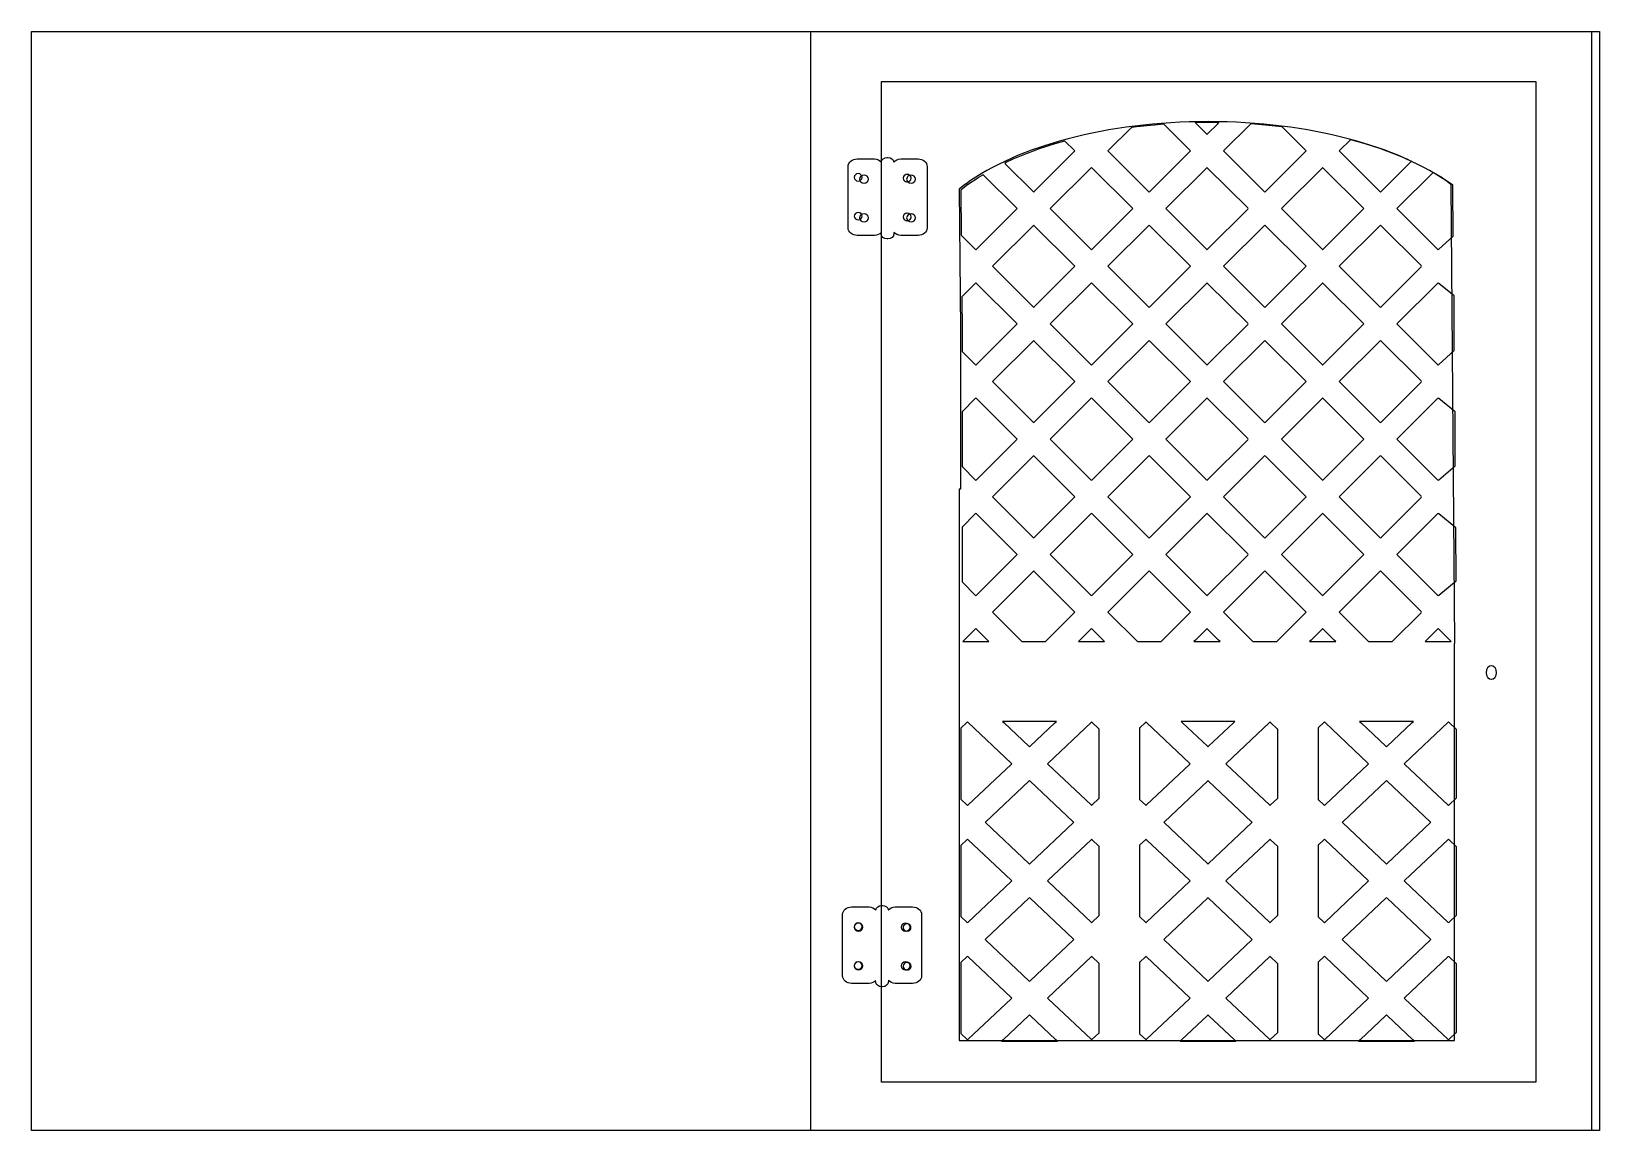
# Model space of a CAD drawing. Header units: centimetres. Extents: x -11.9 to 11.9, y -8.3 to 8.3.
import ezdxf

# ---------------------------------------------------------------- set-up
doc = ezdxf.new("R2010")
doc.units = ezdxf.units.CM
doc.header["$MEASUREMENT"] = 0
doc.layers.add('Layer 1', color=7, linetype='Continuous')

msp = doc.modelspace()

# ---------------------------------------------------------------- linework, layer by layer
at = {"layer": 'Layer 1', "color": 254, "lineweight": 25}
for points, knots in [([(11.9108, 8.34678), (11.9108, 8.34678), (11.89757, 8.34678), (11.89757, 8.34678), (11.89757, 8.34678), (11.89757, 8.34678), (0.00868, 8.34678), (0.00868, 8.34678), (0.00868, 8.34678), (0.00868, 8.34678), (-0.00868, 8.34678), (-0.00868, 8.34678), (-0.00868, 8.34678), (-0.00868, 8.34678), (-11.89757, 8.34678), (-11.89757, 8.34678), (-11.89757, 8.34678), (-11.89757, 8.34678), (-11.9108, 8.34678), (-11.9108, 8.34678), (-11.9108, 8.34678), (-11.9108, 8.34678), (-11.9108, 8.33355), (-11.9108, 8.33355), (-11.9108, 8.33355), (-11.9108, 8.33355), (-11.9108, -8.3352), (-11.9108, -8.3352), (-11.9108, -8.3352), (-11.9108, -8.3352), (-11.9108, -8.34843), (-11.9108, -8.34843), (-11.9108, -8.34843), (-11.9108, -8.34843), (-11.89757, -8.34843), (-11.89757, -8.34843), (-11.89757, -8.34843), (-11.89757, -8.34843), (-0.00868, -8.34843), (-0.00868, -8.34843), (-0.00868, -8.34843), (-0.00868, -8.34843), (0.00868, -8.34843), (0.00868, -8.34843), (0.00868, -8.34843), (0.00868, -8.34843), (11.89757, -8.34843), (11.89757, -8.34843), (11.89757, -8.34843), (11.89757, -8.34843), (11.9108, -8.34843), (11.9108, -8.34843), (11.9108, -8.34843), (11.9108, -8.34843), (11.9108, -8.3352), (11.9108, -8.3352), (11.9108, -8.3352), (11.9108, -8.3352), (11.9108, 8.33355), (11.9108, 8.33355), (11.9108, 8.33355), (11.9108, 8.33355), (11.9108, 8.34678), (11.9108, 8.34678)], [0, 0, 0, 0, 0.05882353, 0.05882353, 0.05882353, 0.05882353, 0.11764706, 0.11764706, 0.11764706, 0.11764706, 0.17647059, 0.17647059, 0.17647059, 0.17647059, 0.23529412, 0.23529412, 0.23529412, 0.23529412, 0.29411765, 0.29411765, 0.29411765, 0.29411765, 0.35294118, 0.35294118, 0.35294118, 0.35294118, 0.41176471, 0.41176471, 0.41176471, 0.41176471, 0.47058824, 0.47058824, 0.47058824, 0.47058824, 0.52941176, 0.52941176, 0.52941176, 0.52941176, 0.58823529, 0.58823529, 0.58823529, 0.58823529, 0.64705882, 0.64705882, 0.64705882, 0.64705882, 0.70588235, 0.70588235, 0.70588235, 0.70588235, 0.76470588, 0.76470588, 0.76470588, 0.76470588, 0.82352941, 0.82352941, 0.82352941, 0.82352941, 0.88235294, 0.88235294, 0.88235294, 0.88235294, 1, 1, 1, 1]), ([(-0.0734, 8.3484), (-0.0734, 8.3484), (-0.0734, 8.33517), (-0.0734, 8.33517), (-0.0734, 8.33517), (-0.0734, 8.33517), (-0.0734, -8.33358), (-0.0734, -8.33358), (-0.0734, -8.33358), (-0.0734, -8.33358), (-0.0734, -8.34681), (-0.0734, -8.34681), (-0.0734, -8.34681), (-0.0734, -8.34681), (-0.06017, -8.34681), (-0.06017, -8.34681), (-0.06017, -8.34681), (-0.06017, -8.34681), (11.77167, -8.34681), (11.77167, -8.34681), (11.77167, -8.34681), (11.77167, -8.34681), (11.7849, -8.34681), (11.7849, -8.34681), (11.7849, -8.34681), (11.7849, -8.34681), (11.7849, -8.33358), (11.7849, -8.33358), (11.7849, -8.33358), (11.7849, -8.33358), (11.7849, 8.33517), (11.7849, 8.33517), (11.7849, 8.33517), (11.7849, 8.33517), (11.7849, 8.3484), (11.7849, 8.3484), (11.7849, 8.3484), (11.7849, 8.3484), (11.77167, 8.3484), (11.77167, 8.3484), (11.77167, 8.3484), (11.77167, 8.3484), (-0.06017, 8.3484), (-0.06017, 8.3484), (-0.06017, 8.3484), (-0.06017, 8.3484), (-0.0734, 8.3484), (-0.0734, 8.3484)], [0, 0, 0, 0, 0.07692308, 0.07692308, 0.07692308, 0.07692308, 0.15384615, 0.15384615, 0.15384615, 0.15384615, 0.23076923, 0.23076923, 0.23076923, 0.23076923, 0.30769231, 0.30769231, 0.30769231, 0.30769231, 0.38461538, 0.38461538, 0.38461538, 0.38461538, 0.46153846, 0.46153846, 0.46153846, 0.46153846, 0.53846154, 0.53846154, 0.53846154, 0.53846154, 0.61538462, 0.61538462, 0.61538462, 0.61538462, 0.69230769, 0.69230769, 0.69230769, 0.69230769, 0.76923077, 0.76923077, 0.76923077, 0.76923077, 0.84615385, 0.84615385, 0.84615385, 0.84615385, 1, 1, 1, 1]), ([(9.70897, -0.93844), (9.70897, -0.93844), (9.70897, -0.95167), (9.70897, -0.95167), (9.70897, -0.95167), (9.70897, -0.95167), (9.70732, -0.95167), (9.70732, -0.95167), (9.70732, -0.95167), (9.70732, -0.95167), (9.70732, -6.96433), (9.70732, -6.96433), (9.70732, -6.96433), (9.70732, -6.96433), (9.70732, -6.97756), (9.70732, -6.97756), (9.70732, -6.97756), (9.70732, -6.97756), (9.69409, -6.97756), (9.69409, -6.97756), (9.69409, -6.97756), (9.69409, -6.97756), (9.61968, -6.97756), (9.61968, -6.97756), (9.61968, -6.97756), (9.61968, -6.97756), (9.61968, -6.97921), (9.61968, -6.97921), (9.61968, -6.97921), (9.61968, -6.97921), (9.60645, -6.97921), (9.60645, -6.97921), (9.60645, -6.97921), (9.60645, -6.97921), (7.53278, -6.97921), (7.53278, -6.97921), (7.53278, -6.97921), (7.53278, -6.97921), (7.51955, -6.97921), (7.51955, -6.97921), (7.51955, -6.97921), (7.51955, -6.97921), (7.51955, -6.97756), (7.51955, -6.97756), (7.51955, -6.97756), (7.51955, -6.97756), (7.03917, -6.97756), (7.03917, -6.97756), (7.03917, -6.97756), (7.03917, -6.97756), (7.03917, -6.97921), (7.03917, -6.97921), (7.03917, -6.97921), (7.03917, -6.97921), (7.02594, -6.97921), (7.02594, -6.97921), (7.02594, -6.97921), (7.02594, -6.97921), (4.95227, -6.97921), (4.95227, -6.97921), (4.95227, -6.97921), (4.95227, -6.97921), (4.93904, -6.97921), (4.93904, -6.97921), (4.93904, -6.97921), (4.93904, -6.97921), (4.93904, -6.97756), (4.93904, -6.97756), (4.93904, -6.97756), (4.93904, -6.97756), (2.19481, -6.97756), (2.19481, -6.97756), (2.19481, -6.97756), (2.19481, -6.97756), (2.18158, -6.97756), (2.18158, -6.97756), (2.18158, -6.97756), (2.18158, -6.97756), (2.18158, -6.96433), (2.18158, -6.96433), (2.18158, -6.96433), (2.18158, -6.96433), (2.18158, 1.38327), (2.18158, 1.38327), (2.18158, 1.38327), (2.18158, 1.38327), (2.18158, 1.3965), (2.18158, 1.3965), (2.18158, 1.3965), (2.18158, 1.3965), (2.19481, 1.3965), (2.19481, 1.3965), (2.19481, 1.3965), (2.19481, 1.3965), (2.2006, 1.3965), (2.2006, 1.3965), (2.2006, 1.3965), (2.2006, 1.3965), (2.2006, 3.82074), (2.2006, 3.82074), (2.2006, 3.82074), (2.2006, 3.82074), (2.18076, 5.94485), (2.18076, 5.94485), (2.18076, 5.94485), (2.18076, 5.94485), (2.18076, 5.95146), (2.18076, 5.95146), (2.18076, 5.95146), (2.18076, 5.95146), (2.18572, 5.95559), (2.18572, 5.95559), (2.18572, 5.95559), (2.18572, 5.95559), (2.2808, 6.02835), (2.2808, 6.02835), (2.2808, 6.02835), (2.2808, 6.02835), (2.28163, 6.02835), (2.28163, 6.02835), (2.28163, 6.02835), (3.06619, 6.60058), (4.42306, 6.97754), (5.96513, 6.97754), (5.96513, 6.97754), (7.50719, 6.97754), (8.86325, 6.60057), (9.6478, 6.02835), (9.6478, 6.02835), (9.6478, 6.02835), (9.65359, 6.02422), (9.65359, 6.02422), (9.65359, 6.02422), (9.65359, 6.02422), (9.65359, 6.01761), (9.65359, 6.01761), (9.65359, 6.01761), (9.65359, 6.01761), (9.70899, -0.93845), (9.70899, -0.93845), (9.70899, -0.93845), (9.70899, -0.93845), (9.70897, -0.93844), (9.70897, -0.93844)], [0, 0, 0, 0, 0.02702703, 0.02702703, 0.02702703, 0.02702703, 0.05405405, 0.05405405, 0.05405405, 0.05405405, 0.08108108, 0.08108108, 0.08108108, 0.08108108, 0.10810811, 0.10810811, 0.10810811, 0.10810811, 0.13513514, 0.13513514, 0.13513514, 0.13513514, 0.16216216, 0.16216216, 0.16216216, 0.16216216, 0.18918919, 0.18918919, 0.18918919, 0.18918919, 0.21621622, 0.21621622, 0.21621622, 0.21621622, 0.24324324, 0.24324324, 0.24324324, 0.24324324, 0.27027027, 0.27027027, 0.27027027, 0.27027027, 0.2972973, 0.2972973, 0.2972973, 0.2972973, 0.32432432, 0.32432432, 0.32432432, 0.32432432, 0.35135135, 0.35135135, 0.35135135, 0.35135135, 0.37837838, 0.37837838, 0.37837838, 0.37837838, 0.40540541, 0.40540541, 0.40540541, 0.40540541, 0.43243243, 0.43243243, 0.43243243, 0.43243243, 0.45945946, 0.45945946, 0.45945946, 0.45945946, 0.48648649, 0.48648649, 0.48648649, 0.48648649, 0.51351351, 0.51351351, 0.51351351, 0.51351351, 0.54054054, 0.54054054, 0.54054054, 0.54054054, 0.56756757, 0.56756757, 0.56756757, 0.56756757, 0.59459459, 0.59459459, 0.59459459, 0.59459459, 0.62162162, 0.62162162, 0.62162162, 0.62162162, 0.64864865, 0.64864865, 0.64864865, 0.64864865, 0.67567568, 0.67567568, 0.67567568, 0.67567568, 0.7027027, 0.7027027, 0.7027027, 0.7027027, 0.72972973, 0.72972973, 0.72972973, 0.72972973, 0.75675676, 0.75675676, 0.75675676, 0.75675676, 0.78378378, 0.78378378, 0.78378378, 0.78378378, 0.81081081, 0.81081081, 0.81081081, 0.81081081, 0.83783784, 0.83783784, 0.83783784, 0.83783784, 0.86486486, 0.86486486, 0.86486486, 0.86486486, 0.89189189, 0.89189189, 0.89189189, 0.89189189, 0.91891892, 0.91891892, 0.91891892, 0.91891892, 0.94594595, 0.94594595, 0.94594595, 0.94594595, 1, 1, 1, 1]), ([(0.70818, 6.13089), (0.70818, 6.09932), (0.68038, 6.07467), (0.64782, 6.07467), (0.64782, 6.07467), (0.61526, 6.07467), (0.58746, 6.09933), (0.58746, 6.13089), (0.58746, 6.13089), (0.58746, 6.16246), (0.61526, 6.18711), (0.64782, 6.18711), (0.64782, 6.18711), (0.68038, 6.18711), (0.70818, 6.16245), (0.70818, 6.13089)], [0, 0, 0, 0, 0.2, 0.2, 0.2, 0.2, 0.4, 0.4, 0.4, 0.4, 0.6, 0.6, 0.6, 0.6, 1, 1, 1, 1]), ([(0.709, 5.54137), (0.709, 5.5098), (0.6812, 5.48515), (0.64864, 5.48515), (0.64864, 5.48515), (0.61608, 5.48515), (0.58828, 5.50981), (0.58828, 5.54137), (0.58828, 5.54137), (0.58828, 5.57294), (0.61608, 5.59759), (0.64864, 5.59759), (0.64864, 5.59759), (0.6812, 5.59759), (0.709, 5.57293), (0.709, 5.54137)], [0, 0, 0, 0, 0.2, 0.2, 0.2, 0.2, 0.4, 0.4, 0.4, 0.4, 0.6, 0.6, 0.6, 0.6, 1, 1, 1, 1]), ([(0.70983, -5.25033), (0.70983, -5.2819), (0.68203, -5.30655), (0.64947, -5.30655), (0.64947, -5.30655), (0.61691, -5.30655), (0.58829, -5.2822), (0.58829, -5.25033), (0.58829, -5.25033), (0.58829, -5.21846), (0.61691, -5.19411), (0.64947, -5.19411), (0.64947, -5.19411), (0.68203, -5.19411), (0.70983, -5.21877), (0.70983, -5.25033)], [0, 0, 0, 0, 0.2, 0.2, 0.2, 0.2, 0.4, 0.4, 0.4, 0.4, 0.6, 0.6, 0.6, 0.6, 1, 1, 1, 1]), ([(0.70818, -5.8415), (0.70818, -5.87306), (0.68038, -5.89772), (0.64782, -5.89772), (0.64782, -5.89772), (0.61526, -5.89772), (0.58746, -5.87306), (0.58746, -5.8415), (0.58746, -5.8415), (0.58746, -5.80993), (0.61526, -5.78528), (0.64782, -5.78528), (0.64782, -5.78528), (0.68038, -5.78528), (0.70818, -5.80994), (0.70818, -5.8415)], [0, 0, 0, 0, 0.2, 0.2, 0.2, 0.2, 0.4, 0.4, 0.4, 0.4, 0.6, 0.6, 0.6, 0.6, 1, 1, 1, 1])]:
    msp.add_open_spline(points, degree=3, knots=knots, dxfattribs=at)
at = {"layer": 'Layer 1', "color": 17, "lineweight": 25}
for points, knots in [([(1.00413, 7.5884), (1.00413, 7.5884), (1.00413, 7.57517), (1.00413, 7.57517), (1.00413, 7.57517), (1.00413, 7.57517), (1.00413, -7.60116), (1.00413, -7.60116), (1.00413, -7.60116), (1.00413, -7.60116), (1.00413, -7.61439), (1.00413, -7.61439), (1.00413, -7.61439), (1.00413, -7.61439), (1.01736, -7.61439), (1.01736, -7.61439), (1.01736, -7.61439), (1.01736, -7.61439), (10.92766, -7.61439), (10.92766, -7.61439), (10.92766, -7.61439), (10.92766, -7.61439), (10.94089, -7.61439), (10.94089, -7.61439), (10.94089, -7.61439), (10.94089, -7.61439), (10.94089, -7.60116), (10.94089, -7.60116), (10.94089, -7.60116), (10.94089, -7.60116), (10.94089, 7.57517), (10.94089, 7.57517), (10.94089, 7.57517), (10.94089, 7.57517), (10.94089, 7.5884), (10.94089, 7.5884), (10.94089, 7.5884), (10.94089, 7.5884), (10.92766, 7.5884), (10.92766, 7.5884), (10.92766, 7.5884), (10.92766, 7.5884), (1.01736, 7.5884), (1.01736, 7.5884), (1.01736, 7.5884), (1.01736, 7.5884), (1.00413, 7.5884), (1.00413, 7.5884)], [0, 0, 0, 0, 0.07692308, 0.07692308, 0.07692308, 0.07692308, 0.15384615, 0.15384615, 0.15384615, 0.15384615, 0.23076923, 0.23076923, 0.23076923, 0.23076923, 0.30769231, 0.30769231, 0.30769231, 0.30769231, 0.38461538, 0.38461538, 0.38461538, 0.38461538, 0.46153846, 0.46153846, 0.46153846, 0.46153846, 0.53846154, 0.53846154, 0.53846154, 0.53846154, 0.61538462, 0.61538462, 0.61538462, 0.61538462, 0.69230769, 0.69230769, 0.69230769, 0.69230769, 0.76923077, 0.76923077, 0.76923077, 0.76923077, 0.84615385, 0.84615385, 0.84615385, 0.84615385, 1, 1, 1, 1]), ([(5.28377, 6.93686), (5.28377, 6.93686), (5.28956, 6.93686), (5.28956, 6.93686), (5.28956, 6.93686), (5.28956, 6.93686), (5.29369, 6.93273), (5.29369, 6.93273), (5.29369, 6.93273), (5.29369, 6.93273), (5.68643, 6.54164), (5.68643, 6.54164), (5.68643, 6.54164), (5.68643, 6.54164), (5.69635, 6.53172), (5.69635, 6.53172), (5.69635, 6.53172), (5.69635, 6.53172), (5.68643, 6.52262), (5.68643, 6.52262), (5.68643, 6.52262), (5.68643, 6.52262), (5.07872, 5.91656), (5.07872, 5.91656), (5.07872, 5.91656), (5.07872, 5.91656), (5.06962, 5.90746), (5.06962, 5.90746), (5.06962, 5.90746), (5.06962, 5.90746), (5.06052, 5.91656), (5.06052, 5.91656), (5.06052, 5.91656), (5.06052, 5.91656), (4.45281, 6.52262), (4.45281, 6.52262), (4.45281, 6.52262), (4.45281, 6.52262), (4.44289, 6.53172), (4.44289, 6.53172), (4.44289, 6.53172), (4.44289, 6.53172), (4.45281, 6.54164), (4.45281, 6.54164), (4.45281, 6.54164), (4.45281, 6.54164), (4.79511, 6.88229), (4.79511, 6.88229), (4.79511, 6.88229), (4.79511, 6.88229), (4.79759, 6.8856), (4.79759, 6.8856), (4.79759, 6.8856), (4.79759, 6.8856), (4.80255, 6.88643), (4.80255, 6.88643), (4.80255, 6.88643), (4.80255, 6.88643), (4.87696, 6.89718), (4.87696, 6.89718), (4.87696, 6.89718), (4.87696, 6.89718), (5.1465, 6.92612), (5.1465, 6.92612), (5.1465, 6.92612), (5.1465, 6.92612), (5.14733, 6.92612), (5.14733, 6.92612), (5.14733, 6.92612), (5.14733, 6.92612), (5.28376, 6.93687), (5.28376, 6.93687), (5.28376, 6.93687), (5.28376, 6.93687), (5.28377, 6.93686), (5.28377, 6.93686)], [0, 0, 0, 0, 0.05, 0.05, 0.05, 0.05, 0.1, 0.1, 0.1, 0.1, 0.15, 0.15, 0.15, 0.15, 0.2, 0.2, 0.2, 0.2, 0.25, 0.25, 0.25, 0.25, 0.3, 0.3, 0.3, 0.3, 0.35, 0.35, 0.35, 0.35, 0.4, 0.4, 0.4, 0.4, 0.45, 0.45, 0.45, 0.45, 0.5, 0.5, 0.5, 0.5, 0.55, 0.55, 0.55, 0.55, 0.6, 0.6, 0.6, 0.6, 0.65, 0.65, 0.65, 0.65, 0.7, 0.7, 0.7, 0.7, 0.75, 0.75, 0.75, 0.75, 0.8, 0.8, 0.8, 0.8, 0.85, 0.85, 0.85, 0.85, 0.9, 0.9, 0.9, 0.9, 1, 1, 1, 1]), ([(5.99236, 6.96498), (5.99236, 6.96498), (5.99319, 6.96498), (5.99319, 6.96498), (5.99319, 6.96498), (5.99319, 6.96498), (6.09654, 6.96333), (6.09654, 6.96333), (6.09654, 6.96333), (6.09654, 6.96333), (6.12796, 6.9625), (6.12796, 6.9625), (6.12796, 6.9625), (6.12796, 6.9625), (6.10564, 6.941), (6.10564, 6.941), (6.10564, 6.941), (6.10564, 6.941), (5.95681, 6.79217), (5.95681, 6.79217), (5.95681, 6.79217), (5.95681, 6.79217), (5.94771, 6.78307), (5.94771, 6.78307), (5.94771, 6.78307), (5.94771, 6.78307), (5.93779, 6.79217), (5.93779, 6.79217), (5.93779, 6.79217), (5.93779, 6.79217), (5.79062, 6.93934), (5.79062, 6.93934), (5.79062, 6.93934), (5.79062, 6.93934), (5.7683, 6.96166), (5.7683, 6.96166), (5.7683, 6.96166), (5.7683, 6.96166), (5.79972, 6.96166), (5.79972, 6.96166), (5.79972, 6.96166), (5.79972, 6.96166), (5.99237, 6.96497), (5.99237, 6.96497), (5.99237, 6.96497), (5.99237, 6.96497), (5.99236, 6.96498), (5.99236, 6.96498)], [0, 0, 0, 0, 0.07692308, 0.07692308, 0.07692308, 0.07692308, 0.15384615, 0.15384615, 0.15384615, 0.15384615, 0.23076923, 0.23076923, 0.23076923, 0.23076923, 0.30769231, 0.30769231, 0.30769231, 0.30769231, 0.38461538, 0.38461538, 0.38461538, 0.38461538, 0.46153846, 0.46153846, 0.46153846, 0.46153846, 0.53846154, 0.53846154, 0.53846154, 0.53846154, 0.61538462, 0.61538462, 0.61538462, 0.61538462, 0.69230769, 0.69230769, 0.69230769, 0.69230769, 0.76923077, 0.76923077, 0.76923077, 0.76923077, 0.84615385, 0.84615385, 0.84615385, 0.84615385, 1, 1, 1, 1]), ([(6.61165, 6.94348), (6.61165, 6.94348), (6.61744, 6.94348), (6.61744, 6.94348), (6.61744, 6.94348), (6.61744, 6.94348), (6.83737, 6.92612), (6.83737, 6.92612), (6.83737, 6.92612), (6.83737, 6.92612), (6.8382, 6.92612), (6.8382, 6.92612), (6.8382, 6.92612), (6.8382, 6.92612), (7.07798, 6.90049), (7.07798, 6.90049), (7.07798, 6.90049), (7.07798, 6.90049), (7.08294, 6.89966), (7.08294, 6.89966), (7.08294, 6.89966), (7.08294, 6.89966), (7.08625, 6.89635), (7.08625, 6.89635), (7.08625, 6.89635), (7.08625, 6.89635), (7.44261, 6.54164), (7.44261, 6.54164), (7.44261, 6.54164), (7.44261, 6.54164), (7.45171, 6.53172), (7.45171, 6.53172), (7.45171, 6.53172), (7.45171, 6.53172), (7.44261, 6.52262), (7.44261, 6.52262), (7.44261, 6.52262), (7.44261, 6.52262), (6.8349, 5.91656), (6.8349, 5.91656), (6.8349, 5.91656), (6.8349, 5.91656), (6.82498, 5.90746), (6.82498, 5.90746), (6.82498, 5.90746), (6.82498, 5.90746), (6.81588, 5.91656), (6.81588, 5.91656), (6.81588, 5.91656), (6.81588, 5.91656), (6.20817, 6.52262), (6.20817, 6.52262), (6.20817, 6.52262), (6.20817, 6.52262), (6.19907, 6.53172), (6.19907, 6.53172), (6.19907, 6.53172), (6.19907, 6.53172), (6.20817, 6.54164), (6.20817, 6.54164), (6.20817, 6.54164), (6.20817, 6.54164), (6.60753, 6.93934), (6.60753, 6.93934), (6.60753, 6.93934), (6.60753, 6.93934), (6.61166, 6.94347), (6.61166, 6.94347), (6.61166, 6.94347), (6.61166, 6.94347), (6.61165, 6.94348), (6.61165, 6.94348)], [0, 0, 0, 0, 0.05263158, 0.05263158, 0.05263158, 0.05263158, 0.10526316, 0.10526316, 0.10526316, 0.10526316, 0.15789474, 0.15789474, 0.15789474, 0.15789474, 0.21052632, 0.21052632, 0.21052632, 0.21052632, 0.26315789, 0.26315789, 0.26315789, 0.26315789, 0.31578947, 0.31578947, 0.31578947, 0.31578947, 0.36842105, 0.36842105, 0.36842105, 0.36842105, 0.42105263, 0.42105263, 0.42105263, 0.42105263, 0.47368421, 0.47368421, 0.47368421, 0.47368421, 0.52631579, 0.52631579, 0.52631579, 0.52631579, 0.57894737, 0.57894737, 0.57894737, 0.57894737, 0.63157895, 0.63157895, 0.63157895, 0.63157895, 0.68421053, 0.68421053, 0.68421053, 0.68421053, 0.73684211, 0.73684211, 0.73684211, 0.73684211, 0.78947368, 0.78947368, 0.78947368, 0.78947368, 0.84210526, 0.84210526, 0.84210526, 0.84210526, 0.89473684, 0.89473684, 0.89473684, 0.89473684, 1, 1, 1, 1]), ([(3.7897, 6.68303), (3.7897, 6.68303), (3.79466, 6.67724), (3.79466, 6.67724), (3.79466, 6.67724), (3.79466, 6.67724), (3.93109, 6.54164), (3.93109, 6.54164), (3.93109, 6.54164), (3.93109, 6.54164), (3.94019, 6.53172), (3.94019, 6.53172), (3.94019, 6.53172), (3.94019, 6.53172), (3.93109, 6.52262), (3.93109, 6.52262), (3.93109, 6.52262), (3.93109, 6.52262), (3.32338, 5.91656), (3.32338, 5.91656), (3.32338, 5.91656), (3.32338, 5.91656), (3.31428, 5.90746), (3.31428, 5.90746), (3.31428, 5.90746), (3.31428, 5.90746), (3.30436, 5.91656), (3.30436, 5.91656), (3.30436, 5.91656), (3.30436, 5.91656), (2.88681, 6.33328), (2.88681, 6.33328), (2.88681, 6.33328), (2.88681, 6.33328), (2.87358, 6.34651), (2.87358, 6.34651), (2.87358, 6.34651), (2.87358, 6.34651), (2.89012, 6.35478), (2.89012, 6.35478), (2.89012, 6.35478), (2.89012, 6.35478), (2.99843, 6.40522), (2.99843, 6.40522), (2.99843, 6.40522), (2.99843, 6.40522), (2.99926, 6.40522), (2.99926, 6.40522), (2.99926, 6.40522), (2.99926, 6.40522), (2.99926, 6.40605), (2.99926, 6.40605), (2.99926, 6.40605), (2.99926, 6.40605), (3.20018, 6.48873), (3.20018, 6.48873), (3.20018, 6.48873), (3.20018, 6.48873), (3.20018, 6.48956), (3.20018, 6.48956), (3.20018, 6.48956), (3.20018, 6.48956), (3.41267, 6.56728), (3.41267, 6.56728), (3.41267, 6.56728), (3.41267, 6.56728), (3.4135, 6.56728), (3.4135, 6.56728), (3.4135, 6.56728), (3.4135, 6.56728), (3.63509, 6.63921), (3.63509, 6.63921), (3.63509, 6.63921), (3.63509, 6.63921), (3.78226, 6.68055), (3.78226, 6.68055), (3.78226, 6.68055), (3.78226, 6.68055), (3.7897, 6.68303), (3.7897, 6.68303)], [0, 0, 0, 0, 0.04761905, 0.04761905, 0.04761905, 0.04761905, 0.0952381, 0.0952381, 0.0952381, 0.0952381, 0.14285714, 0.14285714, 0.14285714, 0.14285714, 0.19047619, 0.19047619, 0.19047619, 0.19047619, 0.23809524, 0.23809524, 0.23809524, 0.23809524, 0.28571429, 0.28571429, 0.28571429, 0.28571429, 0.33333333, 0.33333333, 0.33333333, 0.33333333, 0.38095238, 0.38095238, 0.38095238, 0.38095238, 0.42857143, 0.42857143, 0.42857143, 0.42857143, 0.47619048, 0.47619048, 0.47619048, 0.47619048, 0.52380952, 0.52380952, 0.52380952, 0.52380952, 0.57142857, 0.57142857, 0.57142857, 0.57142857, 0.61904762, 0.61904762, 0.61904762, 0.61904762, 0.66666667, 0.66666667, 0.66666667, 0.66666667, 0.71428571, 0.71428571, 0.71428571, 0.71428571, 0.76190476, 0.76190476, 0.76190476, 0.76190476, 0.80952381, 0.80952381, 0.80952381, 0.80952381, 0.85714286, 0.85714286, 0.85714286, 0.85714286, 0.9047619, 0.9047619, 0.9047619, 0.9047619, 1, 1, 1, 1]), ([(8.12556, 6.70287), (8.12556, 6.70287), (8.133, 6.70039), (8.133, 6.70039), (8.133, 6.70039), (8.133, 6.70039), (8.34963, 6.63921), (8.34963, 6.63921), (8.34963, 6.63921), (8.34963, 6.63921), (8.35046, 6.63921), (8.35046, 6.63921), (8.35046, 6.63921), (8.35046, 6.63921), (8.57205, 6.56728), (8.57205, 6.56728), (8.57205, 6.56728), (8.57205, 6.56728), (8.57288, 6.56728), (8.57288, 6.56728), (8.57288, 6.56728), (8.57288, 6.56728), (8.78455, 6.48956), (8.78455, 6.48956), (8.78455, 6.48956), (8.78455, 6.48956), (8.78538, 6.48956), (8.78538, 6.48956), (8.78538, 6.48956), (8.78538, 6.48956), (8.78538, 6.48873), (8.78538, 6.48873), (8.78538, 6.48873), (8.78538, 6.48873), (8.9863, 6.40605), (8.9863, 6.40605), (8.9863, 6.40605), (8.9863, 6.40605), (8.9863, 6.40522), (8.9863, 6.40522), (8.9863, 6.40522), (8.9863, 6.40522), (8.98713, 6.40522), (8.98713, 6.40522), (8.98713, 6.40522), (8.98713, 6.40522), (9.03343, 6.38372), (9.03343, 6.38372), (9.03343, 6.38372), (9.03343, 6.38372), (9.05079, 6.37545), (9.05079, 6.37545), (9.05079, 6.37545), (9.05079, 6.37545), (9.03673, 6.36222), (9.03673, 6.36222), (9.03673, 6.36222), (9.03673, 6.36222), (8.59025, 5.91656), (8.59025, 5.91656), (8.59025, 5.91656), (8.59025, 5.91656), (8.58115, 5.90746), (8.58115, 5.90746), (8.58115, 5.90746), (8.58115, 5.90746), (8.57123, 5.91656), (8.57123, 5.91656), (8.57123, 5.91656), (8.57123, 5.91656), (7.96352, 6.52262), (7.96352, 6.52262), (7.96352, 6.52262), (7.96352, 6.52262), (7.95442, 6.53172), (7.95442, 6.53172), (7.95442, 6.53172), (7.95442, 6.53172), (7.96352, 6.54164), (7.96352, 6.54164), (7.96352, 6.54164), (7.96352, 6.54164), (8.11979, 6.69708), (8.11979, 6.69708), (8.11979, 6.69708), (8.11979, 6.69708), (8.12558, 6.70287), (8.12558, 6.70287), (8.12558, 6.70287), (8.12558, 6.70287), (8.12556, 6.70287), (8.12556, 6.70287)], [0, 0, 0, 0, 0.04166667, 0.04166667, 0.04166667, 0.04166667, 0.08333333, 0.08333333, 0.08333333, 0.08333333, 0.125, 0.125, 0.125, 0.125, 0.16666667, 0.16666667, 0.16666667, 0.16666667, 0.20833333, 0.20833333, 0.20833333, 0.20833333, 0.25, 0.25, 0.25, 0.25, 0.29166667, 0.29166667, 0.29166667, 0.29166667, 0.33333333, 0.33333333, 0.33333333, 0.33333333, 0.375, 0.375, 0.375, 0.375, 0.41666667, 0.41666667, 0.41666667, 0.41666667, 0.45833333, 0.45833333, 0.45833333, 0.45833333, 0.5, 0.5, 0.5, 0.5, 0.54166667, 0.54166667, 0.54166667, 0.54166667, 0.58333333, 0.58333333, 0.58333333, 0.58333333, 0.625, 0.625, 0.625, 0.625, 0.66666667, 0.66666667, 0.66666667, 0.66666667, 0.70833333, 0.70833333, 0.70833333, 0.70833333, 0.75, 0.75, 0.75, 0.75, 0.79166667, 0.79166667, 0.79166667, 0.79166667, 0.83333333, 0.83333333, 0.83333333, 0.83333333, 0.875, 0.875, 0.875, 0.875, 0.91666667, 0.91666667, 0.91666667, 0.91666667, 1, 1, 1, 1]), ([(4.19154, 6.28119), (4.19154, 6.28119), (4.20146, 6.27209), (4.20146, 6.27209), (4.20146, 6.27209), (4.20146, 6.27209), (4.80917, 5.66603), (4.80917, 5.66603), (4.80917, 5.66603), (4.80917, 5.66603), (4.81827, 5.65611), (4.81827, 5.65611), (4.81827, 5.65611), (4.81827, 5.65611), (4.80917, 5.64701), (4.80917, 5.64701), (4.80917, 5.64701), (4.80917, 5.64701), (4.20146, 5.04095), (4.20146, 5.04095), (4.20146, 5.04095), (4.20146, 5.04095), (4.19154, 5.03185), (4.19154, 5.03185), (4.19154, 5.03185), (4.19154, 5.03185), (4.18244, 5.04095), (4.18244, 5.04095), (4.18244, 5.04095), (4.18244, 5.04095), (3.57473, 5.64701), (3.57473, 5.64701), (3.57473, 5.64701), (3.57473, 5.64701), (3.56563, 5.65611), (3.56563, 5.65611), (3.56563, 5.65611), (3.56563, 5.65611), (3.57473, 5.66603), (3.57473, 5.66603), (3.57473, 5.66603), (3.57473, 5.66603), (4.18244, 6.27209), (4.18244, 6.27209), (4.18244, 6.27209), (4.18244, 6.27209), (4.19154, 6.28119), (4.19154, 6.28119)], [0, 0, 0, 0, 0.07692308, 0.07692308, 0.07692308, 0.07692308, 0.15384615, 0.15384615, 0.15384615, 0.15384615, 0.23076923, 0.23076923, 0.23076923, 0.23076923, 0.30769231, 0.30769231, 0.30769231, 0.30769231, 0.38461538, 0.38461538, 0.38461538, 0.38461538, 0.46153846, 0.46153846, 0.46153846, 0.46153846, 0.53846154, 0.53846154, 0.53846154, 0.53846154, 0.61538462, 0.61538462, 0.61538462, 0.61538462, 0.69230769, 0.69230769, 0.69230769, 0.69230769, 0.76923077, 0.76923077, 0.76923077, 0.76923077, 0.84615385, 0.84615385, 0.84615385, 0.84615385, 1, 1, 1, 1]), ([(5.94771, 6.28119), (5.94771, 6.28119), (5.95681, 6.27209), (5.95681, 6.27209), (5.95681, 6.27209), (5.95681, 6.27209), (6.56452, 5.66603), (6.56452, 5.66603), (6.56452, 5.66603), (6.56452, 5.66603), (6.57362, 5.65611), (6.57362, 5.65611), (6.57362, 5.65611), (6.57362, 5.65611), (6.56452, 5.64701), (6.56452, 5.64701), (6.56452, 5.64701), (6.56452, 5.64701), (5.95681, 5.04095), (5.95681, 5.04095), (5.95681, 5.04095), (5.95681, 5.04095), (5.94771, 5.03185), (5.94771, 5.03185), (5.94771, 5.03185), (5.94771, 5.03185), (5.93779, 5.04095), (5.93779, 5.04095), (5.93779, 5.04095), (5.93779, 5.04095), (5.33008, 5.64701), (5.33008, 5.64701), (5.33008, 5.64701), (5.33008, 5.64701), (5.32098, 5.65611), (5.32098, 5.65611), (5.32098, 5.65611), (5.32098, 5.65611), (5.33008, 5.66603), (5.33008, 5.66603), (5.33008, 5.66603), (5.33008, 5.66603), (5.93779, 6.27209), (5.93779, 6.27209), (5.93779, 6.27209), (5.93779, 6.27209), (5.94771, 6.28119), (5.94771, 6.28119)], [0, 0, 0, 0, 0.07692308, 0.07692308, 0.07692308, 0.07692308, 0.15384615, 0.15384615, 0.15384615, 0.15384615, 0.23076923, 0.23076923, 0.23076923, 0.23076923, 0.30769231, 0.30769231, 0.30769231, 0.30769231, 0.38461538, 0.38461538, 0.38461538, 0.38461538, 0.46153846, 0.46153846, 0.46153846, 0.46153846, 0.53846154, 0.53846154, 0.53846154, 0.53846154, 0.61538462, 0.61538462, 0.61538462, 0.61538462, 0.69230769, 0.69230769, 0.69230769, 0.69230769, 0.76923077, 0.76923077, 0.76923077, 0.76923077, 0.84615385, 0.84615385, 0.84615385, 0.84615385, 1, 1, 1, 1]), ([(7.70305, 6.28119), (7.70305, 6.28119), (7.71215, 6.27209), (7.71215, 6.27209), (7.71215, 6.27209), (7.71215, 6.27209), (8.31986, 5.66603), (8.31986, 5.66603), (8.31986, 5.66603), (8.31986, 5.66603), (8.32978, 5.65611), (8.32978, 5.65611), (8.32978, 5.65611), (8.32978, 5.65611), (8.31986, 5.64701), (8.31986, 5.64701), (8.31986, 5.64701), (8.31986, 5.64701), (7.71215, 5.04095), (7.71215, 5.04095), (7.71215, 5.04095), (7.71215, 5.04095), (7.70305, 5.03185), (7.70305, 5.03185), (7.70305, 5.03185), (7.70305, 5.03185), (7.69395, 5.04095), (7.69395, 5.04095), (7.69395, 5.04095), (7.69395, 5.04095), (7.08624, 5.64701), (7.08624, 5.64701), (7.08624, 5.64701), (7.08624, 5.64701), (7.07632, 5.65611), (7.07632, 5.65611), (7.07632, 5.65611), (7.07632, 5.65611), (7.08624, 5.66603), (7.08624, 5.66603), (7.08624, 5.66603), (7.08624, 5.66603), (7.69395, 6.27209), (7.69395, 6.27209), (7.69395, 6.27209), (7.69395, 6.27209), (7.70305, 6.28119), (7.70305, 6.28119)], [0, 0, 0, 0, 0.07692308, 0.07692308, 0.07692308, 0.07692308, 0.15384615, 0.15384615, 0.15384615, 0.15384615, 0.23076923, 0.23076923, 0.23076923, 0.23076923, 0.30769231, 0.30769231, 0.30769231, 0.30769231, 0.38461538, 0.38461538, 0.38461538, 0.38461538, 0.46153846, 0.46153846, 0.46153846, 0.46153846, 0.53846154, 0.53846154, 0.53846154, 0.53846154, 0.61538462, 0.61538462, 0.61538462, 0.61538462, 0.69230769, 0.69230769, 0.69230769, 0.69230769, 0.76923077, 0.76923077, 0.76923077, 0.76923077, 0.84615385, 0.84615385, 0.84615385, 0.84615385, 1, 1, 1, 1]), ([(9.38233, 6.20513), (9.38233, 6.20513), (9.39143, 6.20017), (9.39143, 6.20017), (9.39143, 6.20017), (9.39143, 6.20017), (9.52207, 6.12162), (9.52207, 6.12162), (9.52207, 6.12162), (9.52207, 6.12162), (9.5229, 6.12079), (9.5229, 6.12079), (9.5229, 6.12079), (9.5229, 6.12079), (9.67586, 6.01578), (9.67586, 6.01578), (9.67586, 6.01578), (9.67586, 6.01578), (9.68165, 6.01165), (9.68165, 6.01165), (9.68165, 6.01165), (9.68165, 6.01165), (9.68165, 6.00504), (9.68165, 6.00504), (9.68165, 6.00504), (9.68165, 6.00504), (9.68826, 5.23609), (9.68826, 5.23609), (9.68826, 5.23609), (9.68826, 5.23609), (9.46833, 5.04096), (9.46833, 5.04096), (9.46833, 5.04096), (9.46833, 5.04096), (9.45841, 5.03186), (9.45841, 5.03186), (9.45841, 5.03186), (9.45841, 5.03186), (9.44931, 5.04096), (9.44931, 5.04096), (9.44931, 5.04096), (9.44931, 5.04096), (8.8416, 5.64702), (8.8416, 5.64702), (8.8416, 5.64702), (8.8416, 5.64702), (8.8325, 5.65612), (8.8325, 5.65612), (8.8325, 5.65612), (8.8325, 5.65612), (8.8416, 5.66604), (8.8416, 5.66604), (8.8416, 5.66604), (8.8416, 5.66604), (9.3749, 6.19769), (9.3749, 6.19769), (9.3749, 6.19769), (9.3749, 6.19769), (9.38234, 6.20513), (9.38234, 6.20513), (9.38234, 6.20513), (9.38234, 6.20513), (9.38233, 6.20513), (9.38233, 6.20513)], [0, 0, 0, 0, 0.05882353, 0.05882353, 0.05882353, 0.05882353, 0.11764706, 0.11764706, 0.11764706, 0.11764706, 0.17647059, 0.17647059, 0.17647059, 0.17647059, 0.23529412, 0.23529412, 0.23529412, 0.23529412, 0.29411765, 0.29411765, 0.29411765, 0.29411765, 0.35294118, 0.35294118, 0.35294118, 0.35294118, 0.41176471, 0.41176471, 0.41176471, 0.41176471, 0.47058824, 0.47058824, 0.47058824, 0.47058824, 0.52941176, 0.52941176, 0.52941176, 0.52941176, 0.58823529, 0.58823529, 0.58823529, 0.58823529, 0.64705882, 0.64705882, 0.64705882, 0.64705882, 0.70588235, 0.70588235, 0.70588235, 0.70588235, 0.76470588, 0.76470588, 0.76470588, 0.76470588, 0.82352941, 0.82352941, 0.82352941, 0.82352941, 0.88235294, 0.88235294, 0.88235294, 0.88235294, 1, 1, 1, 1]), ([(1.39026, 6.17619), (1.39026, 6.17619), (1.39274, 6.17619), (1.39274, 6.17619), (1.39274, 6.17619), (1.39274, 6.17619), (1.39439, 6.17619), (1.39439, 6.17619), (1.39439, 6.17619), (1.39439, 6.17619), (1.41341, 6.17288), (1.41341, 6.17288), (1.41341, 6.17288), (1.41341, 6.17288), (1.41589, 6.17288), (1.41589, 6.17288), (1.41589, 6.17288), (1.41589, 6.17288), (1.41754, 6.17123), (1.41754, 6.17123), (1.41754, 6.17123), (1.41754, 6.17123), (1.43242, 6.16213), (1.43242, 6.16213), (1.43242, 6.16213), (1.43242, 6.16213), (1.4349, 6.16048), (1.4349, 6.16048), (1.4349, 6.16048), (1.4349, 6.16048), (1.43655, 6.15883), (1.43655, 6.15883), (1.43655, 6.15883), (1.43655, 6.15883), (1.4473, 6.14477), (1.4473, 6.14477), (1.4473, 6.14477), (1.4473, 6.14477), (1.44895, 6.14229), (1.44895, 6.14229), (1.44895, 6.14229), (1.44895, 6.14229), (1.44895, 6.13981), (1.44895, 6.13981), (1.44895, 6.13981), (1.44895, 6.13981), (1.45308, 6.12327), (1.45308, 6.12327), (1.45308, 6.12327), (1.45308, 6.12327), (1.45391, 6.12079), (1.45391, 6.12079), (1.45391, 6.12079), (1.45391, 6.12079), (1.45308, 6.11748), (1.45308, 6.11748), (1.45308, 6.11748), (1.45308, 6.11748), (1.44895, 6.10012), (1.44895, 6.10012), (1.44895, 6.10012), (1.44895, 6.10012), (1.44895, 6.09764), (1.44895, 6.09764), (1.44895, 6.09764), (1.44895, 6.09764), (1.44647, 6.09516), (1.44647, 6.09516), (1.44647, 6.09516), (1.44647, 6.09516), (1.43655, 6.08193), (1.43655, 6.08193), (1.43655, 6.08193), (1.43655, 6.08193), (1.4349, 6.07945), (1.4349, 6.07945), (1.4349, 6.07945), (1.4349, 6.07945), (1.43242, 6.07862), (1.43242, 6.07862), (1.43242, 6.07862), (1.43242, 6.07862), (1.41754, 6.06952), (1.41754, 6.06952), (1.41754, 6.06952), (1.41754, 6.06952), (1.41589, 6.06869), (1.41589, 6.06869), (1.41589, 6.06869), (1.41589, 6.06869), (1.41341, 6.06786), (1.41341, 6.06786), (1.41341, 6.06786), (1.41341, 6.06786), (1.39522, 6.06455), (1.39522, 6.06455), (1.39522, 6.06455), (1.39522, 6.06455), (1.39274, 6.06372), (1.39274, 6.06372), (1.39274, 6.06372), (1.39274, 6.06372), (1.38943, 6.06455), (1.38943, 6.06455), (1.38943, 6.06455), (1.38943, 6.06455), (1.37124, 6.06786), (1.37124, 6.06786), (1.37124, 6.06786), (1.37124, 6.06786), (1.36876, 6.06869), (1.36876, 6.06869), (1.36876, 6.06869), (1.36876, 6.06869), (1.36711, 6.06952), (1.36711, 6.06952), (1.36711, 6.06952), (1.36711, 6.06952), (1.35223, 6.07862), (1.35223, 6.07862), (1.35223, 6.07862), (1.35223, 6.07862), (1.34975, 6.08027), (1.34975, 6.08027), (1.34975, 6.08027), (1.34975, 6.08027), (1.3481, 6.08192), (1.3481, 6.08192), (1.3481, 6.08192), (1.3481, 6.08192), (1.33818, 6.09515), (1.33818, 6.09515), (1.33818, 6.09515), (1.33818, 6.09515), (1.33735, 6.09763), (1.33735, 6.09763), (1.33735, 6.09763), (1.33735, 6.09763), (1.33652, 6.10011), (1.33652, 6.10011), (1.33652, 6.10011), (1.33652, 6.10011), (1.33239, 6.11747), (1.33239, 6.11747), (1.33239, 6.11747), (1.33239, 6.11747), (1.33239, 6.12078), (1.33239, 6.12078), (1.33239, 6.12078), (1.33239, 6.12078), (1.33239, 6.12326), (1.33239, 6.12326), (1.33239, 6.12326), (1.33239, 6.12326), (1.33652, 6.1398), (1.33652, 6.1398), (1.33652, 6.1398), (1.33652, 6.1398), (1.33735, 6.14228), (1.33735, 6.14228), (1.33735, 6.14228), (1.33735, 6.14228), (1.33818, 6.14393), (1.33818, 6.14393), (1.33818, 6.14393), (1.33818, 6.14393), (1.3481, 6.15799), (1.3481, 6.15799), (1.3481, 6.15799), (1.3481, 6.15799), (1.34975, 6.16047), (1.34975, 6.16047), (1.34975, 6.16047), (1.34975, 6.16047), (1.35223, 6.16212), (1.35223, 6.16212), (1.35223, 6.16212), (1.35223, 6.16212), (1.36711, 6.17122), (1.36711, 6.17122), (1.36711, 6.17122), (1.36711, 6.17122), (1.36959, 6.17287), (1.36959, 6.17287), (1.36959, 6.17287), (1.36959, 6.17287), (1.37207, 6.17287), (1.37207, 6.17287), (1.37207, 6.17287), (1.37207, 6.17287), (1.39026, 6.17618), (1.39026, 6.17618), (1.39026, 6.17618), (1.39026, 6.17618), (1.39026, 6.17619), (1.39026, 6.17619)], [0, 0, 0, 0, 0.02, 0.02, 0.02, 0.02, 0.04, 0.04, 0.04, 0.04, 0.06, 0.06, 0.06, 0.06, 0.08, 0.08, 0.08, 0.08, 0.1, 0.1, 0.1, 0.1, 0.12, 0.12, 0.12, 0.12, 0.14, 0.14, 0.14, 0.14, 0.16, 0.16, 0.16, 0.16, 0.18, 0.18, 0.18, 0.18, 0.2, 0.2, 0.2, 0.2, 0.22, 0.22, 0.22, 0.22, 0.24, 0.24, 0.24, 0.24, 0.26, 0.26, 0.26, 0.26, 0.28, 0.28, 0.28, 0.28, 0.3, 0.3, 0.3, 0.3, 0.32, 0.32, 0.32, 0.32, 0.34, 0.34, 0.34, 0.34, 0.36, 0.36, 0.36, 0.36, 0.38, 0.38, 0.38, 0.38, 0.4, 0.4, 0.4, 0.4, 0.42, 0.42, 0.42, 0.42, 0.44, 0.44, 0.44, 0.44, 0.46, 0.46, 0.46, 0.46, 0.48, 0.48, 0.48, 0.48, 0.5, 0.5, 0.5, 0.5, 0.52, 0.52, 0.52, 0.52, 0.54, 0.54, 0.54, 0.54, 0.56, 0.56, 0.56, 0.56, 0.58, 0.58, 0.58, 0.58, 0.6, 0.6, 0.6, 0.6, 0.62, 0.62, 0.62, 0.62, 0.64, 0.64, 0.64, 0.64, 0.66, 0.66, 0.66, 0.66, 0.68, 0.68, 0.68, 0.68, 0.7, 0.7, 0.7, 0.7, 0.72, 0.72, 0.72, 0.72, 0.74, 0.74, 0.74, 0.74, 0.76, 0.76, 0.76, 0.76, 0.78, 0.78, 0.78, 0.78, 0.8, 0.8, 0.8, 0.8, 0.82, 0.82, 0.82, 0.82, 0.84, 0.84, 0.84, 0.84, 0.86, 0.86, 0.86, 0.86, 0.88, 0.88, 0.88, 0.88, 0.9, 0.9, 0.9, 0.9, 0.92, 0.92, 0.92, 0.92, 0.94, 0.94, 0.94, 0.94, 0.96, 0.96, 0.96, 0.96, 1, 1, 1, 1]), ([(2.54616, 6.17123), (2.54616, 6.17123), (2.5536, 6.16379), (2.5536, 6.16379), (2.5536, 6.16379), (2.5536, 6.16379), (3.053, 5.66604), (3.053, 5.66604), (3.053, 5.66604), (3.053, 5.66604), (3.06292, 5.65612), (3.06292, 5.65612), (3.06292, 5.65612), (3.06292, 5.65612), (3.053, 5.64702), (3.053, 5.64702), (3.053, 5.64702), (3.053, 5.64702), (2.44529, 5.04096), (2.44529, 5.04096), (2.44529, 5.04096), (2.44529, 5.04096), (2.43619, 5.03186), (2.43619, 5.03186), (2.43619, 5.03186), (2.43619, 5.03186), (2.42709, 5.04096), (2.42709, 5.04096), (2.42709, 5.04096), (2.42709, 5.04096), (2.21873, 5.24849), (2.21873, 5.24849), (2.21873, 5.24849), (2.21873, 5.24849), (2.2146, 5.25262), (2.2146, 5.25262), (2.2146, 5.25262), (2.2146, 5.25262), (2.2146, 5.25758), (2.2146, 5.25758), (2.2146, 5.25758), (2.2146, 5.25758), (2.20799, 5.93144), (2.20799, 5.93144), (2.20799, 5.93144), (2.20799, 5.93144), (2.20799, 5.93805), (2.20799, 5.93805), (2.20799, 5.93805), (2.20799, 5.93805), (2.21295, 5.94218), (2.21295, 5.94218), (2.21295, 5.94218), (2.21295, 5.94218), (2.30969, 6.01577), (2.30969, 6.01577), (2.30969, 6.01577), (2.30969, 6.01577), (2.46348, 6.12078), (2.46348, 6.12078), (2.46348, 6.12078), (2.46348, 6.12078), (2.46348, 6.12161), (2.46348, 6.12161), (2.46348, 6.12161), (2.46348, 6.12161), (2.53789, 6.16543), (2.53789, 6.16543), (2.53789, 6.16543), (2.53789, 6.16543), (2.54616, 6.17122), (2.54616, 6.17122), (2.54616, 6.17122), (2.54616, 6.17122), (2.54616, 6.17123), (2.54616, 6.17123)], [0, 0, 0, 0, 0.05, 0.05, 0.05, 0.05, 0.1, 0.1, 0.1, 0.1, 0.15, 0.15, 0.15, 0.15, 0.2, 0.2, 0.2, 0.2, 0.25, 0.25, 0.25, 0.25, 0.3, 0.3, 0.3, 0.3, 0.35, 0.35, 0.35, 0.35, 0.4, 0.4, 0.4, 0.4, 0.45, 0.45, 0.45, 0.45, 0.5, 0.5, 0.5, 0.5, 0.55, 0.55, 0.55, 0.55, 0.6, 0.6, 0.6, 0.6, 0.65, 0.65, 0.65, 0.65, 0.7, 0.7, 0.7, 0.7, 0.75, 0.75, 0.75, 0.75, 0.8, 0.8, 0.8, 0.8, 0.85, 0.85, 0.85, 0.85, 0.9, 0.9, 0.9, 0.9, 1, 1, 1, 1]), ([(1.38943, 5.58584), (1.38943, 5.58584), (1.39191, 5.58584), (1.39191, 5.58584), (1.39191, 5.58584), (1.39191, 5.58584), (1.39439, 5.58584), (1.39439, 5.58584), (1.39439, 5.58584), (1.39439, 5.58584), (1.41258, 5.58171), (1.41258, 5.58171), (1.41258, 5.58171), (1.41258, 5.58171), (1.41506, 5.58171), (1.41506, 5.58171), (1.41506, 5.58171), (1.41506, 5.58171), (1.41671, 5.58006), (1.41671, 5.58006), (1.41671, 5.58006), (1.41671, 5.58006), (1.43159, 5.57179), (1.43159, 5.57179), (1.43159, 5.57179), (1.43159, 5.57179), (1.43407, 5.57014), (1.43407, 5.57014), (1.43407, 5.57014), (1.43407, 5.57014), (1.43572, 5.56849), (1.43572, 5.56849), (1.43572, 5.56849), (1.43572, 5.56849), (1.44564, 5.55443), (1.44564, 5.55443), (1.44564, 5.55443), (1.44564, 5.55443), (1.44812, 5.55278), (1.44812, 5.55278), (1.44812, 5.55278), (1.44812, 5.55278), (1.44812, 5.54947), (1.44812, 5.54947), (1.44812, 5.54947), (1.44812, 5.54947), (1.45225, 5.53211), (1.45225, 5.53211), (1.45225, 5.53211), (1.45225, 5.53211), (1.45308, 5.52963), (1.45308, 5.52963), (1.45308, 5.52963), (1.45308, 5.52963), (1.45225, 5.52632), (1.45225, 5.52632), (1.45225, 5.52632), (1.45225, 5.52632), (1.44812, 5.51061), (1.44812, 5.51061), (1.44812, 5.51061), (1.44812, 5.51061), (1.44812, 5.5073), (1.44812, 5.5073), (1.44812, 5.5073), (1.44812, 5.5073), (1.44564, 5.50482), (1.44564, 5.50482), (1.44564, 5.50482), (1.44564, 5.50482), (1.43572, 5.49159), (1.43572, 5.49159), (1.43572, 5.49159), (1.43572, 5.49159), (1.43407, 5.48994), (1.43407, 5.48994), (1.43407, 5.48994), (1.43407, 5.48994), (1.43242, 5.48829), (1.43242, 5.48829), (1.43242, 5.48829), (1.43242, 5.48829), (1.41754, 5.47919), (1.41754, 5.47919), (1.41754, 5.47919), (1.41754, 5.47919), (1.41506, 5.47754), (1.41506, 5.47754), (1.41506, 5.47754), (1.41506, 5.47754), (1.41258, 5.47671), (1.41258, 5.47671), (1.41258, 5.47671), (1.41258, 5.47671), (1.39356, 5.47423), (1.39356, 5.47423), (1.39356, 5.47423), (1.39356, 5.47423), (1.39191, 5.4734), (1.39191, 5.4734), (1.39191, 5.4734), (1.39191, 5.4734), (1.38943, 5.47423), (1.38943, 5.47423), (1.38943, 5.47423), (1.38943, 5.47423), (1.37124, 5.47671), (1.37124, 5.47671), (1.37124, 5.47671), (1.37124, 5.47671), (1.36793, 5.47754), (1.36793, 5.47754), (1.36793, 5.47754), (1.36793, 5.47754), (1.36628, 5.47919), (1.36628, 5.47919), (1.36628, 5.47919), (1.36628, 5.47919), (1.3514, 5.48829), (1.3514, 5.48829), (1.3514, 5.48829), (1.3514, 5.48829), (1.34892, 5.48994), (1.34892, 5.48994), (1.34892, 5.48994), (1.34892, 5.48994), (1.34727, 5.49242), (1.34727, 5.49242), (1.34727, 5.49242), (1.34727, 5.49242), (1.33817, 5.50565), (1.33817, 5.50565), (1.33817, 5.50565), (1.33817, 5.50565), (1.33652, 5.5073), (1.33652, 5.5073), (1.33652, 5.5073), (1.33652, 5.5073), (1.33569, 5.51061), (1.33569, 5.51061), (1.33569, 5.51061), (1.33569, 5.51061), (1.33156, 5.52632), (1.33156, 5.52632), (1.33156, 5.52632), (1.33156, 5.52632), (1.33156, 5.52963), (1.33156, 5.52963), (1.33156, 5.52963), (1.33156, 5.52963), (1.33156, 5.53211), (1.33156, 5.53211), (1.33156, 5.53211), (1.33156, 5.53211), (1.33569, 5.54947), (1.33569, 5.54947), (1.33569, 5.54947), (1.33569, 5.54947), (1.33652, 5.55195), (1.33652, 5.55195), (1.33652, 5.55195), (1.33652, 5.55195), (1.33817, 5.55443), (1.33817, 5.55443), (1.33817, 5.55443), (1.33817, 5.55443), (1.34727, 5.56766), (1.34727, 5.56766), (1.34727, 5.56766), (1.34727, 5.56766), (1.34892, 5.57014), (1.34892, 5.57014), (1.34892, 5.57014), (1.34892, 5.57014), (1.3514, 5.57179), (1.3514, 5.57179), (1.3514, 5.57179), (1.3514, 5.57179), (1.36628, 5.58006), (1.36628, 5.58006), (1.36628, 5.58006), (1.36628, 5.58006), (1.36793, 5.58171), (1.36793, 5.58171), (1.36793, 5.58171), (1.36793, 5.58171), (1.37041, 5.58171), (1.37041, 5.58171), (1.37041, 5.58171), (1.37041, 5.58171), (1.38943, 5.58584), (1.38943, 5.58584)], [0, 0, 0, 0, 0.02040816, 0.02040816, 0.02040816, 0.02040816, 0.04081633, 0.04081633, 0.04081633, 0.04081633, 0.06122449, 0.06122449, 0.06122449, 0.06122449, 0.08163265, 0.08163265, 0.08163265, 0.08163265, 0.10204082, 0.10204082, 0.10204082, 0.10204082, 0.12244898, 0.12244898, 0.12244898, 0.12244898, 0.14285714, 0.14285714, 0.14285714, 0.14285714, 0.16326531, 0.16326531, 0.16326531, 0.16326531, 0.18367347, 0.18367347, 0.18367347, 0.18367347, 0.20408163, 0.20408163, 0.20408163, 0.20408163, 0.2244898, 0.2244898, 0.2244898, 0.2244898, 0.24489796, 0.24489796, 0.24489796, 0.24489796, 0.26530612, 0.26530612, 0.26530612, 0.26530612, 0.28571429, 0.28571429, 0.28571429, 0.28571429, 0.30612245, 0.30612245, 0.30612245, 0.30612245, 0.32653061, 0.32653061, 0.32653061, 0.32653061, 0.34693878, 0.34693878, 0.34693878, 0.34693878, 0.36734694, 0.36734694, 0.36734694, 0.36734694, 0.3877551, 0.3877551, 0.3877551, 0.3877551, 0.40816327, 0.40816327, 0.40816327, 0.40816327, 0.42857143, 0.42857143, 0.42857143, 0.42857143, 0.44897959, 0.44897959, 0.44897959, 0.44897959, 0.46938776, 0.46938776, 0.46938776, 0.46938776, 0.48979592, 0.48979592, 0.48979592, 0.48979592, 0.51020408, 0.51020408, 0.51020408, 0.51020408, 0.53061224, 0.53061224, 0.53061224, 0.53061224, 0.55102041, 0.55102041, 0.55102041, 0.55102041, 0.57142857, 0.57142857, 0.57142857, 0.57142857, 0.59183673, 0.59183673, 0.59183673, 0.59183673, 0.6122449, 0.6122449, 0.6122449, 0.6122449, 0.63265306, 0.63265306, 0.63265306, 0.63265306, 0.65306122, 0.65306122, 0.65306122, 0.65306122, 0.67346939, 0.67346939, 0.67346939, 0.67346939, 0.69387755, 0.69387755, 0.69387755, 0.69387755, 0.71428571, 0.71428571, 0.71428571, 0.71428571, 0.73469388, 0.73469388, 0.73469388, 0.73469388, 0.75510204, 0.75510204, 0.75510204, 0.75510204, 0.7755102, 0.7755102, 0.7755102, 0.7755102, 0.79591837, 0.79591837, 0.79591837, 0.79591837, 0.81632653, 0.81632653, 0.81632653, 0.81632653, 0.83673469, 0.83673469, 0.83673469, 0.83673469, 0.85714286, 0.85714286, 0.85714286, 0.85714286, 0.87755102, 0.87755102, 0.87755102, 0.87755102, 0.89795918, 0.89795918, 0.89795918, 0.89795918, 0.91836735, 0.91836735, 0.91836735, 0.91836735, 0.93877551, 0.93877551, 0.93877551, 0.93877551, 0.95918367, 0.95918367, 0.95918367, 0.95918367, 1, 1, 1, 1]), ([(3.31428, 5.40559), (3.31428, 5.40559), (3.32338, 5.39649), (3.32338, 5.39649), (3.32338, 5.39649), (3.32338, 5.39649), (3.93109, 4.79043), (3.93109, 4.79043), (3.93109, 4.79043), (3.93109, 4.79043), (3.94019, 4.78051), (3.94019, 4.78051), (3.94019, 4.78051), (3.94019, 4.78051), (3.93109, 4.77141), (3.93109, 4.77141), (3.93109, 4.77141), (3.93109, 4.77141), (3.32338, 4.16535), (3.32338, 4.16535), (3.32338, 4.16535), (3.32338, 4.16535), (3.31428, 4.15625), (3.31428, 4.15625), (3.31428, 4.15625), (3.31428, 4.15625), (3.30436, 4.16535), (3.30436, 4.16535), (3.30436, 4.16535), (3.30436, 4.16535), (2.69665, 4.77141), (2.69665, 4.77141), (2.69665, 4.77141), (2.69665, 4.77141), (2.68755, 4.78051), (2.68755, 4.78051), (2.68755, 4.78051), (2.68755, 4.78051), (2.69665, 4.79043), (2.69665, 4.79043), (2.69665, 4.79043), (2.69665, 4.79043), (3.30436, 5.39649), (3.30436, 5.39649), (3.30436, 5.39649), (3.30436, 5.39649), (3.31428, 5.40559), (3.31428, 5.40559)], [0, 0, 0, 0, 0.07692308, 0.07692308, 0.07692308, 0.07692308, 0.15384615, 0.15384615, 0.15384615, 0.15384615, 0.23076923, 0.23076923, 0.23076923, 0.23076923, 0.30769231, 0.30769231, 0.30769231, 0.30769231, 0.38461538, 0.38461538, 0.38461538, 0.38461538, 0.46153846, 0.46153846, 0.46153846, 0.46153846, 0.53846154, 0.53846154, 0.53846154, 0.53846154, 0.61538462, 0.61538462, 0.61538462, 0.61538462, 0.69230769, 0.69230769, 0.69230769, 0.69230769, 0.76923077, 0.76923077, 0.76923077, 0.76923077, 0.84615385, 0.84615385, 0.84615385, 0.84615385, 1, 1, 1, 1]), ([(5.06962, 5.40559), (5.06962, 5.40559), (5.07872, 5.39649), (5.07872, 5.39649), (5.07872, 5.39649), (5.07872, 5.39649), (5.68643, 4.79043), (5.68643, 4.79043), (5.68643, 4.79043), (5.68643, 4.79043), (5.69635, 4.78051), (5.69635, 4.78051), (5.69635, 4.78051), (5.69635, 4.78051), (5.68643, 4.77141), (5.68643, 4.77141), (5.68643, 4.77141), (5.68643, 4.77141), (5.07872, 4.16535), (5.07872, 4.16535), (5.07872, 4.16535), (5.07872, 4.16535), (5.06962, 4.15625), (5.06962, 4.15625), (5.06962, 4.15625), (5.06962, 4.15625), (5.06052, 4.16535), (5.06052, 4.16535), (5.06052, 4.16535), (5.06052, 4.16535), (4.45281, 4.77141), (4.45281, 4.77141), (4.45281, 4.77141), (4.45281, 4.77141), (4.44289, 4.78051), (4.44289, 4.78051), (4.44289, 4.78051), (4.44289, 4.78051), (4.45281, 4.79043), (4.45281, 4.79043), (4.45281, 4.79043), (4.45281, 4.79043), (5.06052, 5.39649), (5.06052, 5.39649), (5.06052, 5.39649), (5.06052, 5.39649), (5.06962, 5.40559), (5.06962, 5.40559)], [0, 0, 0, 0, 0.07692308, 0.07692308, 0.07692308, 0.07692308, 0.15384615, 0.15384615, 0.15384615, 0.15384615, 0.23076923, 0.23076923, 0.23076923, 0.23076923, 0.30769231, 0.30769231, 0.30769231, 0.30769231, 0.38461538, 0.38461538, 0.38461538, 0.38461538, 0.46153846, 0.46153846, 0.46153846, 0.46153846, 0.53846154, 0.53846154, 0.53846154, 0.53846154, 0.61538462, 0.61538462, 0.61538462, 0.61538462, 0.69230769, 0.69230769, 0.69230769, 0.69230769, 0.76923077, 0.76923077, 0.76923077, 0.76923077, 0.84615385, 0.84615385, 0.84615385, 0.84615385, 1, 1, 1, 1]), ([(6.82497, 5.40559), (6.82497, 5.40559), (6.83489, 5.39649), (6.83489, 5.39649), (6.83489, 5.39649), (6.83489, 5.39649), (7.4426, 4.79043), (7.4426, 4.79043), (7.4426, 4.79043), (7.4426, 4.79043), (7.4517, 4.78051), (7.4517, 4.78051), (7.4517, 4.78051), (7.4517, 4.78051), (7.4426, 4.77141), (7.4426, 4.77141), (7.4426, 4.77141), (7.4426, 4.77141), (6.83489, 4.16535), (6.83489, 4.16535), (6.83489, 4.16535), (6.83489, 4.16535), (6.82497, 4.15625), (6.82497, 4.15625), (6.82497, 4.15625), (6.82497, 4.15625), (6.81587, 4.16535), (6.81587, 4.16535), (6.81587, 4.16535), (6.81587, 4.16535), (6.20816, 4.77141), (6.20816, 4.77141), (6.20816, 4.77141), (6.20816, 4.77141), (6.19906, 4.78051), (6.19906, 4.78051), (6.19906, 4.78051), (6.19906, 4.78051), (6.20816, 4.79043), (6.20816, 4.79043), (6.20816, 4.79043), (6.20816, 4.79043), (6.81587, 5.39649), (6.81587, 5.39649), (6.81587, 5.39649), (6.81587, 5.39649), (6.82497, 5.40559), (6.82497, 5.40559)], [0, 0, 0, 0, 0.07692308, 0.07692308, 0.07692308, 0.07692308, 0.15384615, 0.15384615, 0.15384615, 0.15384615, 0.23076923, 0.23076923, 0.23076923, 0.23076923, 0.30769231, 0.30769231, 0.30769231, 0.30769231, 0.38461538, 0.38461538, 0.38461538, 0.38461538, 0.46153846, 0.46153846, 0.46153846, 0.46153846, 0.53846154, 0.53846154, 0.53846154, 0.53846154, 0.61538462, 0.61538462, 0.61538462, 0.61538462, 0.69230769, 0.69230769, 0.69230769, 0.69230769, 0.76923077, 0.76923077, 0.76923077, 0.76923077, 0.84615385, 0.84615385, 0.84615385, 0.84615385, 1, 1, 1, 1]), ([(8.58114, 5.40559), (8.58114, 5.40559), (8.59024, 5.39649), (8.59024, 5.39649), (8.59024, 5.39649), (8.59024, 5.39649), (9.19795, 4.79043), (9.19795, 4.79043), (9.19795, 4.79043), (9.19795, 4.79043), (9.20705, 4.78051), (9.20705, 4.78051), (9.20705, 4.78051), (9.20705, 4.78051), (9.19795, 4.77141), (9.19795, 4.77141), (9.19795, 4.77141), (9.19795, 4.77141), (8.59024, 4.16535), (8.59024, 4.16535), (8.59024, 4.16535), (8.59024, 4.16535), (8.58114, 4.15625), (8.58114, 4.15625), (8.58114, 4.15625), (8.58114, 4.15625), (8.57122, 4.16535), (8.57122, 4.16535), (8.57122, 4.16535), (8.57122, 4.16535), (7.96351, 4.77141), (7.96351, 4.77141), (7.96351, 4.77141), (7.96351, 4.77141), (7.95441, 4.78051), (7.95441, 4.78051), (7.95441, 4.78051), (7.95441, 4.78051), (7.96351, 4.79043), (7.96351, 4.79043), (7.96351, 4.79043), (7.96351, 4.79043), (8.57122, 5.39649), (8.57122, 5.39649), (8.57122, 5.39649), (8.57122, 5.39649), (8.58114, 5.40559), (8.58114, 5.40559)], [0, 0, 0, 0, 0.07692308, 0.07692308, 0.07692308, 0.07692308, 0.15384615, 0.15384615, 0.15384615, 0.15384615, 0.23076923, 0.23076923, 0.23076923, 0.23076923, 0.30769231, 0.30769231, 0.30769231, 0.30769231, 0.38461538, 0.38461538, 0.38461538, 0.38461538, 0.46153846, 0.46153846, 0.46153846, 0.46153846, 0.53846154, 0.53846154, 0.53846154, 0.53846154, 0.61538462, 0.61538462, 0.61538462, 0.61538462, 0.69230769, 0.69230769, 0.69230769, 0.69230769, 0.76923077, 0.76923077, 0.76923077, 0.76923077, 0.84615385, 0.84615385, 0.84615385, 0.84615385, 1, 1, 1, 1]), ([(2.43619, 4.52998), (2.43619, 4.52998), (2.44529, 4.52088), (2.44529, 4.52088), (2.44529, 4.52088), (2.44529, 4.52088), (3.053, 3.91482), (3.053, 3.91482), (3.053, 3.91482), (3.053, 3.91482), (3.06292, 3.9049), (3.06292, 3.9049), (3.06292, 3.9049), (3.06292, 3.9049), (3.053, 3.8958), (3.053, 3.8958), (3.053, 3.8958), (3.053, 3.8958), (2.44529, 3.28974), (2.44529, 3.28974), (2.44529, 3.28974), (2.44529, 3.28974), (2.43619, 3.28064), (2.43619, 3.28064), (2.43619, 3.28064), (2.43619, 3.28064), (2.42709, 3.28974), (2.42709, 3.28974), (2.42709, 3.28974), (2.42709, 3.28974), (2.23279, 3.48322), (2.23279, 3.48322), (2.23279, 3.48322), (2.23279, 3.48322), (2.22866, 3.48735), (2.22866, 3.48735), (2.22866, 3.48735), (2.22866, 3.48735), (2.22866, 3.49231), (2.22866, 3.49231), (2.22866, 3.49231), (2.22866, 3.49231), (2.22866, 3.80733), (2.22866, 3.80733), (2.22866, 3.80733), (2.22866, 3.80733), (2.2237, 4.31335), (2.2237, 4.31335), (2.2237, 4.31335), (2.2237, 4.31335), (2.2237, 4.31831), (2.2237, 4.31831), (2.2237, 4.31831), (2.2237, 4.31831), (2.22783, 4.32244), (2.22783, 4.32244), (2.22783, 4.32244), (2.22783, 4.32244), (2.42709, 4.52088), (2.42709, 4.52088), (2.42709, 4.52088), (2.42709, 4.52088), (2.43619, 4.52998), (2.43619, 4.52998)], [0, 0, 0, 0, 0.05882353, 0.05882353, 0.05882353, 0.05882353, 0.11764706, 0.11764706, 0.11764706, 0.11764706, 0.17647059, 0.17647059, 0.17647059, 0.17647059, 0.23529412, 0.23529412, 0.23529412, 0.23529412, 0.29411765, 0.29411765, 0.29411765, 0.29411765, 0.35294118, 0.35294118, 0.35294118, 0.35294118, 0.41176471, 0.41176471, 0.41176471, 0.41176471, 0.47058824, 0.47058824, 0.47058824, 0.47058824, 0.52941176, 0.52941176, 0.52941176, 0.52941176, 0.58823529, 0.58823529, 0.58823529, 0.58823529, 0.64705882, 0.64705882, 0.64705882, 0.64705882, 0.70588235, 0.70588235, 0.70588235, 0.70588235, 0.76470588, 0.76470588, 0.76470588, 0.76470588, 0.82352941, 0.82352941, 0.82352941, 0.82352941, 0.88235294, 0.88235294, 0.88235294, 0.88235294, 1, 1, 1, 1]), ([(4.19154, 4.52998), (4.19154, 4.52998), (4.20146, 4.52088), (4.20146, 4.52088), (4.20146, 4.52088), (4.20146, 4.52088), (4.80917, 3.91482), (4.80917, 3.91482), (4.80917, 3.91482), (4.80917, 3.91482), (4.81827, 3.9049), (4.81827, 3.9049), (4.81827, 3.9049), (4.81827, 3.9049), (4.80917, 3.8958), (4.80917, 3.8958), (4.80917, 3.8958), (4.80917, 3.8958), (4.20146, 3.28974), (4.20146, 3.28974), (4.20146, 3.28974), (4.20146, 3.28974), (4.19154, 3.28064), (4.19154, 3.28064), (4.19154, 3.28064), (4.19154, 3.28064), (4.18244, 3.28974), (4.18244, 3.28974), (4.18244, 3.28974), (4.18244, 3.28974), (3.57473, 3.8958), (3.57473, 3.8958), (3.57473, 3.8958), (3.57473, 3.8958), (3.56563, 3.9049), (3.56563, 3.9049), (3.56563, 3.9049), (3.56563, 3.9049), (3.57473, 3.91482), (3.57473, 3.91482), (3.57473, 3.91482), (3.57473, 3.91482), (4.18244, 4.52088), (4.18244, 4.52088), (4.18244, 4.52088), (4.18244, 4.52088), (4.19154, 4.52998), (4.19154, 4.52998)], [0, 0, 0, 0, 0.07692308, 0.07692308, 0.07692308, 0.07692308, 0.15384615, 0.15384615, 0.15384615, 0.15384615, 0.23076923, 0.23076923, 0.23076923, 0.23076923, 0.30769231, 0.30769231, 0.30769231, 0.30769231, 0.38461538, 0.38461538, 0.38461538, 0.38461538, 0.46153846, 0.46153846, 0.46153846, 0.46153846, 0.53846154, 0.53846154, 0.53846154, 0.53846154, 0.61538462, 0.61538462, 0.61538462, 0.61538462, 0.69230769, 0.69230769, 0.69230769, 0.69230769, 0.76923077, 0.76923077, 0.76923077, 0.76923077, 0.84615385, 0.84615385, 0.84615385, 0.84615385, 1, 1, 1, 1]), ([(5.94771, 4.52998), (5.94771, 4.52998), (5.95681, 4.52088), (5.95681, 4.52088), (5.95681, 4.52088), (5.95681, 4.52088), (6.56452, 3.91482), (6.56452, 3.91482), (6.56452, 3.91482), (6.56452, 3.91482), (6.57362, 3.9049), (6.57362, 3.9049), (6.57362, 3.9049), (6.57362, 3.9049), (6.56452, 3.8958), (6.56452, 3.8958), (6.56452, 3.8958), (6.56452, 3.8958), (5.95681, 3.28974), (5.95681, 3.28974), (5.95681, 3.28974), (5.95681, 3.28974), (5.94771, 3.28064), (5.94771, 3.28064), (5.94771, 3.28064), (5.94771, 3.28064), (5.93779, 3.28974), (5.93779, 3.28974), (5.93779, 3.28974), (5.93779, 3.28974), (5.33008, 3.8958), (5.33008, 3.8958), (5.33008, 3.8958), (5.33008, 3.8958), (5.32098, 3.9049), (5.32098, 3.9049), (5.32098, 3.9049), (5.32098, 3.9049), (5.33008, 3.91482), (5.33008, 3.91482), (5.33008, 3.91482), (5.33008, 3.91482), (5.93779, 4.52088), (5.93779, 4.52088), (5.93779, 4.52088), (5.93779, 4.52088), (5.94771, 4.52998), (5.94771, 4.52998)], [0, 0, 0, 0, 0.07692308, 0.07692308, 0.07692308, 0.07692308, 0.15384615, 0.15384615, 0.15384615, 0.15384615, 0.23076923, 0.23076923, 0.23076923, 0.23076923, 0.30769231, 0.30769231, 0.30769231, 0.30769231, 0.38461538, 0.38461538, 0.38461538, 0.38461538, 0.46153846, 0.46153846, 0.46153846, 0.46153846, 0.53846154, 0.53846154, 0.53846154, 0.53846154, 0.61538462, 0.61538462, 0.61538462, 0.61538462, 0.69230769, 0.69230769, 0.69230769, 0.69230769, 0.76923077, 0.76923077, 0.76923077, 0.76923077, 0.84615385, 0.84615385, 0.84615385, 0.84615385, 1, 1, 1, 1]), ([(7.70305, 4.52998), (7.70305, 4.52998), (7.71215, 4.52088), (7.71215, 4.52088), (7.71215, 4.52088), (7.71215, 4.52088), (8.31986, 3.91482), (8.31986, 3.91482), (8.31986, 3.91482), (8.31986, 3.91482), (8.32978, 3.9049), (8.32978, 3.9049), (8.32978, 3.9049), (8.32978, 3.9049), (8.31986, 3.8958), (8.31986, 3.8958), (8.31986, 3.8958), (8.31986, 3.8958), (7.71215, 3.28974), (7.71215, 3.28974), (7.71215, 3.28974), (7.71215, 3.28974), (7.70305, 3.28064), (7.70305, 3.28064), (7.70305, 3.28064), (7.70305, 3.28064), (7.69395, 3.28974), (7.69395, 3.28974), (7.69395, 3.28974), (7.69395, 3.28974), (7.08624, 3.8958), (7.08624, 3.8958), (7.08624, 3.8958), (7.08624, 3.8958), (7.07632, 3.9049), (7.07632, 3.9049), (7.07632, 3.9049), (7.07632, 3.9049), (7.08624, 3.91482), (7.08624, 3.91482), (7.08624, 3.91482), (7.08624, 3.91482), (7.69395, 4.52088), (7.69395, 4.52088), (7.69395, 4.52088), (7.69395, 4.52088), (7.70305, 4.52998), (7.70305, 4.52998)], [0, 0, 0, 0, 0.07692308, 0.07692308, 0.07692308, 0.07692308, 0.15384615, 0.15384615, 0.15384615, 0.15384615, 0.23076923, 0.23076923, 0.23076923, 0.23076923, 0.30769231, 0.30769231, 0.30769231, 0.30769231, 0.38461538, 0.38461538, 0.38461538, 0.38461538, 0.46153846, 0.46153846, 0.46153846, 0.46153846, 0.53846154, 0.53846154, 0.53846154, 0.53846154, 0.61538462, 0.61538462, 0.61538462, 0.61538462, 0.69230769, 0.69230769, 0.69230769, 0.69230769, 0.76923077, 0.76923077, 0.76923077, 0.76923077, 0.84615385, 0.84615385, 0.84615385, 0.84615385, 1, 1, 1, 1]), ([(9.4584, 4.52998), (9.4584, 4.52998), (9.46832, 4.52088), (9.46832, 4.52088), (9.46832, 4.52088), (9.46832, 4.52088), (9.69983, 4.32906), (9.69983, 4.32906), (9.69983, 4.32906), (9.69983, 4.32906), (9.70148, 3.49976), (9.70148, 3.49976), (9.70148, 3.49976), (9.70148, 3.49976), (9.46832, 3.28975), (9.46832, 3.28975), (9.46832, 3.28975), (9.46832, 3.28975), (9.4584, 3.28065), (9.4584, 3.28065), (9.4584, 3.28065), (9.4584, 3.28065), (9.4493, 3.28975), (9.4493, 3.28975), (9.4493, 3.28975), (9.4493, 3.28975), (8.84159, 3.89581), (8.84159, 3.89581), (8.84159, 3.89581), (8.84159, 3.89581), (8.83249, 3.90491), (8.83249, 3.90491), (8.83249, 3.90491), (8.83249, 3.90491), (8.84159, 3.91483), (8.84159, 3.91483), (8.84159, 3.91483), (8.84159, 3.91483), (9.4493, 4.52089), (9.4493, 4.52089), (9.4493, 4.52089), (9.4493, 4.52089), (9.4584, 4.52999), (9.4584, 4.52999), (9.4584, 4.52999), (9.4584, 4.52999), (9.4584, 4.52998), (9.4584, 4.52998)], [0, 0, 0, 0, 0.07692308, 0.07692308, 0.07692308, 0.07692308, 0.15384615, 0.15384615, 0.15384615, 0.15384615, 0.23076923, 0.23076923, 0.23076923, 0.23076923, 0.30769231, 0.30769231, 0.30769231, 0.30769231, 0.38461538, 0.38461538, 0.38461538, 0.38461538, 0.46153846, 0.46153846, 0.46153846, 0.46153846, 0.53846154, 0.53846154, 0.53846154, 0.53846154, 0.61538462, 0.61538462, 0.61538462, 0.61538462, 0.69230769, 0.69230769, 0.69230769, 0.69230769, 0.76923077, 0.76923077, 0.76923077, 0.76923077, 0.84615385, 0.84615385, 0.84615385, 0.84615385, 1, 1, 1, 1]), ([(3.31428, 3.65438), (3.31428, 3.65438), (3.32338, 3.64528), (3.32338, 3.64528), (3.32338, 3.64528), (3.32338, 3.64528), (3.93109, 3.03922), (3.93109, 3.03922), (3.93109, 3.03922), (3.93109, 3.03922), (3.94019, 3.0293), (3.94019, 3.0293), (3.94019, 3.0293), (3.94019, 3.0293), (3.93109, 3.0202), (3.93109, 3.0202), (3.93109, 3.0202), (3.93109, 3.0202), (3.32338, 2.41414), (3.32338, 2.41414), (3.32338, 2.41414), (3.32338, 2.41414), (3.31428, 2.40504), (3.31428, 2.40504), (3.31428, 2.40504), (3.31428, 2.40504), (3.30436, 2.41414), (3.30436, 2.41414), (3.30436, 2.41414), (3.30436, 2.41414), (2.69665, 3.0202), (2.69665, 3.0202), (2.69665, 3.0202), (2.69665, 3.0202), (2.68755, 3.0293), (2.68755, 3.0293), (2.68755, 3.0293), (2.68755, 3.0293), (2.69665, 3.03922), (2.69665, 3.03922), (2.69665, 3.03922), (2.69665, 3.03922), (3.30436, 3.64528), (3.30436, 3.64528), (3.30436, 3.64528), (3.30436, 3.64528), (3.31428, 3.65438), (3.31428, 3.65438)], [0, 0, 0, 0, 0.07692308, 0.07692308, 0.07692308, 0.07692308, 0.15384615, 0.15384615, 0.15384615, 0.15384615, 0.23076923, 0.23076923, 0.23076923, 0.23076923, 0.30769231, 0.30769231, 0.30769231, 0.30769231, 0.38461538, 0.38461538, 0.38461538, 0.38461538, 0.46153846, 0.46153846, 0.46153846, 0.46153846, 0.53846154, 0.53846154, 0.53846154, 0.53846154, 0.61538462, 0.61538462, 0.61538462, 0.61538462, 0.69230769, 0.69230769, 0.69230769, 0.69230769, 0.76923077, 0.76923077, 0.76923077, 0.76923077, 0.84615385, 0.84615385, 0.84615385, 0.84615385, 1, 1, 1, 1]), ([(5.06962, 3.65438), (5.06962, 3.65438), (5.07872, 3.64528), (5.07872, 3.64528), (5.07872, 3.64528), (5.07872, 3.64528), (5.68643, 3.03922), (5.68643, 3.03922), (5.68643, 3.03922), (5.68643, 3.03922), (5.69635, 3.0293), (5.69635, 3.0293), (5.69635, 3.0293), (5.69635, 3.0293), (5.68643, 3.0202), (5.68643, 3.0202), (5.68643, 3.0202), (5.68643, 3.0202), (5.07872, 2.41414), (5.07872, 2.41414), (5.07872, 2.41414), (5.07872, 2.41414), (5.06962, 2.40504), (5.06962, 2.40504), (5.06962, 2.40504), (5.06962, 2.40504), (5.06052, 2.41414), (5.06052, 2.41414), (5.06052, 2.41414), (5.06052, 2.41414), (4.45281, 3.0202), (4.45281, 3.0202), (4.45281, 3.0202), (4.45281, 3.0202), (4.44289, 3.0293), (4.44289, 3.0293), (4.44289, 3.0293), (4.44289, 3.0293), (4.45281, 3.03922), (4.45281, 3.03922), (4.45281, 3.03922), (4.45281, 3.03922), (5.06052, 3.64528), (5.06052, 3.64528), (5.06052, 3.64528), (5.06052, 3.64528), (5.06962, 3.65438), (5.06962, 3.65438)], [0, 0, 0, 0, 0.07692308, 0.07692308, 0.07692308, 0.07692308, 0.15384615, 0.15384615, 0.15384615, 0.15384615, 0.23076923, 0.23076923, 0.23076923, 0.23076923, 0.30769231, 0.30769231, 0.30769231, 0.30769231, 0.38461538, 0.38461538, 0.38461538, 0.38461538, 0.46153846, 0.46153846, 0.46153846, 0.46153846, 0.53846154, 0.53846154, 0.53846154, 0.53846154, 0.61538462, 0.61538462, 0.61538462, 0.61538462, 0.69230769, 0.69230769, 0.69230769, 0.69230769, 0.76923077, 0.76923077, 0.76923077, 0.76923077, 0.84615385, 0.84615385, 0.84615385, 0.84615385, 1, 1, 1, 1]), ([(6.82497, 3.65438), (6.82497, 3.65438), (6.83489, 3.64528), (6.83489, 3.64528), (6.83489, 3.64528), (6.83489, 3.64528), (7.4426, 3.03922), (7.4426, 3.03922), (7.4426, 3.03922), (7.4426, 3.03922), (7.4517, 3.0293), (7.4517, 3.0293), (7.4517, 3.0293), (7.4517, 3.0293), (7.4426, 3.0202), (7.4426, 3.0202), (7.4426, 3.0202), (7.4426, 3.0202), (6.83489, 2.41414), (6.83489, 2.41414), (6.83489, 2.41414), (6.83489, 2.41414), (6.82497, 2.40504), (6.82497, 2.40504), (6.82497, 2.40504), (6.82497, 2.40504), (6.81587, 2.41414), (6.81587, 2.41414), (6.81587, 2.41414), (6.81587, 2.41414), (6.20816, 3.0202), (6.20816, 3.0202), (6.20816, 3.0202), (6.20816, 3.0202), (6.19906, 3.0293), (6.19906, 3.0293), (6.19906, 3.0293), (6.19906, 3.0293), (6.20816, 3.03922), (6.20816, 3.03922), (6.20816, 3.03922), (6.20816, 3.03922), (6.81587, 3.64528), (6.81587, 3.64528), (6.81587, 3.64528), (6.81587, 3.64528), (6.82497, 3.65438), (6.82497, 3.65438)], [0, 0, 0, 0, 0.07692308, 0.07692308, 0.07692308, 0.07692308, 0.15384615, 0.15384615, 0.15384615, 0.15384615, 0.23076923, 0.23076923, 0.23076923, 0.23076923, 0.30769231, 0.30769231, 0.30769231, 0.30769231, 0.38461538, 0.38461538, 0.38461538, 0.38461538, 0.46153846, 0.46153846, 0.46153846, 0.46153846, 0.53846154, 0.53846154, 0.53846154, 0.53846154, 0.61538462, 0.61538462, 0.61538462, 0.61538462, 0.69230769, 0.69230769, 0.69230769, 0.69230769, 0.76923077, 0.76923077, 0.76923077, 0.76923077, 0.84615385, 0.84615385, 0.84615385, 0.84615385, 1, 1, 1, 1]), ([(8.58114, 3.65438), (8.58114, 3.65438), (8.59024, 3.64528), (8.59024, 3.64528), (8.59024, 3.64528), (8.59024, 3.64528), (9.19795, 3.03922), (9.19795, 3.03922), (9.19795, 3.03922), (9.19795, 3.03922), (9.20705, 3.0293), (9.20705, 3.0293), (9.20705, 3.0293), (9.20705, 3.0293), (9.19795, 3.0202), (9.19795, 3.0202), (9.19795, 3.0202), (9.19795, 3.0202), (8.59024, 2.41414), (8.59024, 2.41414), (8.59024, 2.41414), (8.59024, 2.41414), (8.58114, 2.40504), (8.58114, 2.40504), (8.58114, 2.40504), (8.58114, 2.40504), (8.57122, 2.41414), (8.57122, 2.41414), (8.57122, 2.41414), (8.57122, 2.41414), (7.96351, 3.0202), (7.96351, 3.0202), (7.96351, 3.0202), (7.96351, 3.0202), (7.95441, 3.0293), (7.95441, 3.0293), (7.95441, 3.0293), (7.95441, 3.0293), (7.96351, 3.03922), (7.96351, 3.03922), (7.96351, 3.03922), (7.96351, 3.03922), (8.57122, 3.64528), (8.57122, 3.64528), (8.57122, 3.64528), (8.57122, 3.64528), (8.58114, 3.65438), (8.58114, 3.65438)], [0, 0, 0, 0, 0.07692308, 0.07692308, 0.07692308, 0.07692308, 0.15384615, 0.15384615, 0.15384615, 0.15384615, 0.23076923, 0.23076923, 0.23076923, 0.23076923, 0.30769231, 0.30769231, 0.30769231, 0.30769231, 0.38461538, 0.38461538, 0.38461538, 0.38461538, 0.46153846, 0.46153846, 0.46153846, 0.46153846, 0.53846154, 0.53846154, 0.53846154, 0.53846154, 0.61538462, 0.61538462, 0.61538462, 0.61538462, 0.69230769, 0.69230769, 0.69230769, 0.69230769, 0.76923077, 0.76923077, 0.76923077, 0.76923077, 0.84615385, 0.84615385, 0.84615385, 0.84615385, 1, 1, 1, 1]), ([(2.43619, 2.77877), (2.43619, 2.77877), (2.44529, 2.76967), (2.44529, 2.76967), (2.44529, 2.76967), (2.44529, 2.76967), (3.053, 2.16361), (3.053, 2.16361), (3.053, 2.16361), (3.053, 2.16361), (3.06292, 2.15451), (3.06292, 2.15451), (3.06292, 2.15451), (3.06292, 2.15451), (3.053, 2.14459), (3.053, 2.14459), (3.053, 2.14459), (3.053, 2.14459), (2.44529, 1.53853), (2.44529, 1.53853), (2.44529, 1.53853), (2.44529, 1.53853), (2.43619, 1.52943), (2.43619, 1.52943), (2.43619, 1.52943), (2.43619, 1.52943), (2.42709, 1.53853), (2.42709, 1.53853), (2.42709, 1.53853), (2.42709, 1.53853), (2.23279, 1.73201), (2.23279, 1.73201), (2.23279, 1.73201), (2.23279, 1.73201), (2.22866, 1.73614), (2.22866, 1.73614), (2.22866, 1.73614), (2.22866, 1.73614), (2.22866, 1.7411), (2.22866, 1.7411), (2.22866, 1.7411), (2.22866, 1.7411), (2.22866, 2.5671), (2.22866, 2.5671), (2.22866, 2.5671), (2.22866, 2.5671), (2.22866, 2.57206), (2.22866, 2.57206), (2.22866, 2.57206), (2.22866, 2.57206), (2.23279, 2.57619), (2.23279, 2.57619), (2.23279, 2.57619), (2.23279, 2.57619), (2.42709, 2.76967), (2.42709, 2.76967), (2.42709, 2.76967), (2.42709, 2.76967), (2.43619, 2.77877), (2.43619, 2.77877)], [0, 0, 0, 0, 0.0625, 0.0625, 0.0625, 0.0625, 0.125, 0.125, 0.125, 0.125, 0.1875, 0.1875, 0.1875, 0.1875, 0.25, 0.25, 0.25, 0.25, 0.3125, 0.3125, 0.3125, 0.3125, 0.375, 0.375, 0.375, 0.375, 0.4375, 0.4375, 0.4375, 0.4375, 0.5, 0.5, 0.5, 0.5, 0.5625, 0.5625, 0.5625, 0.5625, 0.625, 0.625, 0.625, 0.625, 0.6875, 0.6875, 0.6875, 0.6875, 0.75, 0.75, 0.75, 0.75, 0.8125, 0.8125, 0.8125, 0.8125, 0.875, 0.875, 0.875, 0.875, 1, 1, 1, 1]), ([(4.19154, 2.77877), (4.19154, 2.77877), (4.20146, 2.76967), (4.20146, 2.76967), (4.20146, 2.76967), (4.20146, 2.76967), (4.80917, 2.16361), (4.80917, 2.16361), (4.80917, 2.16361), (4.80917, 2.16361), (4.81827, 2.15451), (4.81827, 2.15451), (4.81827, 2.15451), (4.81827, 2.15451), (4.80917, 2.14459), (4.80917, 2.14459), (4.80917, 2.14459), (4.80917, 2.14459), (4.20146, 1.53853), (4.20146, 1.53853), (4.20146, 1.53853), (4.20146, 1.53853), (4.19154, 1.52943), (4.19154, 1.52943), (4.19154, 1.52943), (4.19154, 1.52943), (4.18244, 1.53853), (4.18244, 1.53853), (4.18244, 1.53853), (4.18244, 1.53853), (3.57473, 2.14459), (3.57473, 2.14459), (3.57473, 2.14459), (3.57473, 2.14459), (3.56563, 2.15451), (3.56563, 2.15451), (3.56563, 2.15451), (3.56563, 2.15451), (3.57473, 2.16361), (3.57473, 2.16361), (3.57473, 2.16361), (3.57473, 2.16361), (4.18244, 2.76967), (4.18244, 2.76967), (4.18244, 2.76967), (4.18244, 2.76967), (4.19154, 2.77877), (4.19154, 2.77877)], [0, 0, 0, 0, 0.07692308, 0.07692308, 0.07692308, 0.07692308, 0.15384615, 0.15384615, 0.15384615, 0.15384615, 0.23076923, 0.23076923, 0.23076923, 0.23076923, 0.30769231, 0.30769231, 0.30769231, 0.30769231, 0.38461538, 0.38461538, 0.38461538, 0.38461538, 0.46153846, 0.46153846, 0.46153846, 0.46153846, 0.53846154, 0.53846154, 0.53846154, 0.53846154, 0.61538462, 0.61538462, 0.61538462, 0.61538462, 0.69230769, 0.69230769, 0.69230769, 0.69230769, 0.76923077, 0.76923077, 0.76923077, 0.76923077, 0.84615385, 0.84615385, 0.84615385, 0.84615385, 1, 1, 1, 1]), ([(5.94771, 2.77877), (5.94771, 2.77877), (5.95681, 2.76967), (5.95681, 2.76967), (5.95681, 2.76967), (5.95681, 2.76967), (6.56452, 2.16361), (6.56452, 2.16361), (6.56452, 2.16361), (6.56452, 2.16361), (6.57362, 2.15451), (6.57362, 2.15451), (6.57362, 2.15451), (6.57362, 2.15451), (6.56452, 2.14459), (6.56452, 2.14459), (6.56452, 2.14459), (6.56452, 2.14459), (5.95681, 1.53853), (5.95681, 1.53853), (5.95681, 1.53853), (5.95681, 1.53853), (5.94771, 1.52943), (5.94771, 1.52943), (5.94771, 1.52943), (5.94771, 1.52943), (5.93779, 1.53853), (5.93779, 1.53853), (5.93779, 1.53853), (5.93779, 1.53853), (5.33008, 2.14459), (5.33008, 2.14459), (5.33008, 2.14459), (5.33008, 2.14459), (5.32098, 2.15451), (5.32098, 2.15451), (5.32098, 2.15451), (5.32098, 2.15451), (5.33008, 2.16361), (5.33008, 2.16361), (5.33008, 2.16361), (5.33008, 2.16361), (5.93779, 2.76967), (5.93779, 2.76967), (5.93779, 2.76967), (5.93779, 2.76967), (5.94771, 2.77877), (5.94771, 2.77877)], [0, 0, 0, 0, 0.07692308, 0.07692308, 0.07692308, 0.07692308, 0.15384615, 0.15384615, 0.15384615, 0.15384615, 0.23076923, 0.23076923, 0.23076923, 0.23076923, 0.30769231, 0.30769231, 0.30769231, 0.30769231, 0.38461538, 0.38461538, 0.38461538, 0.38461538, 0.46153846, 0.46153846, 0.46153846, 0.46153846, 0.53846154, 0.53846154, 0.53846154, 0.53846154, 0.61538462, 0.61538462, 0.61538462, 0.61538462, 0.69230769, 0.69230769, 0.69230769, 0.69230769, 0.76923077, 0.76923077, 0.76923077, 0.76923077, 0.84615385, 0.84615385, 0.84615385, 0.84615385, 1, 1, 1, 1]), ([(7.70305, 2.77877), (7.70305, 2.77877), (7.71215, 2.76967), (7.71215, 2.76967), (7.71215, 2.76967), (7.71215, 2.76967), (8.31986, 2.16361), (8.31986, 2.16361), (8.31986, 2.16361), (8.31986, 2.16361), (8.32978, 2.15451), (8.32978, 2.15451), (8.32978, 2.15451), (8.32978, 2.15451), (8.31986, 2.14459), (8.31986, 2.14459), (8.31986, 2.14459), (8.31986, 2.14459), (7.71215, 1.53853), (7.71215, 1.53853), (7.71215, 1.53853), (7.71215, 1.53853), (7.70305, 1.52943), (7.70305, 1.52943), (7.70305, 1.52943), (7.70305, 1.52943), (7.69395, 1.53853), (7.69395, 1.53853), (7.69395, 1.53853), (7.69395, 1.53853), (7.08624, 2.14459), (7.08624, 2.14459), (7.08624, 2.14459), (7.08624, 2.14459), (7.07632, 2.15451), (7.07632, 2.15451), (7.07632, 2.15451), (7.07632, 2.15451), (7.08624, 2.16361), (7.08624, 2.16361), (7.08624, 2.16361), (7.08624, 2.16361), (7.69395, 2.76967), (7.69395, 2.76967), (7.69395, 2.76967), (7.69395, 2.76967), (7.70305, 2.77877), (7.70305, 2.77877)], [0, 0, 0, 0, 0.07692308, 0.07692308, 0.07692308, 0.07692308, 0.15384615, 0.15384615, 0.15384615, 0.15384615, 0.23076923, 0.23076923, 0.23076923, 0.23076923, 0.30769231, 0.30769231, 0.30769231, 0.30769231, 0.38461538, 0.38461538, 0.38461538, 0.38461538, 0.46153846, 0.46153846, 0.46153846, 0.46153846, 0.53846154, 0.53846154, 0.53846154, 0.53846154, 0.61538462, 0.61538462, 0.61538462, 0.61538462, 0.69230769, 0.69230769, 0.69230769, 0.69230769, 0.76923077, 0.76923077, 0.76923077, 0.76923077, 0.84615385, 0.84615385, 0.84615385, 0.84615385, 1, 1, 1, 1]), ([(9.4584, 2.77877), (9.4584, 2.77877), (9.46832, 2.76967), (9.46832, 2.76967), (9.46832, 2.76967), (9.46832, 2.76967), (9.71471, 2.5671), (9.71471, 2.5671), (9.71471, 2.5671), (9.71471, 2.5671), (9.71554, 1.75599), (9.71554, 1.75599), (9.71554, 1.75599), (9.71554, 1.75599), (9.71554, 1.74772), (9.71554, 1.74772), (9.71554, 1.74772), (9.71554, 1.74772), (9.46832, 1.53853), (9.46832, 1.53853), (9.46832, 1.53853), (9.46832, 1.53853), (9.4584, 1.52943), (9.4584, 1.52943), (9.4584, 1.52943), (9.4584, 1.52943), (9.4493, 1.53853), (9.4493, 1.53853), (9.4493, 1.53853), (9.4493, 1.53853), (8.84159, 2.14459), (8.84159, 2.14459), (8.84159, 2.14459), (8.84159, 2.14459), (8.83249, 2.15451), (8.83249, 2.15451), (8.83249, 2.15451), (8.83249, 2.15451), (8.84159, 2.16361), (8.84159, 2.16361), (8.84159, 2.16361), (8.84159, 2.16361), (9.4493, 2.76967), (9.4493, 2.76967), (9.4493, 2.76967), (9.4493, 2.76967), (9.4584, 2.77877), (9.4584, 2.77877)], [0, 0, 0, 0, 0.07692308, 0.07692308, 0.07692308, 0.07692308, 0.15384615, 0.15384615, 0.15384615, 0.15384615, 0.23076923, 0.23076923, 0.23076923, 0.23076923, 0.30769231, 0.30769231, 0.30769231, 0.30769231, 0.38461538, 0.38461538, 0.38461538, 0.38461538, 0.46153846, 0.46153846, 0.46153846, 0.46153846, 0.53846154, 0.53846154, 0.53846154, 0.53846154, 0.61538462, 0.61538462, 0.61538462, 0.61538462, 0.69230769, 0.69230769, 0.69230769, 0.69230769, 0.76923077, 0.76923077, 0.76923077, 0.76923077, 0.84615385, 0.84615385, 0.84615385, 0.84615385, 1, 1, 1, 1]), ([(3.31428, 1.90317), (3.31428, 1.90317), (3.32338, 1.89407), (3.32338, 1.89407), (3.32338, 1.89407), (3.32338, 1.89407), (3.93109, 1.28801), (3.93109, 1.28801), (3.93109, 1.28801), (3.93109, 1.28801), (3.94019, 1.27891), (3.94019, 1.27891), (3.94019, 1.27891), (3.94019, 1.27891), (3.93109, 1.26899), (3.93109, 1.26899), (3.93109, 1.26899), (3.93109, 1.26899), (3.32338, 0.66293), (3.32338, 0.66293), (3.32338, 0.66293), (3.32338, 0.66293), (3.31428, 0.65383), (3.31428, 0.65383), (3.31428, 0.65383), (3.31428, 0.65383), (3.30436, 0.66293), (3.30436, 0.66293), (3.30436, 0.66293), (3.30436, 0.66293), (2.69665, 1.26899), (2.69665, 1.26899), (2.69665, 1.26899), (2.69665, 1.26899), (2.68755, 1.27891), (2.68755, 1.27891), (2.68755, 1.27891), (2.68755, 1.27891), (2.69665, 1.28801), (2.69665, 1.28801), (2.69665, 1.28801), (2.69665, 1.28801), (3.30436, 1.89407), (3.30436, 1.89407), (3.30436, 1.89407), (3.30436, 1.89407), (3.31428, 1.90317), (3.31428, 1.90317)], [0, 0, 0, 0, 0.07692308, 0.07692308, 0.07692308, 0.07692308, 0.15384615, 0.15384615, 0.15384615, 0.15384615, 0.23076923, 0.23076923, 0.23076923, 0.23076923, 0.30769231, 0.30769231, 0.30769231, 0.30769231, 0.38461538, 0.38461538, 0.38461538, 0.38461538, 0.46153846, 0.46153846, 0.46153846, 0.46153846, 0.53846154, 0.53846154, 0.53846154, 0.53846154, 0.61538462, 0.61538462, 0.61538462, 0.61538462, 0.69230769, 0.69230769, 0.69230769, 0.69230769, 0.76923077, 0.76923077, 0.76923077, 0.76923077, 0.84615385, 0.84615385, 0.84615385, 0.84615385, 1, 1, 1, 1]), ([(5.06962, 1.90317), (5.06962, 1.90317), (5.07872, 1.89407), (5.07872, 1.89407), (5.07872, 1.89407), (5.07872, 1.89407), (5.68643, 1.28801), (5.68643, 1.28801), (5.68643, 1.28801), (5.68643, 1.28801), (5.69635, 1.27891), (5.69635, 1.27891), (5.69635, 1.27891), (5.69635, 1.27891), (5.68643, 1.26899), (5.68643, 1.26899), (5.68643, 1.26899), (5.68643, 1.26899), (5.07872, 0.66293), (5.07872, 0.66293), (5.07872, 0.66293), (5.07872, 0.66293), (5.06962, 0.65383), (5.06962, 0.65383), (5.06962, 0.65383), (5.06962, 0.65383), (5.06052, 0.66293), (5.06052, 0.66293), (5.06052, 0.66293), (5.06052, 0.66293), (4.45281, 1.26899), (4.45281, 1.26899), (4.45281, 1.26899), (4.45281, 1.26899), (4.44289, 1.27891), (4.44289, 1.27891), (4.44289, 1.27891), (4.44289, 1.27891), (4.45281, 1.28801), (4.45281, 1.28801), (4.45281, 1.28801), (4.45281, 1.28801), (5.06052, 1.89407), (5.06052, 1.89407), (5.06052, 1.89407), (5.06052, 1.89407), (5.06962, 1.90317), (5.06962, 1.90317)], [0, 0, 0, 0, 0.07692308, 0.07692308, 0.07692308, 0.07692308, 0.15384615, 0.15384615, 0.15384615, 0.15384615, 0.23076923, 0.23076923, 0.23076923, 0.23076923, 0.30769231, 0.30769231, 0.30769231, 0.30769231, 0.38461538, 0.38461538, 0.38461538, 0.38461538, 0.46153846, 0.46153846, 0.46153846, 0.46153846, 0.53846154, 0.53846154, 0.53846154, 0.53846154, 0.61538462, 0.61538462, 0.61538462, 0.61538462, 0.69230769, 0.69230769, 0.69230769, 0.69230769, 0.76923077, 0.76923077, 0.76923077, 0.76923077, 0.84615385, 0.84615385, 0.84615385, 0.84615385, 1, 1, 1, 1]), ([(6.82497, 1.90317), (6.82497, 1.90317), (6.83489, 1.89407), (6.83489, 1.89407), (6.83489, 1.89407), (6.83489, 1.89407), (7.4426, 1.28801), (7.4426, 1.28801), (7.4426, 1.28801), (7.4426, 1.28801), (7.4517, 1.27891), (7.4517, 1.27891), (7.4517, 1.27891), (7.4517, 1.27891), (7.4426, 1.26899), (7.4426, 1.26899), (7.4426, 1.26899), (7.4426, 1.26899), (6.83489, 0.66293), (6.83489, 0.66293), (6.83489, 0.66293), (6.83489, 0.66293), (6.82497, 0.65383), (6.82497, 0.65383), (6.82497, 0.65383), (6.82497, 0.65383), (6.81587, 0.66293), (6.81587, 0.66293), (6.81587, 0.66293), (6.81587, 0.66293), (6.20816, 1.26899), (6.20816, 1.26899), (6.20816, 1.26899), (6.20816, 1.26899), (6.19906, 1.27891), (6.19906, 1.27891), (6.19906, 1.27891), (6.19906, 1.27891), (6.20816, 1.28801), (6.20816, 1.28801), (6.20816, 1.28801), (6.20816, 1.28801), (6.81587, 1.89407), (6.81587, 1.89407), (6.81587, 1.89407), (6.81587, 1.89407), (6.82497, 1.90317), (6.82497, 1.90317)], [0, 0, 0, 0, 0.07692308, 0.07692308, 0.07692308, 0.07692308, 0.15384615, 0.15384615, 0.15384615, 0.15384615, 0.23076923, 0.23076923, 0.23076923, 0.23076923, 0.30769231, 0.30769231, 0.30769231, 0.30769231, 0.38461538, 0.38461538, 0.38461538, 0.38461538, 0.46153846, 0.46153846, 0.46153846, 0.46153846, 0.53846154, 0.53846154, 0.53846154, 0.53846154, 0.61538462, 0.61538462, 0.61538462, 0.61538462, 0.69230769, 0.69230769, 0.69230769, 0.69230769, 0.76923077, 0.76923077, 0.76923077, 0.76923077, 0.84615385, 0.84615385, 0.84615385, 0.84615385, 1, 1, 1, 1]), ([(8.58114, 1.90317), (8.58114, 1.90317), (8.59024, 1.89407), (8.59024, 1.89407), (8.59024, 1.89407), (8.59024, 1.89407), (9.19795, 1.28801), (9.19795, 1.28801), (9.19795, 1.28801), (9.19795, 1.28801), (9.20705, 1.27891), (9.20705, 1.27891), (9.20705, 1.27891), (9.20705, 1.27891), (9.19795, 1.26899), (9.19795, 1.26899), (9.19795, 1.26899), (9.19795, 1.26899), (8.59024, 0.66293), (8.59024, 0.66293), (8.59024, 0.66293), (8.59024, 0.66293), (8.58114, 0.65383), (8.58114, 0.65383), (8.58114, 0.65383), (8.58114, 0.65383), (8.57122, 0.66293), (8.57122, 0.66293), (8.57122, 0.66293), (8.57122, 0.66293), (7.96351, 1.26899), (7.96351, 1.26899), (7.96351, 1.26899), (7.96351, 1.26899), (7.95441, 1.27891), (7.95441, 1.27891), (7.95441, 1.27891), (7.95441, 1.27891), (7.96351, 1.28801), (7.96351, 1.28801), (7.96351, 1.28801), (7.96351, 1.28801), (8.57122, 1.89407), (8.57122, 1.89407), (8.57122, 1.89407), (8.57122, 1.89407), (8.58114, 1.90317), (8.58114, 1.90317)], [0, 0, 0, 0, 0.07692308, 0.07692308, 0.07692308, 0.07692308, 0.15384615, 0.15384615, 0.15384615, 0.15384615, 0.23076923, 0.23076923, 0.23076923, 0.23076923, 0.30769231, 0.30769231, 0.30769231, 0.30769231, 0.38461538, 0.38461538, 0.38461538, 0.38461538, 0.46153846, 0.46153846, 0.46153846, 0.46153846, 0.53846154, 0.53846154, 0.53846154, 0.53846154, 0.61538462, 0.61538462, 0.61538462, 0.61538462, 0.69230769, 0.69230769, 0.69230769, 0.69230769, 0.76923077, 0.76923077, 0.76923077, 0.76923077, 0.84615385, 0.84615385, 0.84615385, 0.84615385, 1, 1, 1, 1]), ([(2.43619, 1.02756), (2.43619, 1.02756), (2.44529, 1.01846), (2.44529, 1.01846), (2.44529, 1.01846), (2.44529, 1.01846), (3.053, 0.4124), (3.053, 0.4124), (3.053, 0.4124), (3.053, 0.4124), (3.06292, 0.4033), (3.06292, 0.4033), (3.06292, 0.4033), (3.06292, 0.4033), (3.053, 0.39338), (3.053, 0.39338), (3.053, 0.39338), (3.053, 0.39338), (2.44529, -0.21268), (2.44529, -0.21268), (2.44529, -0.21268), (2.44529, -0.21268), (2.43619, -0.22178), (2.43619, -0.22178), (2.43619, -0.22178), (2.43619, -0.22178), (2.42709, -0.21268), (2.42709, -0.21268), (2.42709, -0.21268), (2.42709, -0.21268), (2.23279, -0.0192), (2.23279, -0.0192), (2.23279, -0.0192), (2.23279, -0.0192), (2.22866, -0.01507), (2.22866, -0.01507), (2.22866, -0.01507), (2.22866, -0.01507), (2.22866, -0.01011), (2.22866, -0.01011), (2.22866, -0.01011), (2.22866, -0.01011), (2.22866, 0.81589), (2.22866, 0.81589), (2.22866, 0.81589), (2.22866, 0.81589), (2.22866, 0.82085), (2.22866, 0.82085), (2.22866, 0.82085), (2.22866, 0.82085), (2.23279, 0.82498), (2.23279, 0.82498), (2.23279, 0.82498), (2.23279, 0.82498), (2.42709, 1.01846), (2.42709, 1.01846), (2.42709, 1.01846), (2.42709, 1.01846), (2.43619, 1.02756), (2.43619, 1.02756)], [0, 0, 0, 0, 0.0625, 0.0625, 0.0625, 0.0625, 0.125, 0.125, 0.125, 0.125, 0.1875, 0.1875, 0.1875, 0.1875, 0.25, 0.25, 0.25, 0.25, 0.3125, 0.3125, 0.3125, 0.3125, 0.375, 0.375, 0.375, 0.375, 0.4375, 0.4375, 0.4375, 0.4375, 0.5, 0.5, 0.5, 0.5, 0.5625, 0.5625, 0.5625, 0.5625, 0.625, 0.625, 0.625, 0.625, 0.6875, 0.6875, 0.6875, 0.6875, 0.75, 0.75, 0.75, 0.75, 0.8125, 0.8125, 0.8125, 0.8125, 0.875, 0.875, 0.875, 0.875, 1, 1, 1, 1]), ([(4.19154, 1.02756), (4.19154, 1.02756), (4.20146, 1.01846), (4.20146, 1.01846), (4.20146, 1.01846), (4.20146, 1.01846), (4.80917, 0.4124), (4.80917, 0.4124), (4.80917, 0.4124), (4.80917, 0.4124), (4.81827, 0.4033), (4.81827, 0.4033), (4.81827, 0.4033), (4.81827, 0.4033), (4.80917, 0.39338), (4.80917, 0.39338), (4.80917, 0.39338), (4.80917, 0.39338), (4.20146, -0.21268), (4.20146, -0.21268), (4.20146, -0.21268), (4.20146, -0.21268), (4.19154, -0.22178), (4.19154, -0.22178), (4.19154, -0.22178), (4.19154, -0.22178), (4.18244, -0.21268), (4.18244, -0.21268), (4.18244, -0.21268), (4.18244, -0.21268), (3.57473, 0.39338), (3.57473, 0.39338), (3.57473, 0.39338), (3.57473, 0.39338), (3.56563, 0.4033), (3.56563, 0.4033), (3.56563, 0.4033), (3.56563, 0.4033), (3.57473, 0.4124), (3.57473, 0.4124), (3.57473, 0.4124), (3.57473, 0.4124), (4.18244, 1.01846), (4.18244, 1.01846), (4.18244, 1.01846), (4.18244, 1.01846), (4.19154, 1.02756), (4.19154, 1.02756)], [0, 0, 0, 0, 0.07692308, 0.07692308, 0.07692308, 0.07692308, 0.15384615, 0.15384615, 0.15384615, 0.15384615, 0.23076923, 0.23076923, 0.23076923, 0.23076923, 0.30769231, 0.30769231, 0.30769231, 0.30769231, 0.38461538, 0.38461538, 0.38461538, 0.38461538, 0.46153846, 0.46153846, 0.46153846, 0.46153846, 0.53846154, 0.53846154, 0.53846154, 0.53846154, 0.61538462, 0.61538462, 0.61538462, 0.61538462, 0.69230769, 0.69230769, 0.69230769, 0.69230769, 0.76923077, 0.76923077, 0.76923077, 0.76923077, 0.84615385, 0.84615385, 0.84615385, 0.84615385, 1, 1, 1, 1]), ([(5.94771, 1.02756), (5.94771, 1.02756), (5.95681, 1.01846), (5.95681, 1.01846), (5.95681, 1.01846), (5.95681, 1.01846), (6.56452, 0.4124), (6.56452, 0.4124), (6.56452, 0.4124), (6.56452, 0.4124), (6.57362, 0.4033), (6.57362, 0.4033), (6.57362, 0.4033), (6.57362, 0.4033), (6.56452, 0.39338), (6.56452, 0.39338), (6.56452, 0.39338), (6.56452, 0.39338), (5.95681, -0.21268), (5.95681, -0.21268), (5.95681, -0.21268), (5.95681, -0.21268), (5.94771, -0.22178), (5.94771, -0.22178), (5.94771, -0.22178), (5.94771, -0.22178), (5.93779, -0.21268), (5.93779, -0.21268), (5.93779, -0.21268), (5.93779, -0.21268), (5.33008, 0.39338), (5.33008, 0.39338), (5.33008, 0.39338), (5.33008, 0.39338), (5.32098, 0.4033), (5.32098, 0.4033), (5.32098, 0.4033), (5.32098, 0.4033), (5.33008, 0.4124), (5.33008, 0.4124), (5.33008, 0.4124), (5.33008, 0.4124), (5.93779, 1.01846), (5.93779, 1.01846), (5.93779, 1.01846), (5.93779, 1.01846), (5.94771, 1.02756), (5.94771, 1.02756)], [0, 0, 0, 0, 0.07692308, 0.07692308, 0.07692308, 0.07692308, 0.15384615, 0.15384615, 0.15384615, 0.15384615, 0.23076923, 0.23076923, 0.23076923, 0.23076923, 0.30769231, 0.30769231, 0.30769231, 0.30769231, 0.38461538, 0.38461538, 0.38461538, 0.38461538, 0.46153846, 0.46153846, 0.46153846, 0.46153846, 0.53846154, 0.53846154, 0.53846154, 0.53846154, 0.61538462, 0.61538462, 0.61538462, 0.61538462, 0.69230769, 0.69230769, 0.69230769, 0.69230769, 0.76923077, 0.76923077, 0.76923077, 0.76923077, 0.84615385, 0.84615385, 0.84615385, 0.84615385, 1, 1, 1, 1]), ([(7.70305, 1.02756), (7.70305, 1.02756), (7.71215, 1.01846), (7.71215, 1.01846), (7.71215, 1.01846), (7.71215, 1.01846), (8.31986, 0.4124), (8.31986, 0.4124), (8.31986, 0.4124), (8.31986, 0.4124), (8.32978, 0.4033), (8.32978, 0.4033), (8.32978, 0.4033), (8.32978, 0.4033), (8.31986, 0.39338), (8.31986, 0.39338), (8.31986, 0.39338), (8.31986, 0.39338), (7.71215, -0.21268), (7.71215, -0.21268), (7.71215, -0.21268), (7.71215, -0.21268), (7.70305, -0.22178), (7.70305, -0.22178), (7.70305, -0.22178), (7.70305, -0.22178), (7.69395, -0.21268), (7.69395, -0.21268), (7.69395, -0.21268), (7.69395, -0.21268), (7.08624, 0.39338), (7.08624, 0.39338), (7.08624, 0.39338), (7.08624, 0.39338), (7.07632, 0.4033), (7.07632, 0.4033), (7.07632, 0.4033), (7.07632, 0.4033), (7.08624, 0.4124), (7.08624, 0.4124), (7.08624, 0.4124), (7.08624, 0.4124), (7.69395, 1.01846), (7.69395, 1.01846), (7.69395, 1.01846), (7.69395, 1.01846), (7.70305, 1.02756), (7.70305, 1.02756)], [0, 0, 0, 0, 0.07692308, 0.07692308, 0.07692308, 0.07692308, 0.15384615, 0.15384615, 0.15384615, 0.15384615, 0.23076923, 0.23076923, 0.23076923, 0.23076923, 0.30769231, 0.30769231, 0.30769231, 0.30769231, 0.38461538, 0.38461538, 0.38461538, 0.38461538, 0.46153846, 0.46153846, 0.46153846, 0.46153846, 0.53846154, 0.53846154, 0.53846154, 0.53846154, 0.61538462, 0.61538462, 0.61538462, 0.61538462, 0.69230769, 0.69230769, 0.69230769, 0.69230769, 0.76923077, 0.76923077, 0.76923077, 0.76923077, 0.84615385, 0.84615385, 0.84615385, 0.84615385, 1, 1, 1, 1]), ([(9.4584, 1.02756), (9.4584, 1.02756), (9.46832, 1.01846), (9.46832, 1.01846), (9.46832, 1.01846), (9.46832, 1.01846), (9.72794, 0.80927), (9.72794, 0.80927), (9.72794, 0.80927), (9.72794, 0.80927), (9.72959, 0.00312), (9.72959, 0.00312), (9.72959, 0.00312), (9.72959, 0.00312), (9.46831, -0.21268), (9.46831, -0.21268), (9.46831, -0.21268), (9.46831, -0.21268), (9.45839, -0.22178), (9.45839, -0.22178), (9.45839, -0.22178), (9.45839, -0.22178), (9.44929, -0.21268), (9.44929, -0.21268), (9.44929, -0.21268), (9.44929, -0.21268), (8.84158, 0.39338), (8.84158, 0.39338), (8.84158, 0.39338), (8.84158, 0.39338), (8.83248, 0.4033), (8.83248, 0.4033), (8.83248, 0.4033), (8.83248, 0.4033), (8.84158, 0.4124), (8.84158, 0.4124), (8.84158, 0.4124), (8.84158, 0.4124), (9.44929, 1.01846), (9.44929, 1.01846), (9.44929, 1.01846), (9.44929, 1.01846), (9.45839, 1.02756), (9.45839, 1.02756), (9.45839, 1.02756), (9.45839, 1.02756), (9.4584, 1.02756), (9.4584, 1.02756)], [0, 0, 0, 0, 0.07692308, 0.07692308, 0.07692308, 0.07692308, 0.15384615, 0.15384615, 0.15384615, 0.15384615, 0.23076923, 0.23076923, 0.23076923, 0.23076923, 0.30769231, 0.30769231, 0.30769231, 0.30769231, 0.38461538, 0.38461538, 0.38461538, 0.38461538, 0.46153846, 0.46153846, 0.46153846, 0.46153846, 0.53846154, 0.53846154, 0.53846154, 0.53846154, 0.61538462, 0.61538462, 0.61538462, 0.61538462, 0.69230769, 0.69230769, 0.69230769, 0.69230769, 0.76923077, 0.76923077, 0.76923077, 0.76923077, 0.84615385, 0.84615385, 0.84615385, 0.84615385, 1, 1, 1, 1]), ([(3.31428, 0.15195), (3.31428, 0.15195), (3.32338, 0.14285), (3.32338, 0.14285), (3.32338, 0.14285), (3.32338, 0.14285), (3.93109, -0.46321), (3.93109, -0.46321), (3.93109, -0.46321), (3.93109, -0.46321), (3.94019, -0.47231), (3.94019, -0.47231), (3.94019, -0.47231), (3.94019, -0.47231), (3.93109, -0.48223), (3.93109, -0.48223), (3.93109, -0.48223), (3.93109, -0.48223), (3.49453, -0.91714), (3.49453, -0.91714), (3.49453, -0.91714), (3.49453, -0.91714), (3.4904, -0.92127), (3.4904, -0.92127), (3.4904, -0.92127), (3.4904, -0.92127), (3.48544, -0.92127), (3.48544, -0.92127), (3.48544, -0.92127), (3.48544, -0.92127), (3.14314, -0.92127), (3.14314, -0.92127), (3.14314, -0.92127), (3.14314, -0.92127), (3.13735, -0.92127), (3.13735, -0.92127), (3.13735, -0.92127), (3.13735, -0.92127), (3.13322, -0.91714), (3.13322, -0.91714), (3.13322, -0.91714), (3.13322, -0.91714), (2.69666, -0.48223), (2.69666, -0.48223), (2.69666, -0.48223), (2.69666, -0.48223), (2.68756, -0.47231), (2.68756, -0.47231), (2.68756, -0.47231), (2.68756, -0.47231), (2.69666, -0.46321), (2.69666, -0.46321), (2.69666, -0.46321), (2.69666, -0.46321), (3.30437, 0.14285), (3.30437, 0.14285), (3.30437, 0.14285), (3.30437, 0.14285), (3.31429, 0.15195), (3.31429, 0.15195), (3.31429, 0.15195), (3.31429, 0.15195), (3.31428, 0.15195), (3.31428, 0.15195)], [0, 0, 0, 0, 0.05882353, 0.05882353, 0.05882353, 0.05882353, 0.11764706, 0.11764706, 0.11764706, 0.11764706, 0.17647059, 0.17647059, 0.17647059, 0.17647059, 0.23529412, 0.23529412, 0.23529412, 0.23529412, 0.29411765, 0.29411765, 0.29411765, 0.29411765, 0.35294118, 0.35294118, 0.35294118, 0.35294118, 0.41176471, 0.41176471, 0.41176471, 0.41176471, 0.47058824, 0.47058824, 0.47058824, 0.47058824, 0.52941176, 0.52941176, 0.52941176, 0.52941176, 0.58823529, 0.58823529, 0.58823529, 0.58823529, 0.64705882, 0.64705882, 0.64705882, 0.64705882, 0.70588235, 0.70588235, 0.70588235, 0.70588235, 0.76470588, 0.76470588, 0.76470588, 0.76470588, 0.82352941, 0.82352941, 0.82352941, 0.82352941, 0.88235294, 0.88235294, 0.88235294, 0.88235294, 1, 1, 1, 1]), ([(5.06962, 0.15195), (5.06962, 0.15195), (5.07872, 0.14285), (5.07872, 0.14285), (5.07872, 0.14285), (5.07872, 0.14285), (5.68643, -0.46321), (5.68643, -0.46321), (5.68643, -0.46321), (5.68643, -0.46321), (5.69635, -0.47231), (5.69635, -0.47231), (5.69635, -0.47231), (5.69635, -0.47231), (5.68643, -0.48223), (5.68643, -0.48223), (5.68643, -0.48223), (5.68643, -0.48223), (5.24987, -0.91714), (5.24987, -0.91714), (5.24987, -0.91714), (5.24987, -0.91714), (5.24656, -0.92127), (5.24656, -0.92127), (5.24656, -0.92127), (5.24656, -0.92127), (5.24077, -0.92127), (5.24077, -0.92127), (5.24077, -0.92127), (5.24077, -0.92127), (4.89847, -0.92127), (4.89847, -0.92127), (4.89847, -0.92127), (4.89847, -0.92127), (4.89268, -0.92127), (4.89268, -0.92127), (4.89268, -0.92127), (4.89268, -0.92127), (4.88937, -0.91714), (4.88937, -0.91714), (4.88937, -0.91714), (4.88937, -0.91714), (4.45281, -0.48223), (4.45281, -0.48223), (4.45281, -0.48223), (4.45281, -0.48223), (4.44289, -0.47231), (4.44289, -0.47231), (4.44289, -0.47231), (4.44289, -0.47231), (4.45281, -0.46321), (4.45281, -0.46321), (4.45281, -0.46321), (4.45281, -0.46321), (5.06052, 0.14285), (5.06052, 0.14285), (5.06052, 0.14285), (5.06052, 0.14285), (5.06962, 0.15195), (5.06962, 0.15195)], [0, 0, 0, 0, 0.0625, 0.0625, 0.0625, 0.0625, 0.125, 0.125, 0.125, 0.125, 0.1875, 0.1875, 0.1875, 0.1875, 0.25, 0.25, 0.25, 0.25, 0.3125, 0.3125, 0.3125, 0.3125, 0.375, 0.375, 0.375, 0.375, 0.4375, 0.4375, 0.4375, 0.4375, 0.5, 0.5, 0.5, 0.5, 0.5625, 0.5625, 0.5625, 0.5625, 0.625, 0.625, 0.625, 0.625, 0.6875, 0.6875, 0.6875, 0.6875, 0.75, 0.75, 0.75, 0.75, 0.8125, 0.8125, 0.8125, 0.8125, 0.875, 0.875, 0.875, 0.875, 1, 1, 1, 1]), ([(6.82497, 0.15195), (6.82497, 0.15195), (6.83489, 0.14285), (6.83489, 0.14285), (6.83489, 0.14285), (6.83489, 0.14285), (7.4426, -0.46321), (7.4426, -0.46321), (7.4426, -0.46321), (7.4426, -0.46321), (7.4517, -0.47231), (7.4517, -0.47231), (7.4517, -0.47231), (7.4517, -0.47231), (7.4426, -0.48223), (7.4426, -0.48223), (7.4426, -0.48223), (7.4426, -0.48223), (7.00604, -0.91714), (7.00604, -0.91714), (7.00604, -0.91714), (7.00604, -0.91714), (7.00191, -0.92127), (7.00191, -0.92127), (7.00191, -0.92127), (7.00191, -0.92127), (6.99612, -0.92127), (6.99612, -0.92127), (6.99612, -0.92127), (6.99612, -0.92127), (6.65382, -0.92127), (6.65382, -0.92127), (6.65382, -0.92127), (6.65382, -0.92127), (6.64886, -0.92127), (6.64886, -0.92127), (6.64886, -0.92127), (6.64886, -0.92127), (6.64473, -0.91714), (6.64473, -0.91714), (6.64473, -0.91714), (6.64473, -0.91714), (6.20817, -0.48223), (6.20817, -0.48223), (6.20817, -0.48223), (6.20817, -0.48223), (6.19907, -0.47231), (6.19907, -0.47231), (6.19907, -0.47231), (6.19907, -0.47231), (6.20817, -0.46321), (6.20817, -0.46321), (6.20817, -0.46321), (6.20817, -0.46321), (6.81588, 0.14285), (6.81588, 0.14285), (6.81588, 0.14285), (6.81588, 0.14285), (6.82498, 0.15195), (6.82498, 0.15195), (6.82498, 0.15195), (6.82498, 0.15195), (6.82497, 0.15195), (6.82497, 0.15195)], [0, 0, 0, 0, 0.05882353, 0.05882353, 0.05882353, 0.05882353, 0.11764706, 0.11764706, 0.11764706, 0.11764706, 0.17647059, 0.17647059, 0.17647059, 0.17647059, 0.23529412, 0.23529412, 0.23529412, 0.23529412, 0.29411765, 0.29411765, 0.29411765, 0.29411765, 0.35294118, 0.35294118, 0.35294118, 0.35294118, 0.41176471, 0.41176471, 0.41176471, 0.41176471, 0.47058824, 0.47058824, 0.47058824, 0.47058824, 0.52941176, 0.52941176, 0.52941176, 0.52941176, 0.58823529, 0.58823529, 0.58823529, 0.58823529, 0.64705882, 0.64705882, 0.64705882, 0.64705882, 0.70588235, 0.70588235, 0.70588235, 0.70588235, 0.76470588, 0.76470588, 0.76470588, 0.76470588, 0.82352941, 0.82352941, 0.82352941, 0.82352941, 0.88235294, 0.88235294, 0.88235294, 0.88235294, 1, 1, 1, 1]), ([(8.58114, 0.15195), (8.58114, 0.15195), (8.59024, 0.14285), (8.59024, 0.14285), (8.59024, 0.14285), (8.59024, 0.14285), (9.19795, -0.46321), (9.19795, -0.46321), (9.19795, -0.46321), (9.19795, -0.46321), (9.20705, -0.47231), (9.20705, -0.47231), (9.20705, -0.47231), (9.20705, -0.47231), (9.19795, -0.48223), (9.19795, -0.48223), (9.19795, -0.48223), (9.19795, -0.48223), (8.76139, -0.91714), (8.76139, -0.91714), (8.76139, -0.91714), (8.76139, -0.91714), (8.75726, -0.92127), (8.75726, -0.92127), (8.75726, -0.92127), (8.75726, -0.92127), (8.7523, -0.92127), (8.7523, -0.92127), (8.7523, -0.92127), (8.7523, -0.92127), (8.41, -0.92127), (8.41, -0.92127), (8.41, -0.92127), (8.41, -0.92127), (8.40421, -0.92127), (8.40421, -0.92127), (8.40421, -0.92127), (8.40421, -0.92127), (8.40008, -0.91714), (8.40008, -0.91714), (8.40008, -0.91714), (8.40008, -0.91714), (7.96352, -0.48223), (7.96352, -0.48223), (7.96352, -0.48223), (7.96352, -0.48223), (7.95442, -0.47231), (7.95442, -0.47231), (7.95442, -0.47231), (7.95442, -0.47231), (7.96352, -0.46321), (7.96352, -0.46321), (7.96352, -0.46321), (7.96352, -0.46321), (8.57123, 0.14285), (8.57123, 0.14285), (8.57123, 0.14285), (8.57123, 0.14285), (8.58115, 0.15195), (8.58115, 0.15195), (8.58115, 0.15195), (8.58115, 0.15195), (8.58114, 0.15195), (8.58114, 0.15195)], [0, 0, 0, 0, 0.05882353, 0.05882353, 0.05882353, 0.05882353, 0.11764706, 0.11764706, 0.11764706, 0.11764706, 0.17647059, 0.17647059, 0.17647059, 0.17647059, 0.23529412, 0.23529412, 0.23529412, 0.23529412, 0.29411765, 0.29411765, 0.29411765, 0.29411765, 0.35294118, 0.35294118, 0.35294118, 0.35294118, 0.41176471, 0.41176471, 0.41176471, 0.41176471, 0.47058824, 0.47058824, 0.47058824, 0.47058824, 0.52941176, 0.52941176, 0.52941176, 0.52941176, 0.58823529, 0.58823529, 0.58823529, 0.58823529, 0.64705882, 0.64705882, 0.64705882, 0.64705882, 0.70588235, 0.70588235, 0.70588235, 0.70588235, 0.76470588, 0.76470588, 0.76470588, 0.76470588, 0.82352941, 0.82352941, 0.82352941, 0.82352941, 0.88235294, 0.88235294, 0.88235294, 0.88235294, 1, 1, 1, 1]), ([(2.43619, -0.72365), (2.43619, -0.72365), (2.44529, -0.73275), (2.44529, -0.73275), (2.44529, -0.73275), (2.44529, -0.73275), (2.61231, -0.89894), (2.61231, -0.89894), (2.61231, -0.89894), (2.61231, -0.89894), (2.63463, -0.92126), (2.63463, -0.92126), (2.63463, -0.92126), (2.63463, -0.92126), (2.60238, -0.92126), (2.60238, -0.92126), (2.60238, -0.92126), (2.60238, -0.92126), (2.27, -0.92126), (2.27, -0.92126), (2.27, -0.92126), (2.27, -0.92126), (2.23775, -0.92126), (2.23775, -0.92126), (2.23775, -0.92126), (2.23775, -0.92126), (2.26007, -0.89894), (2.26007, -0.89894), (2.26007, -0.89894), (2.26007, -0.89894), (2.42709, -0.73275), (2.42709, -0.73275), (2.42709, -0.73275), (2.42709, -0.73275), (2.43619, -0.72365), (2.43619, -0.72365)], [0, 0, 0, 0, 0.1, 0.1, 0.1, 0.1, 0.2, 0.2, 0.2, 0.2, 0.3, 0.3, 0.3, 0.3, 0.4, 0.4, 0.4, 0.4, 0.5, 0.5, 0.5, 0.5, 0.6, 0.6, 0.6, 0.6, 0.7, 0.7, 0.7, 0.7, 0.8, 0.8, 0.8, 0.8, 1, 1, 1, 1]), ([(4.19154, -0.72365), (4.19154, -0.72365), (4.20146, -0.73275), (4.20146, -0.73275), (4.20146, -0.73275), (4.20146, -0.73275), (4.36765, -0.89894), (4.36765, -0.89894), (4.36765, -0.89894), (4.36765, -0.89894), (4.38997, -0.92126), (4.38997, -0.92126), (4.38997, -0.92126), (4.38997, -0.92126), (4.35855, -0.92126), (4.35855, -0.92126), (4.35855, -0.92126), (4.35855, -0.92126), (4.02534, -0.92126), (4.02534, -0.92126), (4.02534, -0.92126), (4.02534, -0.92126), (3.99309, -0.92126), (3.99309, -0.92126), (3.99309, -0.92126), (3.99309, -0.92126), (4.01624, -0.89894), (4.01624, -0.89894), (4.01624, -0.89894), (4.01624, -0.89894), (4.18243, -0.73275), (4.18243, -0.73275), (4.18243, -0.73275), (4.18243, -0.73275), (4.19153, -0.72365), (4.19153, -0.72365), (4.19153, -0.72365), (4.19153, -0.72365), (4.19154, -0.72365), (4.19154, -0.72365)], [0, 0, 0, 0, 0.09090909, 0.09090909, 0.09090909, 0.09090909, 0.18181818, 0.18181818, 0.18181818, 0.18181818, 0.27272727, 0.27272727, 0.27272727, 0.27272727, 0.36363636, 0.36363636, 0.36363636, 0.36363636, 0.45454545, 0.45454545, 0.45454545, 0.45454545, 0.54545455, 0.54545455, 0.54545455, 0.54545455, 0.63636364, 0.63636364, 0.63636364, 0.63636364, 0.72727273, 0.72727273, 0.72727273, 0.72727273, 0.81818182, 0.81818182, 0.81818182, 0.81818182, 1, 1, 1, 1]), ([(5.94771, -0.72365), (5.94771, -0.72365), (5.95681, -0.73275), (5.95681, -0.73275), (5.95681, -0.73275), (5.95681, -0.73275), (6.123, -0.89894), (6.123, -0.89894), (6.123, -0.89894), (6.123, -0.89894), (6.14615, -0.92126), (6.14615, -0.92126), (6.14615, -0.92126), (6.14615, -0.92126), (6.1139, -0.92126), (6.1139, -0.92126), (6.1139, -0.92126), (6.1139, -0.92126), (5.78069, -0.92126), (5.78069, -0.92126), (5.78069, -0.92126), (5.78069, -0.92126), (5.74927, -0.92126), (5.74927, -0.92126), (5.74927, -0.92126), (5.74927, -0.92126), (5.77159, -0.89894), (5.77159, -0.89894), (5.77159, -0.89894), (5.77159, -0.89894), (5.93778, -0.73275), (5.93778, -0.73275), (5.93778, -0.73275), (5.93778, -0.73275), (5.9477, -0.72365), (5.9477, -0.72365), (5.9477, -0.72365), (5.9477, -0.72365), (5.94771, -0.72365), (5.94771, -0.72365)], [0, 0, 0, 0, 0.09090909, 0.09090909, 0.09090909, 0.09090909, 0.18181818, 0.18181818, 0.18181818, 0.18181818, 0.27272727, 0.27272727, 0.27272727, 0.27272727, 0.36363636, 0.36363636, 0.36363636, 0.36363636, 0.45454545, 0.45454545, 0.45454545, 0.45454545, 0.54545455, 0.54545455, 0.54545455, 0.54545455, 0.63636364, 0.63636364, 0.63636364, 0.63636364, 0.72727273, 0.72727273, 0.72727273, 0.72727273, 0.81818182, 0.81818182, 0.81818182, 0.81818182, 1, 1, 1, 1]), ([(7.70305, -0.72365), (7.70305, -0.72365), (7.71215, -0.73275), (7.71215, -0.73275), (7.71215, -0.73275), (7.71215, -0.73275), (7.87917, -0.89894), (7.87917, -0.89894), (7.87917, -0.89894), (7.87917, -0.89894), (7.90149, -0.92126), (7.90149, -0.92126), (7.90149, -0.92126), (7.90149, -0.92126), (7.86924, -0.92126), (7.86924, -0.92126), (7.86924, -0.92126), (7.86924, -0.92126), (7.53686, -0.92126), (7.53686, -0.92126), (7.53686, -0.92126), (7.53686, -0.92126), (7.50461, -0.92126), (7.50461, -0.92126), (7.50461, -0.92126), (7.50461, -0.92126), (7.52693, -0.89894), (7.52693, -0.89894), (7.52693, -0.89894), (7.52693, -0.89894), (7.69395, -0.73275), (7.69395, -0.73275), (7.69395, -0.73275), (7.69395, -0.73275), (7.70305, -0.72365), (7.70305, -0.72365)], [0, 0, 0, 0, 0.1, 0.1, 0.1, 0.1, 0.2, 0.2, 0.2, 0.2, 0.3, 0.3, 0.3, 0.3, 0.4, 0.4, 0.4, 0.4, 0.5, 0.5, 0.5, 0.5, 0.6, 0.6, 0.6, 0.6, 0.7, 0.7, 0.7, 0.7, 0.8, 0.8, 0.8, 0.8, 1, 1, 1, 1]), ([(9.4584, -0.72365), (9.4584, -0.72365), (9.46832, -0.73275), (9.46832, -0.73275), (9.46832, -0.73275), (9.46832, -0.73275), (9.63451, -0.89894), (9.63451, -0.89894), (9.63451, -0.89894), (9.63451, -0.89894), (9.65683, -0.92126), (9.65683, -0.92126), (9.65683, -0.92126), (9.65683, -0.92126), (9.62541, -0.92126), (9.62541, -0.92126), (9.62541, -0.92126), (9.62541, -0.92126), (9.2922, -0.92126), (9.2922, -0.92126), (9.2922, -0.92126), (9.2922, -0.92126), (9.25995, -0.92126), (9.25995, -0.92126), (9.25995, -0.92126), (9.25995, -0.92126), (9.2831, -0.89894), (9.2831, -0.89894), (9.2831, -0.89894), (9.2831, -0.89894), (9.44929, -0.73275), (9.44929, -0.73275), (9.44929, -0.73275), (9.44929, -0.73275), (9.45839, -0.72365), (9.45839, -0.72365), (9.45839, -0.72365), (9.45839, -0.72365), (9.4584, -0.72365), (9.4584, -0.72365)], [0, 0, 0, 0, 0.09090909, 0.09090909, 0.09090909, 0.09090909, 0.18181818, 0.18181818, 0.18181818, 0.18181818, 0.27272727, 0.27272727, 0.27272727, 0.27272727, 0.36363636, 0.36363636, 0.36363636, 0.36363636, 0.45454545, 0.45454545, 0.45454545, 0.45454545, 0.54545455, 0.54545455, 0.54545455, 0.54545455, 0.63636364, 0.63636364, 0.63636364, 0.63636364, 0.72727273, 0.72727273, 0.72727273, 0.72727273, 0.81818182, 0.81818182, 0.81818182, 0.81818182, 1, 1, 1, 1]), ([(10.2662, -1.28837), (10.2662, -1.28837), (10.26951, -1.2892), (10.26951, -1.2892), (10.26951, -1.2892), (10.26951, -1.2892), (10.29597, -1.29581), (10.29597, -1.29581), (10.29597, -1.29581), (10.29597, -1.29581), (10.29845, -1.29664), (10.29845, -1.29664), (10.29845, -1.29664), (10.29845, -1.29664), (10.30093, -1.29829), (10.30093, -1.29829), (10.30093, -1.29829), (10.30093, -1.29829), (10.32243, -1.31813), (10.32243, -1.31813), (10.32243, -1.31813), (10.32243, -1.31813), (10.32491, -1.31978), (10.32491, -1.31978), (10.32491, -1.31978), (10.32491, -1.31978), (10.32574, -1.32143), (10.32574, -1.32143), (10.32574, -1.32143), (10.32574, -1.32143), (10.3398, -1.35037), (10.3398, -1.35037), (10.3398, -1.35037), (10.3398, -1.35037), (10.34063, -1.35202), (10.34063, -1.35202), (10.34063, -1.35202), (10.34063, -1.35202), (10.34146, -1.35367), (10.34146, -1.35367), (10.34146, -1.35367), (10.34146, -1.35367), (10.34642, -1.38922), (10.34642, -1.38922), (10.34642, -1.38922), (10.34642, -1.38922), (10.34642, -1.39087), (10.34642, -1.39087), (10.34642, -1.39087), (10.34642, -1.39087), (10.34642, -1.39252), (10.34642, -1.39252), (10.34642, -1.39252), (10.34642, -1.39252), (10.34146, -1.42807), (10.34146, -1.42807), (10.34146, -1.42807), (10.34146, -1.42807), (10.34063, -1.42972), (10.34063, -1.42972), (10.34063, -1.42972), (10.34063, -1.42972), (10.3398, -1.4322), (10.3398, -1.4322), (10.3398, -1.4322), (10.3398, -1.4322), (10.32574, -1.46031), (10.32574, -1.46031), (10.32574, -1.46031), (10.32574, -1.46031), (10.32491, -1.46196), (10.32491, -1.46196), (10.32491, -1.46196), (10.32491, -1.46196), (10.32243, -1.46361), (10.32243, -1.46361), (10.32243, -1.46361), (10.32243, -1.46361), (10.30093, -1.48345), (10.30093, -1.48345), (10.30093, -1.48345), (10.30093, -1.48345), (10.29845, -1.48593), (10.29845, -1.48593), (10.29845, -1.48593), (10.29845, -1.48593), (10.29597, -1.48593), (10.29597, -1.48593), (10.29597, -1.48593), (10.29597, -1.48593), (10.26951, -1.49337), (10.26951, -1.49337), (10.26951, -1.49337), (10.26951, -1.49337), (10.2662, -1.4942), (10.2662, -1.4942), (10.2662, -1.4942), (10.2662, -1.4942), (10.26289, -1.49337), (10.26289, -1.49337), (10.26289, -1.49337), (10.26289, -1.49337), (10.23726, -1.48593), (10.23726, -1.48593), (10.23726, -1.48593), (10.23726, -1.48593), (10.23395, -1.48593), (10.23395, -1.48593), (10.23395, -1.48593), (10.23395, -1.48593), (10.23147, -1.48345), (10.23147, -1.48345), (10.23147, -1.48345), (10.23147, -1.48345), (10.20997, -1.46361), (10.20997, -1.46361), (10.20997, -1.46361), (10.20997, -1.46361), (10.20832, -1.46196), (10.20832, -1.46196), (10.20832, -1.46196), (10.20832, -1.46196), (10.20667, -1.46031), (10.20667, -1.46031), (10.20667, -1.46031), (10.20667, -1.46031), (10.19261, -1.4322), (10.19261, -1.4322), (10.19261, -1.4322), (10.19261, -1.4322), (10.19178, -1.42972), (10.19178, -1.42972), (10.19178, -1.42972), (10.19178, -1.42972), (10.19178, -1.42807), (10.19178, -1.42807), (10.19178, -1.42807), (10.19178, -1.42807), (10.18599, -1.39252), (10.18599, -1.39252), (10.18599, -1.39252), (10.18599, -1.39252), (10.18599, -1.39087), (10.18599, -1.39087), (10.18599, -1.39087), (10.18599, -1.39087), (10.18599, -1.38922), (10.18599, -1.38922), (10.18599, -1.38922), (10.18599, -1.38922), (10.19178, -1.35367), (10.19178, -1.35367), (10.19178, -1.35367), (10.19178, -1.35367), (10.19178, -1.35202), (10.19178, -1.35202), (10.19178, -1.35202), (10.19178, -1.35202), (10.19261, -1.35037), (10.19261, -1.35037), (10.19261, -1.35037), (10.19261, -1.35037), (10.20667, -1.32143), (10.20667, -1.32143), (10.20667, -1.32143), (10.20667, -1.32143), (10.20832, -1.31978), (10.20832, -1.31978), (10.20832, -1.31978), (10.20832, -1.31978), (10.20997, -1.31813), (10.20997, -1.31813), (10.20997, -1.31813), (10.20997, -1.31813), (10.23147, -1.29829), (10.23147, -1.29829), (10.23147, -1.29829), (10.23147, -1.29829), (10.23395, -1.29664), (10.23395, -1.29664), (10.23395, -1.29664), (10.23395, -1.29664), (10.23726, -1.29581), (10.23726, -1.29581), (10.23726, -1.29581), (10.23726, -1.29581), (10.26289, -1.2892), (10.26289, -1.2892), (10.26289, -1.2892), (10.26289, -1.2892), (10.2662, -1.28837), (10.2662, -1.28837)], [0, 0, 0, 0, 0.02040816, 0.02040816, 0.02040816, 0.02040816, 0.04081633, 0.04081633, 0.04081633, 0.04081633, 0.06122449, 0.06122449, 0.06122449, 0.06122449, 0.08163265, 0.08163265, 0.08163265, 0.08163265, 0.10204082, 0.10204082, 0.10204082, 0.10204082, 0.12244898, 0.12244898, 0.12244898, 0.12244898, 0.14285714, 0.14285714, 0.14285714, 0.14285714, 0.16326531, 0.16326531, 0.16326531, 0.16326531, 0.18367347, 0.18367347, 0.18367347, 0.18367347, 0.20408163, 0.20408163, 0.20408163, 0.20408163, 0.2244898, 0.2244898, 0.2244898, 0.2244898, 0.24489796, 0.24489796, 0.24489796, 0.24489796, 0.26530612, 0.26530612, 0.26530612, 0.26530612, 0.28571429, 0.28571429, 0.28571429, 0.28571429, 0.30612245, 0.30612245, 0.30612245, 0.30612245, 0.32653061, 0.32653061, 0.32653061, 0.32653061, 0.34693878, 0.34693878, 0.34693878, 0.34693878, 0.36734694, 0.36734694, 0.36734694, 0.36734694, 0.3877551, 0.3877551, 0.3877551, 0.3877551, 0.40816327, 0.40816327, 0.40816327, 0.40816327, 0.42857143, 0.42857143, 0.42857143, 0.42857143, 0.44897959, 0.44897959, 0.44897959, 0.44897959, 0.46938776, 0.46938776, 0.46938776, 0.46938776, 0.48979592, 0.48979592, 0.48979592, 0.48979592, 0.51020408, 0.51020408, 0.51020408, 0.51020408, 0.53061224, 0.53061224, 0.53061224, 0.53061224, 0.55102041, 0.55102041, 0.55102041, 0.55102041, 0.57142857, 0.57142857, 0.57142857, 0.57142857, 0.59183673, 0.59183673, 0.59183673, 0.59183673, 0.6122449, 0.6122449, 0.6122449, 0.6122449, 0.63265306, 0.63265306, 0.63265306, 0.63265306, 0.65306122, 0.65306122, 0.65306122, 0.65306122, 0.67346939, 0.67346939, 0.67346939, 0.67346939, 0.69387755, 0.69387755, 0.69387755, 0.69387755, 0.71428571, 0.71428571, 0.71428571, 0.71428571, 0.73469388, 0.73469388, 0.73469388, 0.73469388, 0.75510204, 0.75510204, 0.75510204, 0.75510204, 0.7755102, 0.7755102, 0.7755102, 0.7755102, 0.79591837, 0.79591837, 0.79591837, 0.79591837, 0.81632653, 0.81632653, 0.81632653, 0.81632653, 0.83673469, 0.83673469, 0.83673469, 0.83673469, 0.85714286, 0.85714286, 0.85714286, 0.85714286, 0.87755102, 0.87755102, 0.87755102, 0.87755102, 0.89795918, 0.89795918, 0.89795918, 0.89795918, 0.91836735, 0.91836735, 0.91836735, 0.91836735, 0.93877551, 0.93877551, 0.93877551, 0.93877551, 0.95918367, 0.95918367, 0.95918367, 0.95918367, 1, 1, 1, 1]), ([(2.30886, -2.14165), (2.30886, -2.14165), (2.31796, -2.14992), (2.31796, -2.14992), (2.31796, -2.14992), (2.31796, -2.14992), (2.97032, -2.7659), (2.97032, -2.7659), (2.97032, -2.7659), (2.97032, -2.7659), (2.98024, -2.77582), (2.98024, -2.77582), (2.98024, -2.77582), (2.98024, -2.77582), (2.97032, -2.78492), (2.97032, -2.78492), (2.97032, -2.78492), (2.97032, -2.78492), (2.31796, -3.40173), (2.31796, -3.40173), (2.31796, -3.40173), (2.31796, -3.40173), (2.30886, -3.41), (2.30886, -3.41), (2.30886, -3.41), (2.30886, -3.41), (2.29976, -3.40173), (2.29976, -3.40173), (2.29976, -3.40173), (2.29976, -3.40173), (2.21212, -3.31905), (2.21212, -3.31905), (2.21212, -3.31905), (2.21212, -3.31905), (2.20799, -3.31492), (2.20799, -3.31492), (2.20799, -3.31492), (2.20799, -3.31492), (2.20799, -3.30913), (2.20799, -3.30913), (2.20799, -3.30913), (2.20799, -3.30913), (2.20799, -2.2417), (2.20799, -2.2417), (2.20799, -2.2417), (2.20799, -2.2417), (2.20799, -2.23591), (2.20799, -2.23591), (2.20799, -2.23591), (2.20799, -2.23591), (2.21212, -2.2326), (2.21212, -2.2326), (2.21212, -2.2326), (2.21212, -2.2326), (2.29976, -2.14992), (2.29976, -2.14992), (2.29976, -2.14992), (2.29976, -2.14992), (2.30886, -2.14165), (2.30886, -2.14165)], [0, 0, 0, 0, 0.0625, 0.0625, 0.0625, 0.0625, 0.125, 0.125, 0.125, 0.125, 0.1875, 0.1875, 0.1875, 0.1875, 0.25, 0.25, 0.25, 0.25, 0.3125, 0.3125, 0.3125, 0.3125, 0.375, 0.375, 0.375, 0.375, 0.4375, 0.4375, 0.4375, 0.4375, 0.5, 0.5, 0.5, 0.5, 0.5625, 0.5625, 0.5625, 0.5625, 0.625, 0.625, 0.625, 0.625, 0.6875, 0.6875, 0.6875, 0.6875, 0.75, 0.75, 0.75, 0.75, 0.8125, 0.8125, 0.8125, 0.8125, 0.875, 0.875, 0.875, 0.875, 1, 1, 1, 1]), ([(2.84133, -2.13338), (2.84133, -2.13338), (2.8744, -2.13338), (2.8744, -2.13338), (2.8744, -2.13338), (2.8744, -2.13338), (3.62764, -2.13338), (3.62764, -2.13338), (3.62764, -2.13338), (3.62764, -2.13338), (3.66071, -2.13338), (3.66071, -2.13338), (3.66071, -2.13338), (3.66071, -2.13338), (3.63673, -2.1557), (3.63673, -2.1557), (3.63673, -2.1557), (3.63673, -2.1557), (3.26053, -2.51123), (3.26053, -2.51123), (3.26053, -2.51123), (3.26053, -2.51123), (3.25143, -2.52033), (3.25143, -2.52033), (3.25143, -2.52033), (3.25143, -2.52033), (3.24233, -2.51123), (3.24233, -2.51123), (3.24233, -2.51123), (3.24233, -2.51123), (2.8653, -2.1557), (2.8653, -2.1557), (2.8653, -2.1557), (2.8653, -2.1557), (2.84132, -2.13338), (2.84132, -2.13338), (2.84132, -2.13338), (2.84132, -2.13338), (2.84133, -2.13338), (2.84133, -2.13338)], [0, 0, 0, 0, 0.09090909, 0.09090909, 0.09090909, 0.09090909, 0.18181818, 0.18181818, 0.18181818, 0.18181818, 0.27272727, 0.27272727, 0.27272727, 0.27272727, 0.36363636, 0.36363636, 0.36363636, 0.36363636, 0.45454545, 0.45454545, 0.45454545, 0.45454545, 0.54545455, 0.54545455, 0.54545455, 0.54545455, 0.63636364, 0.63636364, 0.63636364, 0.63636364, 0.72727273, 0.72727273, 0.72727273, 0.72727273, 0.81818182, 0.81818182, 0.81818182, 0.81818182, 1, 1, 1, 1]), ([(4.19402, -2.14165), (4.19402, -2.14165), (4.20312, -2.14992), (4.20312, -2.14992), (4.20312, -2.14992), (4.20312, -2.14992), (4.30399, -2.245), (4.30399, -2.245), (4.30399, -2.245), (4.30399, -2.245), (4.30812, -2.24913), (4.30812, -2.24913), (4.30812, -2.24913), (4.30812, -2.24913), (4.30812, -2.25492), (4.30812, -2.25492), (4.30812, -2.25492), (4.30812, -2.25492), (4.30812, -3.29672), (4.30812, -3.29672), (4.30812, -3.29672), (4.30812, -3.29672), (4.30812, -3.30251), (4.30812, -3.30251), (4.30812, -3.30251), (4.30812, -3.30251), (4.30399, -3.30582), (4.30399, -3.30582), (4.30399, -3.30582), (4.30399, -3.30582), (4.20312, -3.40173), (4.20312, -3.40173), (4.20312, -3.40173), (4.20312, -3.40173), (4.19402, -3.41), (4.19402, -3.41), (4.19402, -3.41), (4.19402, -3.41), (4.18492, -3.40173), (4.18492, -3.40173), (4.18492, -3.40173), (4.18492, -3.40173), (3.53256, -2.78492), (3.53256, -2.78492), (3.53256, -2.78492), (3.53256, -2.78492), (3.52181, -2.77582), (3.52181, -2.77582), (3.52181, -2.77582), (3.52181, -2.77582), (3.53256, -2.7659), (3.53256, -2.7659), (3.53256, -2.7659), (3.53256, -2.7659), (4.18492, -2.14992), (4.18492, -2.14992), (4.18492, -2.14992), (4.18492, -2.14992), (4.19402, -2.14165), (4.19402, -2.14165)], [0, 0, 0, 0, 0.0625, 0.0625, 0.0625, 0.0625, 0.125, 0.125, 0.125, 0.125, 0.1875, 0.1875, 0.1875, 0.1875, 0.25, 0.25, 0.25, 0.25, 0.3125, 0.3125, 0.3125, 0.3125, 0.375, 0.375, 0.375, 0.375, 0.4375, 0.4375, 0.4375, 0.4375, 0.5, 0.5, 0.5, 0.5, 0.5625, 0.5625, 0.5625, 0.5625, 0.625, 0.625, 0.625, 0.625, 0.6875, 0.6875, 0.6875, 0.6875, 0.75, 0.75, 0.75, 0.75, 0.8125, 0.8125, 0.8125, 0.8125, 0.875, 0.875, 0.875, 0.875, 1, 1, 1, 1]), ([(5.01919, -2.14165), (5.01919, -2.14165), (5.02829, -2.14992), (5.02829, -2.14992), (5.02829, -2.14992), (5.02829, -2.14992), (5.68148, -2.7659), (5.68148, -2.7659), (5.68148, -2.7659), (5.68148, -2.7659), (5.6914, -2.77582), (5.6914, -2.77582), (5.6914, -2.77582), (5.6914, -2.77582), (5.68148, -2.78492), (5.68148, -2.78492), (5.68148, -2.78492), (5.68148, -2.78492), (5.02829, -3.40173), (5.02829, -3.40173), (5.02829, -3.40173), (5.02829, -3.40173), (5.01919, -3.41), (5.01919, -3.41), (5.01919, -3.41), (5.01919, -3.41), (5.01009, -3.40173), (5.01009, -3.40173), (5.01009, -3.40173), (5.01009, -3.40173), (4.92658, -3.32235), (4.92658, -3.32235), (4.92658, -3.32235), (4.92658, -3.32235), (4.92245, -3.31904), (4.92245, -3.31904), (4.92245, -3.31904), (4.92245, -3.31904), (4.92245, -3.31325), (4.92245, -3.31325), (4.92245, -3.31325), (4.92245, -3.31325), (4.92245, -2.23838), (4.92245, -2.23838), (4.92245, -2.23838), (4.92245, -2.23838), (4.92245, -2.23259), (4.92245, -2.23259), (4.92245, -2.23259), (4.92245, -2.23259), (4.92658, -2.22846), (4.92658, -2.22846), (4.92658, -2.22846), (4.92658, -2.22846), (5.01009, -2.14991), (5.01009, -2.14991), (5.01009, -2.14991), (5.01009, -2.14991), (5.01919, -2.14164), (5.01919, -2.14164), (5.01919, -2.14164), (5.01919, -2.14164), (5.01919, -2.14165), (5.01919, -2.14165)], [0, 0, 0, 0, 0.05882353, 0.05882353, 0.05882353, 0.05882353, 0.11764706, 0.11764706, 0.11764706, 0.11764706, 0.17647059, 0.17647059, 0.17647059, 0.17647059, 0.23529412, 0.23529412, 0.23529412, 0.23529412, 0.29411765, 0.29411765, 0.29411765, 0.29411765, 0.35294118, 0.35294118, 0.35294118, 0.35294118, 0.41176471, 0.41176471, 0.41176471, 0.41176471, 0.47058824, 0.47058824, 0.47058824, 0.47058824, 0.52941176, 0.52941176, 0.52941176, 0.52941176, 0.58823529, 0.58823529, 0.58823529, 0.58823529, 0.64705882, 0.64705882, 0.64705882, 0.64705882, 0.70588235, 0.70588235, 0.70588235, 0.70588235, 0.76470588, 0.76470588, 0.76470588, 0.76470588, 0.82352941, 0.82352941, 0.82352941, 0.82352941, 0.88235294, 0.88235294, 0.88235294, 0.88235294, 1, 1, 1, 1]), ([(5.55249, -2.13338), (5.55249, -2.13338), (5.58556, -2.13338), (5.58556, -2.13338), (5.58556, -2.13338), (5.58556, -2.13338), (6.3388, -2.13338), (6.3388, -2.13338), (6.3388, -2.13338), (6.3388, -2.13338), (6.37187, -2.13338), (6.37187, -2.13338), (6.37187, -2.13338), (6.37187, -2.13338), (6.34789, -2.1557), (6.34789, -2.1557), (6.34789, -2.1557), (6.34789, -2.1557), (5.97086, -2.51123), (5.97086, -2.51123), (5.97086, -2.51123), (5.97086, -2.51123), (5.96176, -2.52033), (5.96176, -2.52033), (5.96176, -2.52033), (5.96176, -2.52033), (5.95266, -2.51123), (5.95266, -2.51123), (5.95266, -2.51123), (5.95266, -2.51123), (5.57646, -2.1557), (5.57646, -2.1557), (5.57646, -2.1557), (5.57646, -2.1557), (5.55248, -2.13338), (5.55248, -2.13338), (5.55248, -2.13338), (5.55248, -2.13338), (5.55249, -2.13338), (5.55249, -2.13338)], [0, 0, 0, 0, 0.09090909, 0.09090909, 0.09090909, 0.09090909, 0.18181818, 0.18181818, 0.18181818, 0.18181818, 0.27272727, 0.27272727, 0.27272727, 0.27272727, 0.36363636, 0.36363636, 0.36363636, 0.36363636, 0.45454545, 0.45454545, 0.45454545, 0.45454545, 0.54545455, 0.54545455, 0.54545455, 0.54545455, 0.63636364, 0.63636364, 0.63636364, 0.63636364, 0.72727273, 0.72727273, 0.72727273, 0.72727273, 0.81818182, 0.81818182, 0.81818182, 0.81818182, 1, 1, 1, 1]), ([(6.90434, -2.14165), (6.90434, -2.14165), (6.91344, -2.14992), (6.91344, -2.14992), (6.91344, -2.14992), (6.91344, -2.14992), (7.01845, -2.24831), (7.01845, -2.24831), (7.01845, -2.24831), (7.01845, -2.24831), (7.02258, -2.25244), (7.02258, -2.25244), (7.02258, -2.25244), (7.02258, -2.25244), (7.02258, -2.25823), (7.02258, -2.25823), (7.02258, -2.25823), (7.02258, -2.25823), (7.02258, -3.29341), (7.02258, -3.29341), (7.02258, -3.29341), (7.02258, -3.29341), (7.02258, -3.29837), (7.02258, -3.29837), (7.02258, -3.29837), (7.02258, -3.29837), (7.01845, -3.3025), (7.01845, -3.3025), (7.01845, -3.3025), (7.01845, -3.3025), (6.91344, -3.40172), (6.91344, -3.40172), (6.91344, -3.40172), (6.91344, -3.40172), (6.90434, -3.40999), (6.90434, -3.40999), (6.90434, -3.40999), (6.90434, -3.40999), (6.89524, -3.40172), (6.89524, -3.40172), (6.89524, -3.40172), (6.89524, -3.40172), (6.24288, -2.78491), (6.24288, -2.78491), (6.24288, -2.78491), (6.24288, -2.78491), (6.23296, -2.77581), (6.23296, -2.77581), (6.23296, -2.77581), (6.23296, -2.77581), (6.24288, -2.76589), (6.24288, -2.76589), (6.24288, -2.76589), (6.24288, -2.76589), (6.89524, -2.14991), (6.89524, -2.14991), (6.89524, -2.14991), (6.89524, -2.14991), (6.90434, -2.14164), (6.90434, -2.14164), (6.90434, -2.14164), (6.90434, -2.14164), (6.90434, -2.14165), (6.90434, -2.14165)], [0, 0, 0, 0, 0.05882353, 0.05882353, 0.05882353, 0.05882353, 0.11764706, 0.11764706, 0.11764706, 0.11764706, 0.17647059, 0.17647059, 0.17647059, 0.17647059, 0.23529412, 0.23529412, 0.23529412, 0.23529412, 0.29411765, 0.29411765, 0.29411765, 0.29411765, 0.35294118, 0.35294118, 0.35294118, 0.35294118, 0.41176471, 0.41176471, 0.41176471, 0.41176471, 0.47058824, 0.47058824, 0.47058824, 0.47058824, 0.52941176, 0.52941176, 0.52941176, 0.52941176, 0.58823529, 0.58823529, 0.58823529, 0.58823529, 0.64705882, 0.64705882, 0.64705882, 0.64705882, 0.70588235, 0.70588235, 0.70588235, 0.70588235, 0.76470588, 0.76470588, 0.76470588, 0.76470588, 0.82352941, 0.82352941, 0.82352941, 0.82352941, 0.88235294, 0.88235294, 0.88235294, 0.88235294, 1, 1, 1, 1]), ([(7.73034, -2.14165), (7.73034, -2.14165), (7.73944, -2.14992), (7.73944, -2.14992), (7.73944, -2.14992), (7.73944, -2.14992), (8.3918, -2.7659), (8.3918, -2.7659), (8.3918, -2.7659), (8.3918, -2.7659), (8.40172, -2.77582), (8.40172, -2.77582), (8.40172, -2.77582), (8.40172, -2.77582), (8.3918, -2.78492), (8.3918, -2.78492), (8.3918, -2.78492), (8.3918, -2.78492), (7.73944, -3.40173), (7.73944, -3.40173), (7.73944, -3.40173), (7.73944, -3.40173), (7.73034, -3.41), (7.73034, -3.41), (7.73034, -3.41), (7.73034, -3.41), (7.72124, -3.40173), (7.72124, -3.40173), (7.72124, -3.40173), (7.72124, -3.40173), (7.64104, -3.32566), (7.64104, -3.32566), (7.64104, -3.32566), (7.64104, -3.32566), (7.63691, -3.32153), (7.63691, -3.32153), (7.63691, -3.32153), (7.63691, -3.32153), (7.63691, -3.31574), (7.63691, -3.31574), (7.63691, -3.31574), (7.63691, -3.31574), (7.63691, -2.23508), (7.63691, -2.23508), (7.63691, -2.23508), (7.63691, -2.23508), (7.63691, -2.22929), (7.63691, -2.22929), (7.63691, -2.22929), (7.63691, -2.22929), (7.64104, -2.22598), (7.64104, -2.22598), (7.64104, -2.22598), (7.64104, -2.22598), (7.72124, -2.14991), (7.72124, -2.14991), (7.72124, -2.14991), (7.72124, -2.14991), (7.73034, -2.14164), (7.73034, -2.14164), (7.73034, -2.14164), (7.73034, -2.14164), (7.73034, -2.14165), (7.73034, -2.14165)], [0, 0, 0, 0, 0.05882353, 0.05882353, 0.05882353, 0.05882353, 0.11764706, 0.11764706, 0.11764706, 0.11764706, 0.17647059, 0.17647059, 0.17647059, 0.17647059, 0.23529412, 0.23529412, 0.23529412, 0.23529412, 0.29411765, 0.29411765, 0.29411765, 0.29411765, 0.35294118, 0.35294118, 0.35294118, 0.35294118, 0.41176471, 0.41176471, 0.41176471, 0.41176471, 0.47058824, 0.47058824, 0.47058824, 0.47058824, 0.52941176, 0.52941176, 0.52941176, 0.52941176, 0.58823529, 0.58823529, 0.58823529, 0.58823529, 0.64705882, 0.64705882, 0.64705882, 0.64705882, 0.70588235, 0.70588235, 0.70588235, 0.70588235, 0.76470588, 0.76470588, 0.76470588, 0.76470588, 0.82352941, 0.82352941, 0.82352941, 0.82352941, 0.88235294, 0.88235294, 0.88235294, 0.88235294, 1, 1, 1, 1]), ([(8.26281, -2.13338), (8.26281, -2.13338), (8.29588, -2.13338), (8.29588, -2.13338), (8.29588, -2.13338), (8.29588, -2.13338), (9.04912, -2.13338), (9.04912, -2.13338), (9.04912, -2.13338), (9.04912, -2.13338), (9.08302, -2.13338), (9.08302, -2.13338), (9.08302, -2.13338), (9.08302, -2.13338), (9.05822, -2.1557), (9.05822, -2.1557), (9.05822, -2.1557), (9.05822, -2.1557), (8.68202, -2.51123), (8.68202, -2.51123), (8.68202, -2.51123), (8.68202, -2.51123), (8.67292, -2.52033), (8.67292, -2.52033), (8.67292, -2.52033), (8.67292, -2.52033), (8.66382, -2.51123), (8.66382, -2.51123), (8.66382, -2.51123), (8.66382, -2.51123), (8.28679, -2.1557), (8.28679, -2.1557), (8.28679, -2.1557), (8.28679, -2.1557), (8.26281, -2.13338), (8.26281, -2.13338)], [0, 0, 0, 0, 0.1, 0.1, 0.1, 0.1, 0.2, 0.2, 0.2, 0.2, 0.3, 0.3, 0.3, 0.3, 0.4, 0.4, 0.4, 0.4, 0.5, 0.5, 0.5, 0.5, 0.6, 0.6, 0.6, 0.6, 0.7, 0.7, 0.7, 0.7, 0.8, 0.8, 0.8, 0.8, 1, 1, 1, 1]), ([(9.61549, -2.14165), (9.61549, -2.14165), (9.62459, -2.14992), (9.62459, -2.14992), (9.62459, -2.14992), (9.62459, -2.14992), (9.7329, -2.25245), (9.7329, -2.25245), (9.7329, -2.25245), (9.7329, -2.25245), (9.73703, -2.25576), (9.73703, -2.25576), (9.73703, -2.25576), (9.73703, -2.25576), (9.73703, -2.26155), (9.73703, -2.26155), (9.73703, -2.26155), (9.73703, -2.26155), (9.73703, -3.28929), (9.73703, -3.28929), (9.73703, -3.28929), (9.73703, -3.28929), (9.73703, -3.29508), (9.73703, -3.29508), (9.73703, -3.29508), (9.73703, -3.29508), (9.7329, -3.29921), (9.7329, -3.29921), (9.7329, -3.29921), (9.7329, -3.29921), (9.62459, -3.40174), (9.62459, -3.40174), (9.62459, -3.40174), (9.62459, -3.40174), (9.61549, -3.41001), (9.61549, -3.41001), (9.61549, -3.41001), (9.61549, -3.41001), (9.60639, -3.40174), (9.60639, -3.40174), (9.60639, -3.40174), (9.60639, -3.40174), (8.95403, -2.78493), (8.95403, -2.78493), (8.95403, -2.78493), (8.95403, -2.78493), (8.94328, -2.77583), (8.94328, -2.77583), (8.94328, -2.77583), (8.94328, -2.77583), (8.95403, -2.76591), (8.95403, -2.76591), (8.95403, -2.76591), (8.95403, -2.76591), (9.60639, -2.14993), (9.60639, -2.14993), (9.60639, -2.14993), (9.60639, -2.14993), (9.61549, -2.14166), (9.61549, -2.14166), (9.61549, -2.14166), (9.61549, -2.14166), (9.61549, -2.14165), (9.61549, -2.14165)], [0, 0, 0, 0, 0.05882353, 0.05882353, 0.05882353, 0.05882353, 0.11764706, 0.11764706, 0.11764706, 0.11764706, 0.17647059, 0.17647059, 0.17647059, 0.17647059, 0.23529412, 0.23529412, 0.23529412, 0.23529412, 0.29411765, 0.29411765, 0.29411765, 0.29411765, 0.35294118, 0.35294118, 0.35294118, 0.35294118, 0.41176471, 0.41176471, 0.41176471, 0.41176471, 0.47058824, 0.47058824, 0.47058824, 0.47058824, 0.52941176, 0.52941176, 0.52941176, 0.52941176, 0.58823529, 0.58823529, 0.58823529, 0.58823529, 0.64705882, 0.64705882, 0.64705882, 0.64705882, 0.70588235, 0.70588235, 0.70588235, 0.70588235, 0.76470588, 0.76470588, 0.76470588, 0.76470588, 0.82352941, 0.82352941, 0.82352941, 0.82352941, 0.88235294, 0.88235294, 0.88235294, 0.88235294, 1, 1, 1, 1]), ([(3.25144, -3.03131), (3.25144, -3.03131), (3.26054, -3.03958), (3.26054, -3.03958), (3.26054, -3.03958), (3.26054, -3.03958), (3.9129, -3.65556), (3.9129, -3.65556), (3.9129, -3.65556), (3.9129, -3.65556), (3.92282, -3.66548), (3.92282, -3.66548), (3.92282, -3.66548), (3.92282, -3.66548), (3.9129, -3.6754), (3.9129, -3.6754), (3.9129, -3.6754), (3.9129, -3.6754), (3.26054, -4.29138), (3.26054, -4.29138), (3.26054, -4.29138), (3.26054, -4.29138), (3.25144, -4.29965), (3.25144, -4.29965), (3.25144, -4.29965), (3.25144, -4.29965), (3.24234, -4.29138), (3.24234, -4.29138), (3.24234, -4.29138), (3.24234, -4.29138), (2.58915, -3.6754), (2.58915, -3.6754), (2.58915, -3.6754), (2.58915, -3.6754), (2.57923, -3.66548), (2.57923, -3.66548), (2.57923, -3.66548), (2.57923, -3.66548), (2.58915, -3.65556), (2.58915, -3.65556), (2.58915, -3.65556), (2.58915, -3.65556), (3.24234, -3.03958), (3.24234, -3.03958), (3.24234, -3.03958), (3.24234, -3.03958), (3.25144, -3.03131), (3.25144, -3.03131)], [0, 0, 0, 0, 0.07692308, 0.07692308, 0.07692308, 0.07692308, 0.15384615, 0.15384615, 0.15384615, 0.15384615, 0.23076923, 0.23076923, 0.23076923, 0.23076923, 0.30769231, 0.30769231, 0.30769231, 0.30769231, 0.38461538, 0.38461538, 0.38461538, 0.38461538, 0.46153846, 0.46153846, 0.46153846, 0.46153846, 0.53846154, 0.53846154, 0.53846154, 0.53846154, 0.61538462, 0.61538462, 0.61538462, 0.61538462, 0.69230769, 0.69230769, 0.69230769, 0.69230769, 0.76923077, 0.76923077, 0.76923077, 0.76923077, 0.84615385, 0.84615385, 0.84615385, 0.84615385, 1, 1, 1, 1]), ([(5.96176, -3.03131), (5.96176, -3.03131), (5.97086, -3.03958), (5.97086, -3.03958), (5.97086, -3.03958), (5.97086, -3.03958), (6.62405, -3.65556), (6.62405, -3.65556), (6.62405, -3.65556), (6.62405, -3.65556), (6.63397, -3.66548), (6.63397, -3.66548), (6.63397, -3.66548), (6.63397, -3.66548), (6.62405, -3.6754), (6.62405, -3.6754), (6.62405, -3.6754), (6.62405, -3.6754), (5.97086, -4.29138), (5.97086, -4.29138), (5.97086, -4.29138), (5.97086, -4.29138), (5.96176, -4.29965), (5.96176, -4.29965), (5.96176, -4.29965), (5.96176, -4.29965), (5.95266, -4.29138), (5.95266, -4.29138), (5.95266, -4.29138), (5.95266, -4.29138), (5.3003, -3.6754), (5.3003, -3.6754), (5.3003, -3.6754), (5.3003, -3.6754), (5.29038, -3.66548), (5.29038, -3.66548), (5.29038, -3.66548), (5.29038, -3.66548), (5.3003, -3.65556), (5.3003, -3.65556), (5.3003, -3.65556), (5.3003, -3.65556), (5.95266, -3.03958), (5.95266, -3.03958), (5.95266, -3.03958), (5.95266, -3.03958), (5.96176, -3.03131), (5.96176, -3.03131)], [0, 0, 0, 0, 0.07692308, 0.07692308, 0.07692308, 0.07692308, 0.15384615, 0.15384615, 0.15384615, 0.15384615, 0.23076923, 0.23076923, 0.23076923, 0.23076923, 0.30769231, 0.30769231, 0.30769231, 0.30769231, 0.38461538, 0.38461538, 0.38461538, 0.38461538, 0.46153846, 0.46153846, 0.46153846, 0.46153846, 0.53846154, 0.53846154, 0.53846154, 0.53846154, 0.61538462, 0.61538462, 0.61538462, 0.61538462, 0.69230769, 0.69230769, 0.69230769, 0.69230769, 0.76923077, 0.76923077, 0.76923077, 0.76923077, 0.84615385, 0.84615385, 0.84615385, 0.84615385, 1, 1, 1, 1]), ([(8.67292, -3.03131), (8.67292, -3.03131), (8.68202, -3.03958), (8.68202, -3.03958), (8.68202, -3.03958), (8.68202, -3.03958), (9.33438, -3.65556), (9.33438, -3.65556), (9.33438, -3.65556), (9.33438, -3.65556), (9.3443, -3.66548), (9.3443, -3.66548), (9.3443, -3.66548), (9.3443, -3.66548), (9.33438, -3.6754), (9.33438, -3.6754), (9.33438, -3.6754), (9.33438, -3.6754), (8.68202, -4.29138), (8.68202, -4.29138), (8.68202, -4.29138), (8.68202, -4.29138), (8.67292, -4.29965), (8.67292, -4.29965), (8.67292, -4.29965), (8.67292, -4.29965), (8.66382, -4.29138), (8.66382, -4.29138), (8.66382, -4.29138), (8.66382, -4.29138), (8.01146, -3.6754), (8.01146, -3.6754), (8.01146, -3.6754), (8.01146, -3.6754), (8.00071, -3.66548), (8.00071, -3.66548), (8.00071, -3.66548), (8.00071, -3.66548), (8.01146, -3.65556), (8.01146, -3.65556), (8.01146, -3.65556), (8.01146, -3.65556), (8.66382, -3.03958), (8.66382, -3.03958), (8.66382, -3.03958), (8.66382, -3.03958), (8.67292, -3.03131), (8.67292, -3.03131)], [0, 0, 0, 0, 0.07692308, 0.07692308, 0.07692308, 0.07692308, 0.15384615, 0.15384615, 0.15384615, 0.15384615, 0.23076923, 0.23076923, 0.23076923, 0.23076923, 0.30769231, 0.30769231, 0.30769231, 0.30769231, 0.38461538, 0.38461538, 0.38461538, 0.38461538, 0.46153846, 0.46153846, 0.46153846, 0.46153846, 0.53846154, 0.53846154, 0.53846154, 0.53846154, 0.61538462, 0.61538462, 0.61538462, 0.61538462, 0.69230769, 0.69230769, 0.69230769, 0.69230769, 0.76923077, 0.76923077, 0.76923077, 0.76923077, 0.84615385, 0.84615385, 0.84615385, 0.84615385, 1, 1, 1, 1]), ([(2.30886, -3.92097), (2.30886, -3.92097), (2.31796, -3.93007), (2.31796, -3.93007), (2.31796, -3.93007), (2.31796, -3.93007), (2.97032, -4.54605), (2.97032, -4.54605), (2.97032, -4.54605), (2.97032, -4.54605), (2.98024, -4.55515), (2.98024, -4.55515), (2.98024, -4.55515), (2.98024, -4.55515), (2.97032, -4.56507), (2.97032, -4.56507), (2.97032, -4.56507), (2.97032, -4.56507), (2.31796, -5.18105), (2.31796, -5.18105), (2.31796, -5.18105), (2.31796, -5.18105), (2.30886, -5.19015), (2.30886, -5.19015), (2.30886, -5.19015), (2.30886, -5.19015), (2.29976, -5.18105), (2.29976, -5.18105), (2.29976, -5.18105), (2.29976, -5.18105), (2.21212, -5.09919), (2.21212, -5.09919), (2.21212, -5.09919), (2.21212, -5.09919), (2.20799, -5.09506), (2.20799, -5.09506), (2.20799, -5.09506), (2.20799, -5.09506), (2.20799, -5.08927), (2.20799, -5.08927), (2.20799, -5.08927), (2.20799, -5.08927), (2.20799, -4.02184), (2.20799, -4.02184), (2.20799, -4.02184), (2.20799, -4.02184), (2.20799, -4.01605), (2.20799, -4.01605), (2.20799, -4.01605), (2.20799, -4.01605), (2.21212, -4.01192), (2.21212, -4.01192), (2.21212, -4.01192), (2.21212, -4.01192), (2.29976, -3.93006), (2.29976, -3.93006), (2.29976, -3.93006), (2.29976, -3.93006), (2.30886, -3.92096), (2.30886, -3.92096), (2.30886, -3.92096), (2.30886, -3.92096), (2.30886, -3.92097), (2.30886, -3.92097)], [0, 0, 0, 0, 0.05882353, 0.05882353, 0.05882353, 0.05882353, 0.11764706, 0.11764706, 0.11764706, 0.11764706, 0.17647059, 0.17647059, 0.17647059, 0.17647059, 0.23529412, 0.23529412, 0.23529412, 0.23529412, 0.29411765, 0.29411765, 0.29411765, 0.29411765, 0.35294118, 0.35294118, 0.35294118, 0.35294118, 0.41176471, 0.41176471, 0.41176471, 0.41176471, 0.47058824, 0.47058824, 0.47058824, 0.47058824, 0.52941176, 0.52941176, 0.52941176, 0.52941176, 0.58823529, 0.58823529, 0.58823529, 0.58823529, 0.64705882, 0.64705882, 0.64705882, 0.64705882, 0.70588235, 0.70588235, 0.70588235, 0.70588235, 0.76470588, 0.76470588, 0.76470588, 0.76470588, 0.82352941, 0.82352941, 0.82352941, 0.82352941, 0.88235294, 0.88235294, 0.88235294, 0.88235294, 1, 1, 1, 1]), ([(4.19402, -3.92097), (4.19402, -3.92097), (4.20312, -3.93007), (4.20312, -3.93007), (4.20312, -3.93007), (4.20312, -3.93007), (4.30399, -4.02515), (4.30399, -4.02515), (4.30399, -4.02515), (4.30399, -4.02515), (4.30812, -4.02846), (4.30812, -4.02846), (4.30812, -4.02846), (4.30812, -4.02846), (4.30812, -4.03425), (4.30812, -4.03425), (4.30812, -4.03425), (4.30812, -4.03425), (4.30812, -5.07687), (4.30812, -5.07687), (4.30812, -5.07687), (4.30812, -5.07687), (4.30812, -5.08183), (4.30812, -5.08183), (4.30812, -5.08183), (4.30812, -5.08183), (4.30399, -5.08596), (4.30399, -5.08596), (4.30399, -5.08596), (4.30399, -5.08596), (4.20312, -5.18104), (4.20312, -5.18104), (4.20312, -5.18104), (4.20312, -5.18104), (4.19402, -5.19014), (4.19402, -5.19014), (4.19402, -5.19014), (4.19402, -5.19014), (4.18492, -5.18104), (4.18492, -5.18104), (4.18492, -5.18104), (4.18492, -5.18104), (3.53256, -4.56506), (3.53256, -4.56506), (3.53256, -4.56506), (3.53256, -4.56506), (3.52181, -4.55514), (3.52181, -4.55514), (3.52181, -4.55514), (3.52181, -4.55514), (3.53256, -4.54604), (3.53256, -4.54604), (3.53256, -4.54604), (3.53256, -4.54604), (4.18492, -3.93006), (4.18492, -3.93006), (4.18492, -3.93006), (4.18492, -3.93006), (4.19402, -3.92096), (4.19402, -3.92096), (4.19402, -3.92096), (4.19402, -3.92096), (4.19402, -3.92097), (4.19402, -3.92097)], [0, 0, 0, 0, 0.05882353, 0.05882353, 0.05882353, 0.05882353, 0.11764706, 0.11764706, 0.11764706, 0.11764706, 0.17647059, 0.17647059, 0.17647059, 0.17647059, 0.23529412, 0.23529412, 0.23529412, 0.23529412, 0.29411765, 0.29411765, 0.29411765, 0.29411765, 0.35294118, 0.35294118, 0.35294118, 0.35294118, 0.41176471, 0.41176471, 0.41176471, 0.41176471, 0.47058824, 0.47058824, 0.47058824, 0.47058824, 0.52941176, 0.52941176, 0.52941176, 0.52941176, 0.58823529, 0.58823529, 0.58823529, 0.58823529, 0.64705882, 0.64705882, 0.64705882, 0.64705882, 0.70588235, 0.70588235, 0.70588235, 0.70588235, 0.76470588, 0.76470588, 0.76470588, 0.76470588, 0.82352941, 0.82352941, 0.82352941, 0.82352941, 0.88235294, 0.88235294, 0.88235294, 0.88235294, 1, 1, 1, 1]), ([(5.01919, -3.92097), (5.01919, -3.92097), (5.02829, -3.93007), (5.02829, -3.93007), (5.02829, -3.93007), (5.02829, -3.93007), (5.68148, -4.54605), (5.68148, -4.54605), (5.68148, -4.54605), (5.68148, -4.54605), (5.6914, -4.55515), (5.6914, -4.55515), (5.6914, -4.55515), (5.6914, -4.55515), (5.68148, -4.56507), (5.68148, -4.56507), (5.68148, -4.56507), (5.68148, -4.56507), (5.02829, -5.18105), (5.02829, -5.18105), (5.02829, -5.18105), (5.02829, -5.18105), (5.01919, -5.19015), (5.01919, -5.19015), (5.01919, -5.19015), (5.01919, -5.19015), (5.01009, -5.18105), (5.01009, -5.18105), (5.01009, -5.18105), (5.01009, -5.18105), (4.92658, -5.1025), (4.92658, -5.1025), (4.92658, -5.1025), (4.92658, -5.1025), (4.92245, -5.09837), (4.92245, -5.09837), (4.92245, -5.09837), (4.92245, -5.09837), (4.92245, -5.09258), (4.92245, -5.09258), (4.92245, -5.09258), (4.92245, -5.09258), (4.92245, -4.01854), (4.92245, -4.01854), (4.92245, -4.01854), (4.92245, -4.01854), (4.92245, -4.01275), (4.92245, -4.01275), (4.92245, -4.01275), (4.92245, -4.01275), (4.92658, -4.00862), (4.92658, -4.00862), (4.92658, -4.00862), (4.92658, -4.00862), (5.01009, -3.93007), (5.01009, -3.93007), (5.01009, -3.93007), (5.01009, -3.93007), (5.01919, -3.92097), (5.01919, -3.92097)], [0, 0, 0, 0, 0.0625, 0.0625, 0.0625, 0.0625, 0.125, 0.125, 0.125, 0.125, 0.1875, 0.1875, 0.1875, 0.1875, 0.25, 0.25, 0.25, 0.25, 0.3125, 0.3125, 0.3125, 0.3125, 0.375, 0.375, 0.375, 0.375, 0.4375, 0.4375, 0.4375, 0.4375, 0.5, 0.5, 0.5, 0.5, 0.5625, 0.5625, 0.5625, 0.5625, 0.625, 0.625, 0.625, 0.625, 0.6875, 0.6875, 0.6875, 0.6875, 0.75, 0.75, 0.75, 0.75, 0.8125, 0.8125, 0.8125, 0.8125, 0.875, 0.875, 0.875, 0.875, 1, 1, 1, 1]), ([(6.90434, -3.92097), (6.90434, -3.92097), (6.91344, -3.93007), (6.91344, -3.93007), (6.91344, -3.93007), (6.91344, -3.93007), (7.01845, -4.02846), (7.01845, -4.02846), (7.01845, -4.02846), (7.01845, -4.02846), (7.02258, -4.03259), (7.02258, -4.03259), (7.02258, -4.03259), (7.02258, -4.03259), (7.02258, -4.03838), (7.02258, -4.03838), (7.02258, -4.03838), (7.02258, -4.03838), (7.02258, -5.07274), (7.02258, -5.07274), (7.02258, -5.07274), (7.02258, -5.07274), (7.02258, -5.07853), (7.02258, -5.07853), (7.02258, -5.07853), (7.02258, -5.07853), (7.01845, -5.08266), (7.01845, -5.08266), (7.01845, -5.08266), (7.01845, -5.08266), (6.91344, -5.18105), (6.91344, -5.18105), (6.91344, -5.18105), (6.91344, -5.18105), (6.90434, -5.19015), (6.90434, -5.19015), (6.90434, -5.19015), (6.90434, -5.19015), (6.89524, -5.18105), (6.89524, -5.18105), (6.89524, -5.18105), (6.89524, -5.18105), (6.24288, -4.56507), (6.24288, -4.56507), (6.24288, -4.56507), (6.24288, -4.56507), (6.23296, -4.55515), (6.23296, -4.55515), (6.23296, -4.55515), (6.23296, -4.55515), (6.24288, -4.54605), (6.24288, -4.54605), (6.24288, -4.54605), (6.24288, -4.54605), (6.89524, -3.93007), (6.89524, -3.93007), (6.89524, -3.93007), (6.89524, -3.93007), (6.90434, -3.92097), (6.90434, -3.92097)], [0, 0, 0, 0, 0.0625, 0.0625, 0.0625, 0.0625, 0.125, 0.125, 0.125, 0.125, 0.1875, 0.1875, 0.1875, 0.1875, 0.25, 0.25, 0.25, 0.25, 0.3125, 0.3125, 0.3125, 0.3125, 0.375, 0.375, 0.375, 0.375, 0.4375, 0.4375, 0.4375, 0.4375, 0.5, 0.5, 0.5, 0.5, 0.5625, 0.5625, 0.5625, 0.5625, 0.625, 0.625, 0.625, 0.625, 0.6875, 0.6875, 0.6875, 0.6875, 0.75, 0.75, 0.75, 0.75, 0.8125, 0.8125, 0.8125, 0.8125, 0.875, 0.875, 0.875, 0.875, 1, 1, 1, 1]), ([(7.73034, -3.92097), (7.73034, -3.92097), (7.73944, -3.93007), (7.73944, -3.93007), (7.73944, -3.93007), (7.73944, -3.93007), (8.3918, -4.54605), (8.3918, -4.54605), (8.3918, -4.54605), (8.3918, -4.54605), (8.40172, -4.55515), (8.40172, -4.55515), (8.40172, -4.55515), (8.40172, -4.55515), (8.3918, -4.56507), (8.3918, -4.56507), (8.3918, -4.56507), (8.3918, -4.56507), (7.73944, -5.18105), (7.73944, -5.18105), (7.73944, -5.18105), (7.73944, -5.18105), (7.73034, -5.19015), (7.73034, -5.19015), (7.73034, -5.19015), (7.73034, -5.19015), (7.72124, -5.18105), (7.72124, -5.18105), (7.72124, -5.18105), (7.72124, -5.18105), (7.64104, -5.10581), (7.64104, -5.10581), (7.64104, -5.10581), (7.64104, -5.10581), (7.63691, -5.10168), (7.63691, -5.10168), (7.63691, -5.10168), (7.63691, -5.10168), (7.63691, -5.09589), (7.63691, -5.09589), (7.63691, -5.09589), (7.63691, -5.09589), (7.63691, -4.01523), (7.63691, -4.01523), (7.63691, -4.01523), (7.63691, -4.01523), (7.63691, -4.00944), (7.63691, -4.00944), (7.63691, -4.00944), (7.63691, -4.00944), (7.64104, -4.00531), (7.64104, -4.00531), (7.64104, -4.00531), (7.64104, -4.00531), (7.72124, -3.93007), (7.72124, -3.93007), (7.72124, -3.93007), (7.72124, -3.93007), (7.73034, -3.92097), (7.73034, -3.92097)], [0, 0, 0, 0, 0.0625, 0.0625, 0.0625, 0.0625, 0.125, 0.125, 0.125, 0.125, 0.1875, 0.1875, 0.1875, 0.1875, 0.25, 0.25, 0.25, 0.25, 0.3125, 0.3125, 0.3125, 0.3125, 0.375, 0.375, 0.375, 0.375, 0.4375, 0.4375, 0.4375, 0.4375, 0.5, 0.5, 0.5, 0.5, 0.5625, 0.5625, 0.5625, 0.5625, 0.625, 0.625, 0.625, 0.625, 0.6875, 0.6875, 0.6875, 0.6875, 0.75, 0.75, 0.75, 0.75, 0.8125, 0.8125, 0.8125, 0.8125, 0.875, 0.875, 0.875, 0.875, 1, 1, 1, 1]), ([(9.61549, -3.92097), (9.61549, -3.92097), (9.62459, -3.93007), (9.62459, -3.93007), (9.62459, -3.93007), (9.62459, -3.93007), (9.7329, -4.03177), (9.7329, -4.03177), (9.7329, -4.03177), (9.7329, -4.03177), (9.73703, -4.0359), (9.73703, -4.0359), (9.73703, -4.0359), (9.73703, -4.0359), (9.73703, -4.04169), (9.73703, -4.04169), (9.73703, -4.04169), (9.73703, -4.04169), (9.73703, -5.06943), (9.73703, -5.06943), (9.73703, -5.06943), (9.73703, -5.06943), (9.73703, -5.07522), (9.73703, -5.07522), (9.73703, -5.07522), (9.73703, -5.07522), (9.7329, -5.07935), (9.7329, -5.07935), (9.7329, -5.07935), (9.7329, -5.07935), (9.62459, -5.18105), (9.62459, -5.18105), (9.62459, -5.18105), (9.62459, -5.18105), (9.61549, -5.19015), (9.61549, -5.19015), (9.61549, -5.19015), (9.61549, -5.19015), (9.60639, -5.18105), (9.60639, -5.18105), (9.60639, -5.18105), (9.60639, -5.18105), (8.95403, -4.56507), (8.95403, -4.56507), (8.95403, -4.56507), (8.95403, -4.56507), (8.94328, -4.55515), (8.94328, -4.55515), (8.94328, -4.55515), (8.94328, -4.55515), (8.95403, -4.54605), (8.95403, -4.54605), (8.95403, -4.54605), (8.95403, -4.54605), (9.60639, -3.93007), (9.60639, -3.93007), (9.60639, -3.93007), (9.60639, -3.93007), (9.61549, -3.92097), (9.61549, -3.92097)], [0, 0, 0, 0, 0.0625, 0.0625, 0.0625, 0.0625, 0.125, 0.125, 0.125, 0.125, 0.1875, 0.1875, 0.1875, 0.1875, 0.25, 0.25, 0.25, 0.25, 0.3125, 0.3125, 0.3125, 0.3125, 0.375, 0.375, 0.375, 0.375, 0.4375, 0.4375, 0.4375, 0.4375, 0.5, 0.5, 0.5, 0.5, 0.5625, 0.5625, 0.5625, 0.5625, 0.625, 0.625, 0.625, 0.625, 0.6875, 0.6875, 0.6875, 0.6875, 0.75, 0.75, 0.75, 0.75, 0.8125, 0.8125, 0.8125, 0.8125, 0.875, 0.875, 0.875, 0.875, 1, 1, 1, 1]), ([(3.25144, -4.81146), (3.25144, -4.81146), (3.26054, -4.81973), (3.26054, -4.81973), (3.26054, -4.81973), (3.26054, -4.81973), (3.9129, -5.43571), (3.9129, -5.43571), (3.9129, -5.43571), (3.9129, -5.43571), (3.92282, -5.44563), (3.92282, -5.44563), (3.92282, -5.44563), (3.92282, -5.44563), (3.9129, -5.45473), (3.9129, -5.45473), (3.9129, -5.45473), (3.9129, -5.45473), (3.26054, -6.07154), (3.26054, -6.07154), (3.26054, -6.07154), (3.26054, -6.07154), (3.25144, -6.07981), (3.25144, -6.07981), (3.25144, -6.07981), (3.25144, -6.07981), (3.24234, -6.07154), (3.24234, -6.07154), (3.24234, -6.07154), (3.24234, -6.07154), (2.58915, -5.45473), (2.58915, -5.45473), (2.58915, -5.45473), (2.58915, -5.45473), (2.57923, -5.44563), (2.57923, -5.44563), (2.57923, -5.44563), (2.57923, -5.44563), (2.58915, -5.43571), (2.58915, -5.43571), (2.58915, -5.43571), (2.58915, -5.43571), (3.24234, -4.81973), (3.24234, -4.81973), (3.24234, -4.81973), (3.24234, -4.81973), (3.25144, -4.81146), (3.25144, -4.81146)], [0, 0, 0, 0, 0.07692308, 0.07692308, 0.07692308, 0.07692308, 0.15384615, 0.15384615, 0.15384615, 0.15384615, 0.23076923, 0.23076923, 0.23076923, 0.23076923, 0.30769231, 0.30769231, 0.30769231, 0.30769231, 0.38461538, 0.38461538, 0.38461538, 0.38461538, 0.46153846, 0.46153846, 0.46153846, 0.46153846, 0.53846154, 0.53846154, 0.53846154, 0.53846154, 0.61538462, 0.61538462, 0.61538462, 0.61538462, 0.69230769, 0.69230769, 0.69230769, 0.69230769, 0.76923077, 0.76923077, 0.76923077, 0.76923077, 0.84615385, 0.84615385, 0.84615385, 0.84615385, 1, 1, 1, 1]), ([(5.96176, -4.81146), (5.96176, -4.81146), (5.97086, -4.81973), (5.97086, -4.81973), (5.97086, -4.81973), (5.97086, -4.81973), (6.62405, -5.43571), (6.62405, -5.43571), (6.62405, -5.43571), (6.62405, -5.43571), (6.63397, -5.44563), (6.63397, -5.44563), (6.63397, -5.44563), (6.63397, -5.44563), (6.62405, -5.45473), (6.62405, -5.45473), (6.62405, -5.45473), (6.62405, -5.45473), (5.97086, -6.07154), (5.97086, -6.07154), (5.97086, -6.07154), (5.97086, -6.07154), (5.96176, -6.07981), (5.96176, -6.07981), (5.96176, -6.07981), (5.96176, -6.07981), (5.95266, -6.07154), (5.95266, -6.07154), (5.95266, -6.07154), (5.95266, -6.07154), (5.3003, -5.45473), (5.3003, -5.45473), (5.3003, -5.45473), (5.3003, -5.45473), (5.29038, -5.44563), (5.29038, -5.44563), (5.29038, -5.44563), (5.29038, -5.44563), (5.3003, -5.43571), (5.3003, -5.43571), (5.3003, -5.43571), (5.3003, -5.43571), (5.95266, -4.81973), (5.95266, -4.81973), (5.95266, -4.81973), (5.95266, -4.81973), (5.96176, -4.81146), (5.96176, -4.81146)], [0, 0, 0, 0, 0.07692308, 0.07692308, 0.07692308, 0.07692308, 0.15384615, 0.15384615, 0.15384615, 0.15384615, 0.23076923, 0.23076923, 0.23076923, 0.23076923, 0.30769231, 0.30769231, 0.30769231, 0.30769231, 0.38461538, 0.38461538, 0.38461538, 0.38461538, 0.46153846, 0.46153846, 0.46153846, 0.46153846, 0.53846154, 0.53846154, 0.53846154, 0.53846154, 0.61538462, 0.61538462, 0.61538462, 0.61538462, 0.69230769, 0.69230769, 0.69230769, 0.69230769, 0.76923077, 0.76923077, 0.76923077, 0.76923077, 0.84615385, 0.84615385, 0.84615385, 0.84615385, 1, 1, 1, 1]), ([(8.67292, -4.81146), (8.67292, -4.81146), (8.68202, -4.81973), (8.68202, -4.81973), (8.68202, -4.81973), (8.68202, -4.81973), (9.33438, -5.43571), (9.33438, -5.43571), (9.33438, -5.43571), (9.33438, -5.43571), (9.3443, -5.44563), (9.3443, -5.44563), (9.3443, -5.44563), (9.3443, -5.44563), (9.33438, -5.45473), (9.33438, -5.45473), (9.33438, -5.45473), (9.33438, -5.45473), (8.68202, -6.07154), (8.68202, -6.07154), (8.68202, -6.07154), (8.68202, -6.07154), (8.67292, -6.07981), (8.67292, -6.07981), (8.67292, -6.07981), (8.67292, -6.07981), (8.66382, -6.07154), (8.66382, -6.07154), (8.66382, -6.07154), (8.66382, -6.07154), (8.01146, -5.45473), (8.01146, -5.45473), (8.01146, -5.45473), (8.01146, -5.45473), (8.00071, -5.44563), (8.00071, -5.44563), (8.00071, -5.44563), (8.00071, -5.44563), (8.01146, -5.43571), (8.01146, -5.43571), (8.01146, -5.43571), (8.01146, -5.43571), (8.66382, -4.81973), (8.66382, -4.81973), (8.66382, -4.81973), (8.66382, -4.81973), (8.67292, -4.81146), (8.67292, -4.81146)], [0, 0, 0, 0, 0.07692308, 0.07692308, 0.07692308, 0.07692308, 0.15384615, 0.15384615, 0.15384615, 0.15384615, 0.23076923, 0.23076923, 0.23076923, 0.23076923, 0.30769231, 0.30769231, 0.30769231, 0.30769231, 0.38461538, 0.38461538, 0.38461538, 0.38461538, 0.46153846, 0.46153846, 0.46153846, 0.46153846, 0.53846154, 0.53846154, 0.53846154, 0.53846154, 0.61538462, 0.61538462, 0.61538462, 0.61538462, 0.69230769, 0.69230769, 0.69230769, 0.69230769, 0.76923077, 0.76923077, 0.76923077, 0.76923077, 0.84615385, 0.84615385, 0.84615385, 0.84615385, 1, 1, 1, 1]), ([(1.39026, -5.20668), (1.39026, -5.20668), (1.39274, -5.20751), (1.39274, -5.20751), (1.39274, -5.20751), (1.39274, -5.20751), (1.41176, -5.21082), (1.41176, -5.21082), (1.41176, -5.21082), (1.41176, -5.21082), (1.41341, -5.21165), (1.41341, -5.21165), (1.41341, -5.21165), (1.41341, -5.21165), (1.41589, -5.21248), (1.41589, -5.21248), (1.41589, -5.21248), (1.41589, -5.21248), (1.43077, -5.22158), (1.43077, -5.22158), (1.43077, -5.22158), (1.43077, -5.22158), (1.43242, -5.22323), (1.43242, -5.22323), (1.43242, -5.22323), (1.43242, -5.22323), (1.43407, -5.22488), (1.43407, -5.22488), (1.43407, -5.22488), (1.43407, -5.22488), (1.44399, -5.23894), (1.44399, -5.23894), (1.44399, -5.23894), (1.44399, -5.23894), (1.44564, -5.24059), (1.44564, -5.24059), (1.44564, -5.24059), (1.44564, -5.24059), (1.44647, -5.2439), (1.44647, -5.2439), (1.44647, -5.2439), (1.44647, -5.2439), (1.44978, -5.26044), (1.44978, -5.26044), (1.44978, -5.26044), (1.44978, -5.26044), (1.45061, -5.26375), (1.45061, -5.26375), (1.45061, -5.26375), (1.45061, -5.26375), (1.44978, -5.26623), (1.44978, -5.26623), (1.44978, -5.26623), (1.44978, -5.26623), (1.44647, -5.28359), (1.44647, -5.28359), (1.44647, -5.28359), (1.44647, -5.28359), (1.44564, -5.28607), (1.44564, -5.28607), (1.44564, -5.28607), (1.44564, -5.28607), (1.44399, -5.28855), (1.44399, -5.28855), (1.44399, -5.28855), (1.44399, -5.28855), (1.43407, -5.30178), (1.43407, -5.30178), (1.43407, -5.30178), (1.43407, -5.30178), (1.43242, -5.30426), (1.43242, -5.30426), (1.43242, -5.30426), (1.43242, -5.30426), (1.43077, -5.30509), (1.43077, -5.30509), (1.43077, -5.30509), (1.43077, -5.30509), (1.41589, -5.31419), (1.41589, -5.31419), (1.41589, -5.31419), (1.41589, -5.31419), (1.41341, -5.31584), (1.41341, -5.31584), (1.41341, -5.31584), (1.41341, -5.31584), (1.41176, -5.31584), (1.41176, -5.31584), (1.41176, -5.31584), (1.41176, -5.31584), (1.39274, -5.31997), (1.39274, -5.31997), (1.39274, -5.31997), (1.39274, -5.31997), (1.39026, -5.31997), (1.39026, -5.31997), (1.39026, -5.31997), (1.39026, -5.31997), (1.38778, -5.31997), (1.38778, -5.31997), (1.38778, -5.31997), (1.38778, -5.31997), (1.36876, -5.31584), (1.36876, -5.31584), (1.36876, -5.31584), (1.36876, -5.31584), (1.36711, -5.31584), (1.36711, -5.31584), (1.36711, -5.31584), (1.36711, -5.31584), (1.36463, -5.31419), (1.36463, -5.31419), (1.36463, -5.31419), (1.36463, -5.31419), (1.34975, -5.30509), (1.34975, -5.30509), (1.34975, -5.30509), (1.34975, -5.30509), (1.34727, -5.30426), (1.34727, -5.30426), (1.34727, -5.30426), (1.34727, -5.30426), (1.34562, -5.30178), (1.34562, -5.30178), (1.34562, -5.30178), (1.34562, -5.30178), (1.33652, -5.28855), (1.33652, -5.28855), (1.33652, -5.28855), (1.33652, -5.28855), (1.33487, -5.28607), (1.33487, -5.28607), (1.33487, -5.28607), (1.33487, -5.28607), (1.33404, -5.28359), (1.33404, -5.28359), (1.33404, -5.28359), (1.33404, -5.28359), (1.33073, -5.26623), (1.33073, -5.26623), (1.33073, -5.26623), (1.33073, -5.26623), (1.3299, -5.26375), (1.3299, -5.26375), (1.3299, -5.26375), (1.3299, -5.26375), (1.33073, -5.26044), (1.33073, -5.26044), (1.33073, -5.26044), (1.33073, -5.26044), (1.33404, -5.2439), (1.33404, -5.2439), (1.33404, -5.2439), (1.33404, -5.2439), (1.33487, -5.24059), (1.33487, -5.24059), (1.33487, -5.24059), (1.33487, -5.24059), (1.33652, -5.23894), (1.33652, -5.23894), (1.33652, -5.23894), (1.33652, -5.23894), (1.34562, -5.22488), (1.34562, -5.22488), (1.34562, -5.22488), (1.34562, -5.22488), (1.34727, -5.22323), (1.34727, -5.22323), (1.34727, -5.22323), (1.34727, -5.22323), (1.34975, -5.22158), (1.34975, -5.22158), (1.34975, -5.22158), (1.34975, -5.22158), (1.36463, -5.21248), (1.36463, -5.21248), (1.36463, -5.21248), (1.36463, -5.21248), (1.36711, -5.21165), (1.36711, -5.21165), (1.36711, -5.21165), (1.36711, -5.21165), (1.36876, -5.21082), (1.36876, -5.21082), (1.36876, -5.21082), (1.36876, -5.21082), (1.38778, -5.20751), (1.38778, -5.20751), (1.38778, -5.20751), (1.38778, -5.20751), (1.39026, -5.20668), (1.39026, -5.20668)], [0, 0, 0, 0, 0.02040816, 0.02040816, 0.02040816, 0.02040816, 0.04081633, 0.04081633, 0.04081633, 0.04081633, 0.06122449, 0.06122449, 0.06122449, 0.06122449, 0.08163265, 0.08163265, 0.08163265, 0.08163265, 0.10204082, 0.10204082, 0.10204082, 0.10204082, 0.12244898, 0.12244898, 0.12244898, 0.12244898, 0.14285714, 0.14285714, 0.14285714, 0.14285714, 0.16326531, 0.16326531, 0.16326531, 0.16326531, 0.18367347, 0.18367347, 0.18367347, 0.18367347, 0.20408163, 0.20408163, 0.20408163, 0.20408163, 0.2244898, 0.2244898, 0.2244898, 0.2244898, 0.24489796, 0.24489796, 0.24489796, 0.24489796, 0.26530612, 0.26530612, 0.26530612, 0.26530612, 0.28571429, 0.28571429, 0.28571429, 0.28571429, 0.30612245, 0.30612245, 0.30612245, 0.30612245, 0.32653061, 0.32653061, 0.32653061, 0.32653061, 0.34693878, 0.34693878, 0.34693878, 0.34693878, 0.36734694, 0.36734694, 0.36734694, 0.36734694, 0.3877551, 0.3877551, 0.3877551, 0.3877551, 0.40816327, 0.40816327, 0.40816327, 0.40816327, 0.42857143, 0.42857143, 0.42857143, 0.42857143, 0.44897959, 0.44897959, 0.44897959, 0.44897959, 0.46938776, 0.46938776, 0.46938776, 0.46938776, 0.48979592, 0.48979592, 0.48979592, 0.48979592, 0.51020408, 0.51020408, 0.51020408, 0.51020408, 0.53061224, 0.53061224, 0.53061224, 0.53061224, 0.55102041, 0.55102041, 0.55102041, 0.55102041, 0.57142857, 0.57142857, 0.57142857, 0.57142857, 0.59183673, 0.59183673, 0.59183673, 0.59183673, 0.6122449, 0.6122449, 0.6122449, 0.6122449, 0.63265306, 0.63265306, 0.63265306, 0.63265306, 0.65306122, 0.65306122, 0.65306122, 0.65306122, 0.67346939, 0.67346939, 0.67346939, 0.67346939, 0.69387755, 0.69387755, 0.69387755, 0.69387755, 0.71428571, 0.71428571, 0.71428571, 0.71428571, 0.73469388, 0.73469388, 0.73469388, 0.73469388, 0.75510204, 0.75510204, 0.75510204, 0.75510204, 0.7755102, 0.7755102, 0.7755102, 0.7755102, 0.79591837, 0.79591837, 0.79591837, 0.79591837, 0.81632653, 0.81632653, 0.81632653, 0.81632653, 0.83673469, 0.83673469, 0.83673469, 0.83673469, 0.85714286, 0.85714286, 0.85714286, 0.85714286, 0.87755102, 0.87755102, 0.87755102, 0.87755102, 0.89795918, 0.89795918, 0.89795918, 0.89795918, 0.91836735, 0.91836735, 0.91836735, 0.91836735, 0.93877551, 0.93877551, 0.93877551, 0.93877551, 0.95918367, 0.95918367, 0.95918367, 0.95918367, 1, 1, 1, 1]), ([(2.30886, -5.70112), (2.30886, -5.70112), (2.31796, -5.70939), (2.31796, -5.70939), (2.31796, -5.70939), (2.31796, -5.70939), (2.97032, -6.3262), (2.97032, -6.3262), (2.97032, -6.3262), (2.97032, -6.3262), (2.98024, -6.3353), (2.98024, -6.3353), (2.98024, -6.3353), (2.98024, -6.3353), (2.97032, -6.34522), (2.97032, -6.34522), (2.97032, -6.34522), (2.97032, -6.34522), (2.31796, -6.9612), (2.31796, -6.9612), (2.31796, -6.9612), (2.31796, -6.9612), (2.30886, -6.96947), (2.30886, -6.96947), (2.30886, -6.96947), (2.30886, -6.96947), (2.29976, -6.9612), (2.29976, -6.9612), (2.29976, -6.9612), (2.29976, -6.9612), (2.21212, -6.87852), (2.21212, -6.87852), (2.21212, -6.87852), (2.21212, -6.87852), (2.20799, -6.87521), (2.20799, -6.87521), (2.20799, -6.87521), (2.20799, -6.87521), (2.20799, -6.86942), (2.20799, -6.86942), (2.20799, -6.86942), (2.20799, -6.86942), (2.20799, -5.80199), (2.20799, -5.80199), (2.20799, -5.80199), (2.20799, -5.80199), (2.20799, -5.7962), (2.20799, -5.7962), (2.20799, -5.7962), (2.20799, -5.7962), (2.21212, -5.79207), (2.21212, -5.79207), (2.21212, -5.79207), (2.21212, -5.79207), (2.29976, -5.70939), (2.29976, -5.70939), (2.29976, -5.70939), (2.29976, -5.70939), (2.30886, -5.70112), (2.30886, -5.70112)], [0, 0, 0, 0, 0.0625, 0.0625, 0.0625, 0.0625, 0.125, 0.125, 0.125, 0.125, 0.1875, 0.1875, 0.1875, 0.1875, 0.25, 0.25, 0.25, 0.25, 0.3125, 0.3125, 0.3125, 0.3125, 0.375, 0.375, 0.375, 0.375, 0.4375, 0.4375, 0.4375, 0.4375, 0.5, 0.5, 0.5, 0.5, 0.5625, 0.5625, 0.5625, 0.5625, 0.625, 0.625, 0.625, 0.625, 0.6875, 0.6875, 0.6875, 0.6875, 0.75, 0.75, 0.75, 0.75, 0.8125, 0.8125, 0.8125, 0.8125, 0.875, 0.875, 0.875, 0.875, 1, 1, 1, 1]), ([(4.19402, -5.70112), (4.19402, -5.70112), (4.20312, -5.70939), (4.20312, -5.70939), (4.20312, -5.70939), (4.20312, -5.70939), (4.30399, -5.80447), (4.30399, -5.80447), (4.30399, -5.80447), (4.30399, -5.80447), (4.30812, -5.8086), (4.30812, -5.8086), (4.30812, -5.8086), (4.30812, -5.8086), (4.30812, -5.81439), (4.30812, -5.81439), (4.30812, -5.81439), (4.30812, -5.81439), (4.30812, -6.85619), (4.30812, -6.85619), (4.30812, -6.85619), (4.30812, -6.85619), (4.30812, -6.86198), (4.30812, -6.86198), (4.30812, -6.86198), (4.30812, -6.86198), (4.30399, -6.86611), (4.30399, -6.86611), (4.30399, -6.86611), (4.30399, -6.86611), (4.20312, -6.96119), (4.20312, -6.96119), (4.20312, -6.96119), (4.20312, -6.96119), (4.19402, -6.96946), (4.19402, -6.96946), (4.19402, -6.96946), (4.19402, -6.96946), (4.18492, -6.96119), (4.18492, -6.96119), (4.18492, -6.96119), (4.18492, -6.96119), (3.53256, -6.34521), (3.53256, -6.34521), (3.53256, -6.34521), (3.53256, -6.34521), (3.52181, -6.33529), (3.52181, -6.33529), (3.52181, -6.33529), (3.52181, -6.33529), (3.53256, -6.32619), (3.53256, -6.32619), (3.53256, -6.32619), (3.53256, -6.32619), (4.18492, -5.70938), (4.18492, -5.70938), (4.18492, -5.70938), (4.18492, -5.70938), (4.19402, -5.70111), (4.19402, -5.70111), (4.19402, -5.70111), (4.19402, -5.70111), (4.19402, -5.70112), (4.19402, -5.70112)], [0, 0, 0, 0, 0.05882353, 0.05882353, 0.05882353, 0.05882353, 0.11764706, 0.11764706, 0.11764706, 0.11764706, 0.17647059, 0.17647059, 0.17647059, 0.17647059, 0.23529412, 0.23529412, 0.23529412, 0.23529412, 0.29411765, 0.29411765, 0.29411765, 0.29411765, 0.35294118, 0.35294118, 0.35294118, 0.35294118, 0.41176471, 0.41176471, 0.41176471, 0.41176471, 0.47058824, 0.47058824, 0.47058824, 0.47058824, 0.52941176, 0.52941176, 0.52941176, 0.52941176, 0.58823529, 0.58823529, 0.58823529, 0.58823529, 0.64705882, 0.64705882, 0.64705882, 0.64705882, 0.70588235, 0.70588235, 0.70588235, 0.70588235, 0.76470588, 0.76470588, 0.76470588, 0.76470588, 0.82352941, 0.82352941, 0.82352941, 0.82352941, 0.88235294, 0.88235294, 0.88235294, 0.88235294, 1, 1, 1, 1]), ([(5.01919, -5.70112), (5.01919, -5.70112), (5.02829, -5.70939), (5.02829, -5.70939), (5.02829, -5.70939), (5.02829, -5.70939), (5.68148, -6.3262), (5.68148, -6.3262), (5.68148, -6.3262), (5.68148, -6.3262), (5.6914, -6.3353), (5.6914, -6.3353), (5.6914, -6.3353), (5.6914, -6.3353), (5.68148, -6.34522), (5.68148, -6.34522), (5.68148, -6.34522), (5.68148, -6.34522), (5.02829, -6.9612), (5.02829, -6.9612), (5.02829, -6.9612), (5.02829, -6.9612), (5.01919, -6.96947), (5.01919, -6.96947), (5.01919, -6.96947), (5.01919, -6.96947), (5.01009, -6.9612), (5.01009, -6.9612), (5.01009, -6.9612), (5.01009, -6.9612), (4.92658, -6.88265), (4.92658, -6.88265), (4.92658, -6.88265), (4.92658, -6.88265), (4.92245, -6.87852), (4.92245, -6.87852), (4.92245, -6.87852), (4.92245, -6.87852), (4.92245, -6.87273), (4.92245, -6.87273), (4.92245, -6.87273), (4.92245, -6.87273), (4.92245, -5.79786), (4.92245, -5.79786), (4.92245, -5.79786), (4.92245, -5.79786), (4.92245, -5.79207), (4.92245, -5.79207), (4.92245, -5.79207), (4.92245, -5.79207), (4.92658, -5.78876), (4.92658, -5.78876), (4.92658, -5.78876), (4.92658, -5.78876), (5.01009, -5.70938), (5.01009, -5.70938), (5.01009, -5.70938), (5.01009, -5.70938), (5.01919, -5.70111), (5.01919, -5.70111), (5.01919, -5.70111), (5.01919, -5.70111), (5.01919, -5.70112), (5.01919, -5.70112)], [0, 0, 0, 0, 0.05882353, 0.05882353, 0.05882353, 0.05882353, 0.11764706, 0.11764706, 0.11764706, 0.11764706, 0.17647059, 0.17647059, 0.17647059, 0.17647059, 0.23529412, 0.23529412, 0.23529412, 0.23529412, 0.29411765, 0.29411765, 0.29411765, 0.29411765, 0.35294118, 0.35294118, 0.35294118, 0.35294118, 0.41176471, 0.41176471, 0.41176471, 0.41176471, 0.47058824, 0.47058824, 0.47058824, 0.47058824, 0.52941176, 0.52941176, 0.52941176, 0.52941176, 0.58823529, 0.58823529, 0.58823529, 0.58823529, 0.64705882, 0.64705882, 0.64705882, 0.64705882, 0.70588235, 0.70588235, 0.70588235, 0.70588235, 0.76470588, 0.76470588, 0.76470588, 0.76470588, 0.82352941, 0.82352941, 0.82352941, 0.82352941, 0.88235294, 0.88235294, 0.88235294, 0.88235294, 1, 1, 1, 1]), ([(6.90434, -5.70112), (6.90434, -5.70112), (6.91344, -5.70939), (6.91344, -5.70939), (6.91344, -5.70939), (6.91344, -5.70939), (7.01845, -5.80861), (7.01845, -5.80861), (7.01845, -5.80861), (7.01845, -5.80861), (7.02258, -5.81274), (7.02258, -5.81274), (7.02258, -5.81274), (7.02258, -5.81274), (7.02258, -5.8177), (7.02258, -5.8177), (7.02258, -5.8177), (7.02258, -5.8177), (7.02258, -6.85288), (7.02258, -6.85288), (7.02258, -6.85288), (7.02258, -6.85288), (7.02258, -6.85867), (7.02258, -6.85867), (7.02258, -6.85867), (7.02258, -6.85867), (7.01845, -6.8628), (7.01845, -6.8628), (7.01845, -6.8628), (7.01845, -6.8628), (6.91344, -6.96119), (6.91344, -6.96119), (6.91344, -6.96119), (6.91344, -6.96119), (6.90434, -6.96946), (6.90434, -6.96946), (6.90434, -6.96946), (6.90434, -6.96946), (6.89524, -6.96119), (6.89524, -6.96119), (6.89524, -6.96119), (6.89524, -6.96119), (6.24288, -6.34521), (6.24288, -6.34521), (6.24288, -6.34521), (6.24288, -6.34521), (6.23296, -6.33529), (6.23296, -6.33529), (6.23296, -6.33529), (6.23296, -6.33529), (6.24288, -6.32619), (6.24288, -6.32619), (6.24288, -6.32619), (6.24288, -6.32619), (6.89524, -5.70938), (6.89524, -5.70938), (6.89524, -5.70938), (6.89524, -5.70938), (6.90434, -5.70111), (6.90434, -5.70111), (6.90434, -5.70111), (6.90434, -5.70111), (6.90434, -5.70112), (6.90434, -5.70112)], [0, 0, 0, 0, 0.05882353, 0.05882353, 0.05882353, 0.05882353, 0.11764706, 0.11764706, 0.11764706, 0.11764706, 0.17647059, 0.17647059, 0.17647059, 0.17647059, 0.23529412, 0.23529412, 0.23529412, 0.23529412, 0.29411765, 0.29411765, 0.29411765, 0.29411765, 0.35294118, 0.35294118, 0.35294118, 0.35294118, 0.41176471, 0.41176471, 0.41176471, 0.41176471, 0.47058824, 0.47058824, 0.47058824, 0.47058824, 0.52941176, 0.52941176, 0.52941176, 0.52941176, 0.58823529, 0.58823529, 0.58823529, 0.58823529, 0.64705882, 0.64705882, 0.64705882, 0.64705882, 0.70588235, 0.70588235, 0.70588235, 0.70588235, 0.76470588, 0.76470588, 0.76470588, 0.76470588, 0.82352941, 0.82352941, 0.82352941, 0.82352941, 0.88235294, 0.88235294, 0.88235294, 0.88235294, 1, 1, 1, 1]), ([(7.73034, -5.70112), (7.73034, -5.70112), (7.73944, -5.70939), (7.73944, -5.70939), (7.73944, -5.70939), (7.73944, -5.70939), (8.3918, -6.3262), (8.3918, -6.3262), (8.3918, -6.3262), (8.3918, -6.3262), (8.40172, -6.3353), (8.40172, -6.3353), (8.40172, -6.3353), (8.40172, -6.3353), (8.3918, -6.34522), (8.3918, -6.34522), (8.3918, -6.34522), (8.3918, -6.34522), (7.73944, -6.9612), (7.73944, -6.9612), (7.73944, -6.9612), (7.73944, -6.9612), (7.73034, -6.96947), (7.73034, -6.96947), (7.73034, -6.96947), (7.73034, -6.96947), (7.72124, -6.9612), (7.72124, -6.9612), (7.72124, -6.9612), (7.72124, -6.9612), (7.64104, -6.88513), (7.64104, -6.88513), (7.64104, -6.88513), (7.64104, -6.88513), (7.63691, -6.88182), (7.63691, -6.88182), (7.63691, -6.88182), (7.63691, -6.88182), (7.63691, -6.87603), (7.63691, -6.87603), (7.63691, -6.87603), (7.63691, -6.87603), (7.63691, -5.79537), (7.63691, -5.79537), (7.63691, -5.79537), (7.63691, -5.79537), (7.63691, -5.78958), (7.63691, -5.78958), (7.63691, -5.78958), (7.63691, -5.78958), (7.64104, -5.78545), (7.64104, -5.78545), (7.64104, -5.78545), (7.64104, -5.78545), (7.72124, -5.70938), (7.72124, -5.70938), (7.72124, -5.70938), (7.72124, -5.70938), (7.73034, -5.70111), (7.73034, -5.70111), (7.73034, -5.70111), (7.73034, -5.70111), (7.73034, -5.70112), (7.73034, -5.70112)], [0, 0, 0, 0, 0.05882353, 0.05882353, 0.05882353, 0.05882353, 0.11764706, 0.11764706, 0.11764706, 0.11764706, 0.17647059, 0.17647059, 0.17647059, 0.17647059, 0.23529412, 0.23529412, 0.23529412, 0.23529412, 0.29411765, 0.29411765, 0.29411765, 0.29411765, 0.35294118, 0.35294118, 0.35294118, 0.35294118, 0.41176471, 0.41176471, 0.41176471, 0.41176471, 0.47058824, 0.47058824, 0.47058824, 0.47058824, 0.52941176, 0.52941176, 0.52941176, 0.52941176, 0.58823529, 0.58823529, 0.58823529, 0.58823529, 0.64705882, 0.64705882, 0.64705882, 0.64705882, 0.70588235, 0.70588235, 0.70588235, 0.70588235, 0.76470588, 0.76470588, 0.76470588, 0.76470588, 0.82352941, 0.82352941, 0.82352941, 0.82352941, 0.88235294, 0.88235294, 0.88235294, 0.88235294, 1, 1, 1, 1]), ([(9.61549, -5.70112), (9.61549, -5.70112), (9.62459, -5.70939), (9.62459, -5.70939), (9.62459, -5.70939), (9.62459, -5.70939), (9.7329, -5.81192), (9.7329, -5.81192), (9.7329, -5.81192), (9.7329, -5.81192), (9.73703, -5.81605), (9.73703, -5.81605), (9.73703, -5.81605), (9.73703, -5.81605), (9.73703, -5.82184), (9.73703, -5.82184), (9.73703, -5.82184), (9.73703, -5.82184), (9.73703, -6.84958), (9.73703, -6.84958), (9.73703, -6.84958), (9.73703, -6.84958), (9.73703, -6.85537), (9.73703, -6.85537), (9.73703, -6.85537), (9.73703, -6.85537), (9.7329, -6.85868), (9.7329, -6.85868), (9.7329, -6.85868), (9.7329, -6.85868), (9.62459, -6.96121), (9.62459, -6.96121), (9.62459, -6.96121), (9.62459, -6.96121), (9.61549, -6.96948), (9.61549, -6.96948), (9.61549, -6.96948), (9.61549, -6.96948), (9.60639, -6.96121), (9.60639, -6.96121), (9.60639, -6.96121), (9.60639, -6.96121), (8.95403, -6.34523), (8.95403, -6.34523), (8.95403, -6.34523), (8.95403, -6.34523), (8.94328, -6.33531), (8.94328, -6.33531), (8.94328, -6.33531), (8.94328, -6.33531), (8.95403, -6.32621), (8.95403, -6.32621), (8.95403, -6.32621), (8.95403, -6.32621), (9.60639, -5.7094), (9.60639, -5.7094), (9.60639, -5.7094), (9.60639, -5.7094), (9.61549, -5.70113), (9.61549, -5.70113), (9.61549, -5.70113), (9.61549, -5.70113), (9.61549, -5.70112), (9.61549, -5.70112)], [0, 0, 0, 0, 0.05882353, 0.05882353, 0.05882353, 0.05882353, 0.11764706, 0.11764706, 0.11764706, 0.11764706, 0.17647059, 0.17647059, 0.17647059, 0.17647059, 0.23529412, 0.23529412, 0.23529412, 0.23529412, 0.29411765, 0.29411765, 0.29411765, 0.29411765, 0.35294118, 0.35294118, 0.35294118, 0.35294118, 0.41176471, 0.41176471, 0.41176471, 0.41176471, 0.47058824, 0.47058824, 0.47058824, 0.47058824, 0.52941176, 0.52941176, 0.52941176, 0.52941176, 0.58823529, 0.58823529, 0.58823529, 0.58823529, 0.64705882, 0.64705882, 0.64705882, 0.64705882, 0.70588235, 0.70588235, 0.70588235, 0.70588235, 0.76470588, 0.76470588, 0.76470588, 0.76470588, 0.82352941, 0.82352941, 0.82352941, 0.82352941, 0.88235294, 0.88235294, 0.88235294, 0.88235294, 1, 1, 1, 1]), ([(1.39109, -5.79538), (1.39109, -5.79538), (1.39357, -5.79621), (1.39357, -5.79621), (1.39357, -5.79621), (1.39357, -5.79621), (1.41176, -5.79952), (1.41176, -5.79952), (1.41176, -5.79952), (1.41176, -5.79952), (1.41424, -5.80035), (1.41424, -5.80035), (1.41424, -5.80035), (1.41424, -5.80035), (1.41672, -5.80118), (1.41672, -5.80118), (1.41672, -5.80118), (1.41672, -5.80118), (1.4316, -5.81028), (1.4316, -5.81028), (1.4316, -5.81028), (1.4316, -5.81028), (1.43325, -5.81193), (1.43325, -5.81193), (1.43325, -5.81193), (1.43325, -5.81193), (1.4349, -5.81358), (1.4349, -5.81358), (1.4349, -5.81358), (1.4349, -5.81358), (1.44565, -5.82681), (1.44565, -5.82681), (1.44565, -5.82681), (1.44565, -5.82681), (1.4473, -5.82929), (1.4473, -5.82929), (1.4473, -5.82929), (1.4473, -5.82929), (1.44813, -5.83177), (1.44813, -5.83177), (1.44813, -5.83177), (1.44813, -5.83177), (1.45144, -5.84913), (1.45144, -5.84913), (1.45144, -5.84913), (1.45144, -5.84913), (1.45227, -5.85244), (1.45227, -5.85244), (1.45227, -5.85244), (1.45227, -5.85244), (1.45144, -5.85492), (1.45144, -5.85492), (1.45144, -5.85492), (1.45144, -5.85492), (1.44813, -5.87146), (1.44813, -5.87146), (1.44813, -5.87146), (1.44813, -5.87146), (1.4473, -5.87394), (1.4473, -5.87394), (1.4473, -5.87394), (1.4473, -5.87394), (1.44565, -5.87642), (1.44565, -5.87642), (1.44565, -5.87642), (1.44565, -5.87642), (1.4349, -5.88965), (1.4349, -5.88965), (1.4349, -5.88965), (1.4349, -5.88965), (1.43325, -5.89213), (1.43325, -5.89213), (1.43325, -5.89213), (1.43325, -5.89213), (1.4316, -5.89296), (1.4316, -5.89296), (1.4316, -5.89296), (1.4316, -5.89296), (1.41672, -5.90288), (1.41672, -5.90288), (1.41672, -5.90288), (1.41672, -5.90288), (1.41424, -5.90453), (1.41424, -5.90453), (1.41424, -5.90453), (1.41424, -5.90453), (1.41176, -5.90453), (1.41176, -5.90453), (1.41176, -5.90453), (1.41176, -5.90453), (1.39274, -5.90784), (1.39274, -5.90784), (1.39274, -5.90784), (1.39274, -5.90784), (1.39109, -5.90784), (1.39109, -5.90784), (1.39109, -5.90784), (1.39109, -5.90784), (1.38861, -5.90784), (1.38861, -5.90784), (1.38861, -5.90784), (1.38861, -5.90784), (1.37042, -5.90453), (1.37042, -5.90453), (1.37042, -5.90453), (1.37042, -5.90453), (1.36711, -5.90453), (1.36711, -5.90453), (1.36711, -5.90453), (1.36711, -5.90453), (1.36546, -5.90288), (1.36546, -5.90288), (1.36546, -5.90288), (1.36546, -5.90288), (1.35058, -5.89296), (1.35058, -5.89296), (1.35058, -5.89296), (1.35058, -5.89296), (1.3481, -5.89131), (1.3481, -5.89131), (1.3481, -5.89131), (1.3481, -5.89131), (1.34645, -5.88966), (1.34645, -5.88966), (1.34645, -5.88966), (1.34645, -5.88966), (1.33735, -5.87643), (1.33735, -5.87643), (1.33735, -5.87643), (1.33735, -5.87643), (1.3357, -5.87395), (1.3357, -5.87395), (1.3357, -5.87395), (1.3357, -5.87395), (1.33487, -5.87147), (1.33487, -5.87147), (1.33487, -5.87147), (1.33487, -5.87147), (1.33156, -5.85493), (1.33156, -5.85493), (1.33156, -5.85493), (1.33156, -5.85493), (1.33073, -5.85245), (1.33073, -5.85245), (1.33073, -5.85245), (1.33073, -5.85245), (1.33156, -5.84914), (1.33156, -5.84914), (1.33156, -5.84914), (1.33156, -5.84914), (1.33487, -5.83178), (1.33487, -5.83178), (1.33487, -5.83178), (1.33487, -5.83178), (1.3357, -5.8293), (1.3357, -5.8293), (1.3357, -5.8293), (1.3357, -5.8293), (1.33735, -5.82765), (1.33735, -5.82765), (1.33735, -5.82765), (1.33735, -5.82765), (1.34645, -5.81359), (1.34645, -5.81359), (1.34645, -5.81359), (1.34645, -5.81359), (1.3481, -5.81194), (1.3481, -5.81194), (1.3481, -5.81194), (1.3481, -5.81194), (1.35058, -5.81029), (1.35058, -5.81029), (1.35058, -5.81029), (1.35058, -5.81029), (1.36546, -5.80119), (1.36546, -5.80119), (1.36546, -5.80119), (1.36546, -5.80119), (1.36711, -5.80036), (1.36711, -5.80036), (1.36711, -5.80036), (1.36711, -5.80036), (1.36959, -5.79953), (1.36959, -5.79953), (1.36959, -5.79953), (1.36959, -5.79953), (1.38861, -5.79622), (1.38861, -5.79622), (1.38861, -5.79622), (1.38861, -5.79622), (1.39109, -5.79539), (1.39109, -5.79539), (1.39109, -5.79539), (1.39109, -5.79539), (1.39109, -5.79538), (1.39109, -5.79538)], [0, 0, 0, 0, 0.02, 0.02, 0.02, 0.02, 0.04, 0.04, 0.04, 0.04, 0.06, 0.06, 0.06, 0.06, 0.08, 0.08, 0.08, 0.08, 0.1, 0.1, 0.1, 0.1, 0.12, 0.12, 0.12, 0.12, 0.14, 0.14, 0.14, 0.14, 0.16, 0.16, 0.16, 0.16, 0.18, 0.18, 0.18, 0.18, 0.2, 0.2, 0.2, 0.2, 0.22, 0.22, 0.22, 0.22, 0.24, 0.24, 0.24, 0.24, 0.26, 0.26, 0.26, 0.26, 0.28, 0.28, 0.28, 0.28, 0.3, 0.3, 0.3, 0.3, 0.32, 0.32, 0.32, 0.32, 0.34, 0.34, 0.34, 0.34, 0.36, 0.36, 0.36, 0.36, 0.38, 0.38, 0.38, 0.38, 0.4, 0.4, 0.4, 0.4, 0.42, 0.42, 0.42, 0.42, 0.44, 0.44, 0.44, 0.44, 0.46, 0.46, 0.46, 0.46, 0.48, 0.48, 0.48, 0.48, 0.5, 0.5, 0.5, 0.5, 0.52, 0.52, 0.52, 0.52, 0.54, 0.54, 0.54, 0.54, 0.56, 0.56, 0.56, 0.56, 0.58, 0.58, 0.58, 0.58, 0.6, 0.6, 0.6, 0.6, 0.62, 0.62, 0.62, 0.62, 0.64, 0.64, 0.64, 0.64, 0.66, 0.66, 0.66, 0.66, 0.68, 0.68, 0.68, 0.68, 0.7, 0.7, 0.7, 0.7, 0.72, 0.72, 0.72, 0.72, 0.74, 0.74, 0.74, 0.74, 0.76, 0.76, 0.76, 0.76, 0.78, 0.78, 0.78, 0.78, 0.8, 0.8, 0.8, 0.8, 0.82, 0.82, 0.82, 0.82, 0.84, 0.84, 0.84, 0.84, 0.86, 0.86, 0.86, 0.86, 0.88, 0.88, 0.88, 0.88, 0.9, 0.9, 0.9, 0.9, 0.92, 0.92, 0.92, 0.92, 0.94, 0.94, 0.94, 0.94, 0.96, 0.96, 0.96, 0.96, 1, 1, 1, 1]), ([(3.25144, -6.59079), (3.25144, -6.59079), (3.26054, -6.59989), (3.26054, -6.59989), (3.26054, -6.59989), (3.26054, -6.59989), (3.65163, -6.96948), (3.65163, -6.96948), (3.65163, -6.96948), (3.65163, -6.96948), (3.67561, -6.9918), (3.67561, -6.9918), (3.67561, -6.9918), (3.67561, -6.9918), (3.64254, -6.9918), (3.64254, -6.9918), (3.64254, -6.9918), (3.64254, -6.9918), (2.85954, -6.9918), (2.85954, -6.9918), (2.85954, -6.9918), (2.85954, -6.9918), (2.82647, -6.9918), (2.82647, -6.9918), (2.82647, -6.9918), (2.82647, -6.9918), (2.85127, -6.96948), (2.85127, -6.96948), (2.85127, -6.96948), (2.85127, -6.96948), (3.24236, -6.59989), (3.24236, -6.59989), (3.24236, -6.59989), (3.24236, -6.59989), (3.25146, -6.59079), (3.25146, -6.59079), (3.25146, -6.59079), (3.25146, -6.59079), (3.25144, -6.59079), (3.25144, -6.59079)], [0, 0, 0, 0, 0.09090909, 0.09090909, 0.09090909, 0.09090909, 0.18181818, 0.18181818, 0.18181818, 0.18181818, 0.27272727, 0.27272727, 0.27272727, 0.27272727, 0.36363636, 0.36363636, 0.36363636, 0.36363636, 0.45454545, 0.45454545, 0.45454545, 0.45454545, 0.54545455, 0.54545455, 0.54545455, 0.54545455, 0.63636364, 0.63636364, 0.63636364, 0.63636364, 0.72727273, 0.72727273, 0.72727273, 0.72727273, 0.81818182, 0.81818182, 0.81818182, 0.81818182, 1, 1, 1, 1]), ([(5.96176, -6.59079), (5.96176, -6.59079), (5.97086, -6.59989), (5.97086, -6.59989), (5.97086, -6.59989), (5.97086, -6.59989), (6.36277, -6.96948), (6.36277, -6.96948), (6.36277, -6.96948), (6.36277, -6.96948), (6.38675, -6.9918), (6.38675, -6.9918), (6.38675, -6.9918), (6.38675, -6.9918), (6.35368, -6.9918), (6.35368, -6.9918), (6.35368, -6.9918), (6.35368, -6.9918), (5.57068, -6.9918), (5.57068, -6.9918), (5.57068, -6.9918), (5.57068, -6.9918), (5.53761, -6.9918), (5.53761, -6.9918), (5.53761, -6.9918), (5.53761, -6.9918), (5.56159, -6.96948), (5.56159, -6.96948), (5.56159, -6.96948), (5.56159, -6.96948), (5.95268, -6.59989), (5.95268, -6.59989), (5.95268, -6.59989), (5.95268, -6.59989), (5.96178, -6.59079), (5.96178, -6.59079), (5.96178, -6.59079), (5.96178, -6.59079), (5.96176, -6.59079), (5.96176, -6.59079)], [0, 0, 0, 0, 0.09090909, 0.09090909, 0.09090909, 0.09090909, 0.18181818, 0.18181818, 0.18181818, 0.18181818, 0.27272727, 0.27272727, 0.27272727, 0.27272727, 0.36363636, 0.36363636, 0.36363636, 0.36363636, 0.45454545, 0.45454545, 0.45454545, 0.45454545, 0.54545455, 0.54545455, 0.54545455, 0.54545455, 0.63636364, 0.63636364, 0.63636364, 0.63636364, 0.72727273, 0.72727273, 0.72727273, 0.72727273, 0.81818182, 0.81818182, 0.81818182, 0.81818182, 1, 1, 1, 1]), ([(8.67292, -6.59079), (8.67292, -6.59079), (8.68202, -6.59989), (8.68202, -6.59989), (8.68202, -6.59989), (8.68202, -6.59989), (9.07311, -6.96948), (9.07311, -6.96948), (9.07311, -6.96948), (9.07311, -6.96948), (9.09709, -6.9918), (9.09709, -6.9918), (9.09709, -6.9918), (9.09709, -6.9918), (9.06402, -6.9918), (9.06402, -6.9918), (9.06402, -6.9918), (9.06402, -6.9918), (8.28185, -6.9918), (8.28185, -6.9918), (8.28185, -6.9918), (8.28185, -6.9918), (8.24795, -6.9918), (8.24795, -6.9918), (8.24795, -6.9918), (8.24795, -6.9918), (8.27275, -6.96948), (8.27275, -6.96948), (8.27275, -6.96948), (8.27275, -6.96948), (8.66384, -6.59989), (8.66384, -6.59989), (8.66384, -6.59989), (8.66384, -6.59989), (8.67294, -6.59079), (8.67294, -6.59079), (8.67294, -6.59079), (8.67294, -6.59079), (8.67292, -6.59079), (8.67292, -6.59079)], [0, 0, 0, 0, 0.09090909, 0.09090909, 0.09090909, 0.09090909, 0.18181818, 0.18181818, 0.18181818, 0.18181818, 0.27272727, 0.27272727, 0.27272727, 0.27272727, 0.36363636, 0.36363636, 0.36363636, 0.36363636, 0.45454545, 0.45454545, 0.45454545, 0.45454545, 0.54545455, 0.54545455, 0.54545455, 0.54545455, 0.63636364, 0.63636364, 0.63636364, 0.63636364, 0.72727273, 0.72727273, 0.72727273, 0.72727273, 0.81818182, 0.81818182, 0.81818182, 0.81818182, 1, 1, 1, 1])]:
    msp.add_open_spline(points, degree=3, knots=knots, dxfattribs=at)
at = {"layer": 'Layer 1', "color": 43, "lineweight": 25}
for points, knots in [([(1.08855, 6.43259), (1.0433, 6.43259), (1.00564, 6.40382), (0.99925, 6.36479), (0.99925, 6.36479), (0.97394, 6.39093), (0.93992, 6.41027), (0.89755, 6.41027), (0.89755, 6.41027), (0.89755, 6.41027), (0.63297, 6.41027), (0.63297, 6.41027), (0.63297, 6.41027), (0.55861, 6.41027), (0.49572, 6.35987), (0.49572, 6.29451), (0.49572, 6.29451), (0.49572, 6.29451), (0.49572, 5.36433), (0.49572, 5.36433), (0.49572, 5.36433), (0.49572, 5.29898), (0.55862, 5.24857), (0.63297, 5.24857), (0.63297, 5.24857), (0.63297, 5.24857), (0.89755, 5.24857), (0.89755, 5.24857), (0.89755, 5.24857), (0.93854, 5.24857), (0.97148, 5.26692), (0.99677, 5.29156), (0.99677, 5.29156), (0.99677, 5.29156), (0.99677, 5.27585), (0.99677, 5.27585), (0.99677, 5.27585), (0.99677, 5.23114), (1.03904, 5.1973), (1.08855, 5.1973), (1.08855, 5.1973), (1.08855, 5.1973), (1.10013, 5.1973), (1.10013, 5.1973), (1.10013, 5.1973), (1.14963, 5.1973), (1.19191, 5.23114), (1.19191, 5.27585), (1.19191, 5.27585), (1.19191, 5.27585), (1.19191, 5.29569), (1.19191, 5.29569), (1.19191, 5.29569), (1.21716, 5.26877), (1.25135, 5.24856), (1.29444, 5.24856), (1.29444, 5.24856), (1.29444, 5.24856), (1.55902, 5.24856), (1.55902, 5.24856), (1.55902, 5.24856), (1.63337, 5.24856), (1.69627, 5.29896), (1.69627, 5.36432), (1.69627, 5.36432), (1.69627, 5.36432), (1.69627, 6.2945), (1.69627, 6.2945), (1.69627, 6.2945), (1.69627, 6.35986), (1.63337, 6.41026), (1.55902, 6.41026), (1.55902, 6.41026), (1.55902, 6.41026), (1.29444, 6.41026), (1.29444, 6.41026), (1.29444, 6.41026), (1.25032, 6.41026), (1.21544, 6.38955), (1.19026, 6.36148), (1.19026, 6.36148), (1.18567, 6.40226), (1.14669, 6.43259), (1.10014, 6.43259), (1.10014, 6.43259), (1.10014, 6.43259), (1.08856, 6.43259), (1.08856, 6.43259), (1.08856, 6.43259), (1.08856, 6.43259), (1.08855, 6.43259), (1.08855, 6.43259)], [0, 0, 0, 0, 0.04166667, 0.04166667, 0.04166667, 0.04166667, 0.08333333, 0.08333333, 0.08333333, 0.08333333, 0.125, 0.125, 0.125, 0.125, 0.16666667, 0.16666667, 0.16666667, 0.16666667, 0.20833333, 0.20833333, 0.20833333, 0.20833333, 0.25, 0.25, 0.25, 0.25, 0.29166667, 0.29166667, 0.29166667, 0.29166667, 0.33333333, 0.33333333, 0.33333333, 0.33333333, 0.375, 0.375, 0.375, 0.375, 0.41666667, 0.41666667, 0.41666667, 0.41666667, 0.45833333, 0.45833333, 0.45833333, 0.45833333, 0.5, 0.5, 0.5, 0.5, 0.54166667, 0.54166667, 0.54166667, 0.54166667, 0.58333333, 0.58333333, 0.58333333, 0.58333333, 0.625, 0.625, 0.625, 0.625, 0.66666667, 0.66666667, 0.66666667, 0.66666667, 0.70833333, 0.70833333, 0.70833333, 0.70833333, 0.75, 0.75, 0.75, 0.75, 0.79166667, 0.79166667, 0.79166667, 0.79166667, 0.83333333, 0.83333333, 0.83333333, 0.83333333, 0.875, 0.875, 0.875, 0.875, 0.91666667, 0.91666667, 0.91666667, 0.91666667, 1, 1, 1, 1]), ([(0.73715, 6.16553), (0.77362, 6.16553), (0.80495, 6.139), (0.80495, 6.10435), (0.80495, 6.10435), (0.80495, 6.06969), (0.77358, 6.04317), (0.73715, 6.04317), (0.73715, 6.04317), (0.70072, 6.04317), (0.66935, 6.0697), (0.66935, 6.10435), (0.66935, 6.10435), (0.66935, 6.13901), (0.70068, 6.16553), (0.73715, 6.16553)], [0, 0, 0, 0, 0.2, 0.2, 0.2, 0.2, 0.4, 0.4, 0.4, 0.4, 0.6, 0.6, 0.6, 0.6, 1, 1, 1, 1]), ([(1.45235, 6.16553), (1.48882, 6.16553), (1.52015, 6.139), (1.52015, 6.10435), (1.52015, 6.10435), (1.52015, 6.06969), (1.48878, 6.04317), (1.45235, 6.04317), (1.45235, 6.04317), (1.41592, 6.04317), (1.38455, 6.0697), (1.38455, 6.10435), (1.38455, 6.10435), (1.38455, 6.13901), (1.41588, 6.16553), (1.45235, 6.16553)], [0, 0, 0, 0, 0.2, 0.2, 0.2, 0.2, 0.4, 0.4, 0.4, 0.4, 0.6, 0.6, 0.6, 0.6, 1, 1, 1, 1]), ([(0.73715, 5.57601), (0.77358, 5.57601), (0.80495, 5.54948), (0.80495, 5.51483), (0.80495, 5.51483), (0.80495, 5.48017), (0.77358, 5.45365), (0.73715, 5.45365), (0.73715, 5.45365), (0.70072, 5.45365), (0.66935, 5.48018), (0.66935, 5.51483), (0.66935, 5.51483), (0.66935, 5.54949), (0.70072, 5.57601), (0.73715, 5.57601)], [0, 0, 0, 0, 0.2, 0.2, 0.2, 0.2, 0.4, 0.4, 0.4, 0.4, 0.6, 0.6, 0.6, 0.6, 1, 1, 1, 1]), ([(1.45235, 5.57601), (1.48878, 5.57601), (1.52015, 5.54948), (1.52015, 5.51483), (1.52015, 5.51483), (1.52015, 5.48017), (1.48878, 5.45365), (1.45235, 5.45365), (1.45235, 5.45365), (1.41592, 5.45365), (1.38455, 5.48018), (1.38455, 5.51483), (1.38455, 5.51483), (1.38455, 5.54949), (1.41592, 5.57601), (1.45235, 5.57601)], [0, 0, 0, 0, 0.2, 0.2, 0.2, 0.2, 0.4, 0.4, 0.4, 0.4, 0.6, 0.6, 0.6, 0.6, 1, 1, 1, 1]), ([(1.00485, -4.92844), (0.9596, -4.92844), (0.92194, -4.95721), (0.91555, -4.99624), (0.91555, -4.99624), (0.89024, -4.9701), (0.85622, -4.95076), (0.81385, -4.95076), (0.81385, -4.95076), (0.81385, -4.95076), (0.54927, -4.95076), (0.54927, -4.95076), (0.54927, -4.95076), (0.47491, -4.95076), (0.41202, -5.00116), (0.41202, -5.06652), (0.41202, -5.06652), (0.41202, -5.06652), (0.41202, -5.9967), (0.41202, -5.9967), (0.41202, -5.9967), (0.41202, -6.06205), (0.47492, -6.11246), (0.54927, -6.11246), (0.54927, -6.11246), (0.54927, -6.11246), (0.81385, -6.11246), (0.81385, -6.11246), (0.81385, -6.11246), (0.85484, -6.11246), (0.88778, -6.09411), (0.91307, -6.06947), (0.91307, -6.06947), (0.91307, -6.06947), (0.91307, -6.08518), (0.91307, -6.08518), (0.91307, -6.08518), (0.91307, -6.12989), (0.95534, -6.16373), (1.00485, -6.16373), (1.00485, -6.16373), (1.00485, -6.16373), (1.01643, -6.16373), (1.01643, -6.16373), (1.01643, -6.16373), (1.06593, -6.16373), (1.10821, -6.12989), (1.10821, -6.08518), (1.10821, -6.08518), (1.10821, -6.08518), (1.10821, -6.06534), (1.10821, -6.06534), (1.10821, -6.06534), (1.13346, -6.09226), (1.16765, -6.11247), (1.21074, -6.11247), (1.21074, -6.11247), (1.21074, -6.11247), (1.47532, -6.11247), (1.47532, -6.11247), (1.47532, -6.11247), (1.54967, -6.11247), (1.61257, -6.06207), (1.61257, -5.99671), (1.61257, -5.99671), (1.61257, -5.99671), (1.61257, -5.06653), (1.61257, -5.06653), (1.61257, -5.06653), (1.61257, -5.00117), (1.54967, -4.95077), (1.47532, -4.95077), (1.47532, -4.95077), (1.47532, -4.95077), (1.21074, -4.95077), (1.21074, -4.95077), (1.21074, -4.95077), (1.16662, -4.95077), (1.13174, -4.97148), (1.10656, -4.99955), (1.10656, -4.99955), (1.10197, -4.95877), (1.06299, -4.92844), (1.01644, -4.92844), (1.01644, -4.92844), (1.01644, -4.92844), (1.00486, -4.92844), (1.00486, -4.92844), (1.00486, -4.92844), (1.00486, -4.92844), (1.00485, -4.92844), (1.00485, -4.92844)], [0, 0, 0, 0, 0.04166667, 0.04166667, 0.04166667, 0.04166667, 0.08333333, 0.08333333, 0.08333333, 0.08333333, 0.125, 0.125, 0.125, 0.125, 0.16666667, 0.16666667, 0.16666667, 0.16666667, 0.20833333, 0.20833333, 0.20833333, 0.20833333, 0.25, 0.25, 0.25, 0.25, 0.29166667, 0.29166667, 0.29166667, 0.29166667, 0.33333333, 0.33333333, 0.33333333, 0.33333333, 0.375, 0.375, 0.375, 0.375, 0.41666667, 0.41666667, 0.41666667, 0.41666667, 0.45833333, 0.45833333, 0.45833333, 0.45833333, 0.5, 0.5, 0.5, 0.5, 0.54166667, 0.54166667, 0.54166667, 0.54166667, 0.58333333, 0.58333333, 0.58333333, 0.58333333, 0.625, 0.625, 0.625, 0.625, 0.66666667, 0.66666667, 0.66666667, 0.66666667, 0.70833333, 0.70833333, 0.70833333, 0.70833333, 0.75, 0.75, 0.75, 0.75, 0.79166667, 0.79166667, 0.79166667, 0.79166667, 0.83333333, 0.83333333, 0.83333333, 0.83333333, 0.875, 0.875, 0.875, 0.875, 0.91666667, 0.91666667, 0.91666667, 0.91666667, 1, 1, 1, 1]), ([(0.65345, -5.1955), (0.68992, -5.1955), (0.72125, -5.22203), (0.72125, -5.25668), (0.72125, -5.25668), (0.72125, -5.29134), (0.68988, -5.31786), (0.65345, -5.31786), (0.65345, -5.31786), (0.61702, -5.31786), (0.58565, -5.29133), (0.58565, -5.25668), (0.58565, -5.25668), (0.58565, -5.22202), (0.61698, -5.1955), (0.65345, -5.1955)], [0, 0, 0, 0, 0.2, 0.2, 0.2, 0.2, 0.4, 0.4, 0.4, 0.4, 0.6, 0.6, 0.6, 0.6, 1, 1, 1, 1]), ([(1.36865, -5.1955), (1.40512, -5.1955), (1.43645, -5.22203), (1.43645, -5.25668), (1.43645, -5.25668), (1.43645, -5.29134), (1.40508, -5.31786), (1.36865, -5.31786), (1.36865, -5.31786), (1.33222, -5.31786), (1.30085, -5.29133), (1.30085, -5.25668), (1.30085, -5.25668), (1.30085, -5.22202), (1.33218, -5.1955), (1.36865, -5.1955)], [0, 0, 0, 0, 0.2, 0.2, 0.2, 0.2, 0.4, 0.4, 0.4, 0.4, 0.6, 0.6, 0.6, 0.6, 1, 1, 1, 1]), ([(0.65345, -5.78503), (0.68988, -5.78503), (0.72125, -5.81156), (0.72125, -5.84621), (0.72125, -5.84621), (0.72125, -5.88087), (0.68988, -5.90739), (0.65345, -5.90739), (0.65345, -5.90739), (0.61702, -5.90739), (0.58565, -5.88086), (0.58565, -5.84621), (0.58565, -5.84621), (0.58565, -5.81155), (0.61702, -5.78503), (0.65345, -5.78503)], [0, 0, 0, 0, 0.2, 0.2, 0.2, 0.2, 0.4, 0.4, 0.4, 0.4, 0.6, 0.6, 0.6, 0.6, 1, 1, 1, 1]), ([(1.36865, -5.78503), (1.40508, -5.78503), (1.43645, -5.81156), (1.43645, -5.84621), (1.43645, -5.84621), (1.43645, -5.88087), (1.40508, -5.90739), (1.36865, -5.90739), (1.36865, -5.90739), (1.33222, -5.90739), (1.30085, -5.88086), (1.30085, -5.84621), (1.30085, -5.84621), (1.30085, -5.81155), (1.33222, -5.78503), (1.36865, -5.78503)], [0, 0, 0, 0, 0.2, 0.2, 0.2, 0.2, 0.4, 0.4, 0.4, 0.4, 0.6, 0.6, 0.6, 0.6, 1, 1, 1, 1])]:
    msp.add_open_spline(points, degree=3, knots=knots, dxfattribs=at)

doc.saveas('drawing.dxf')
